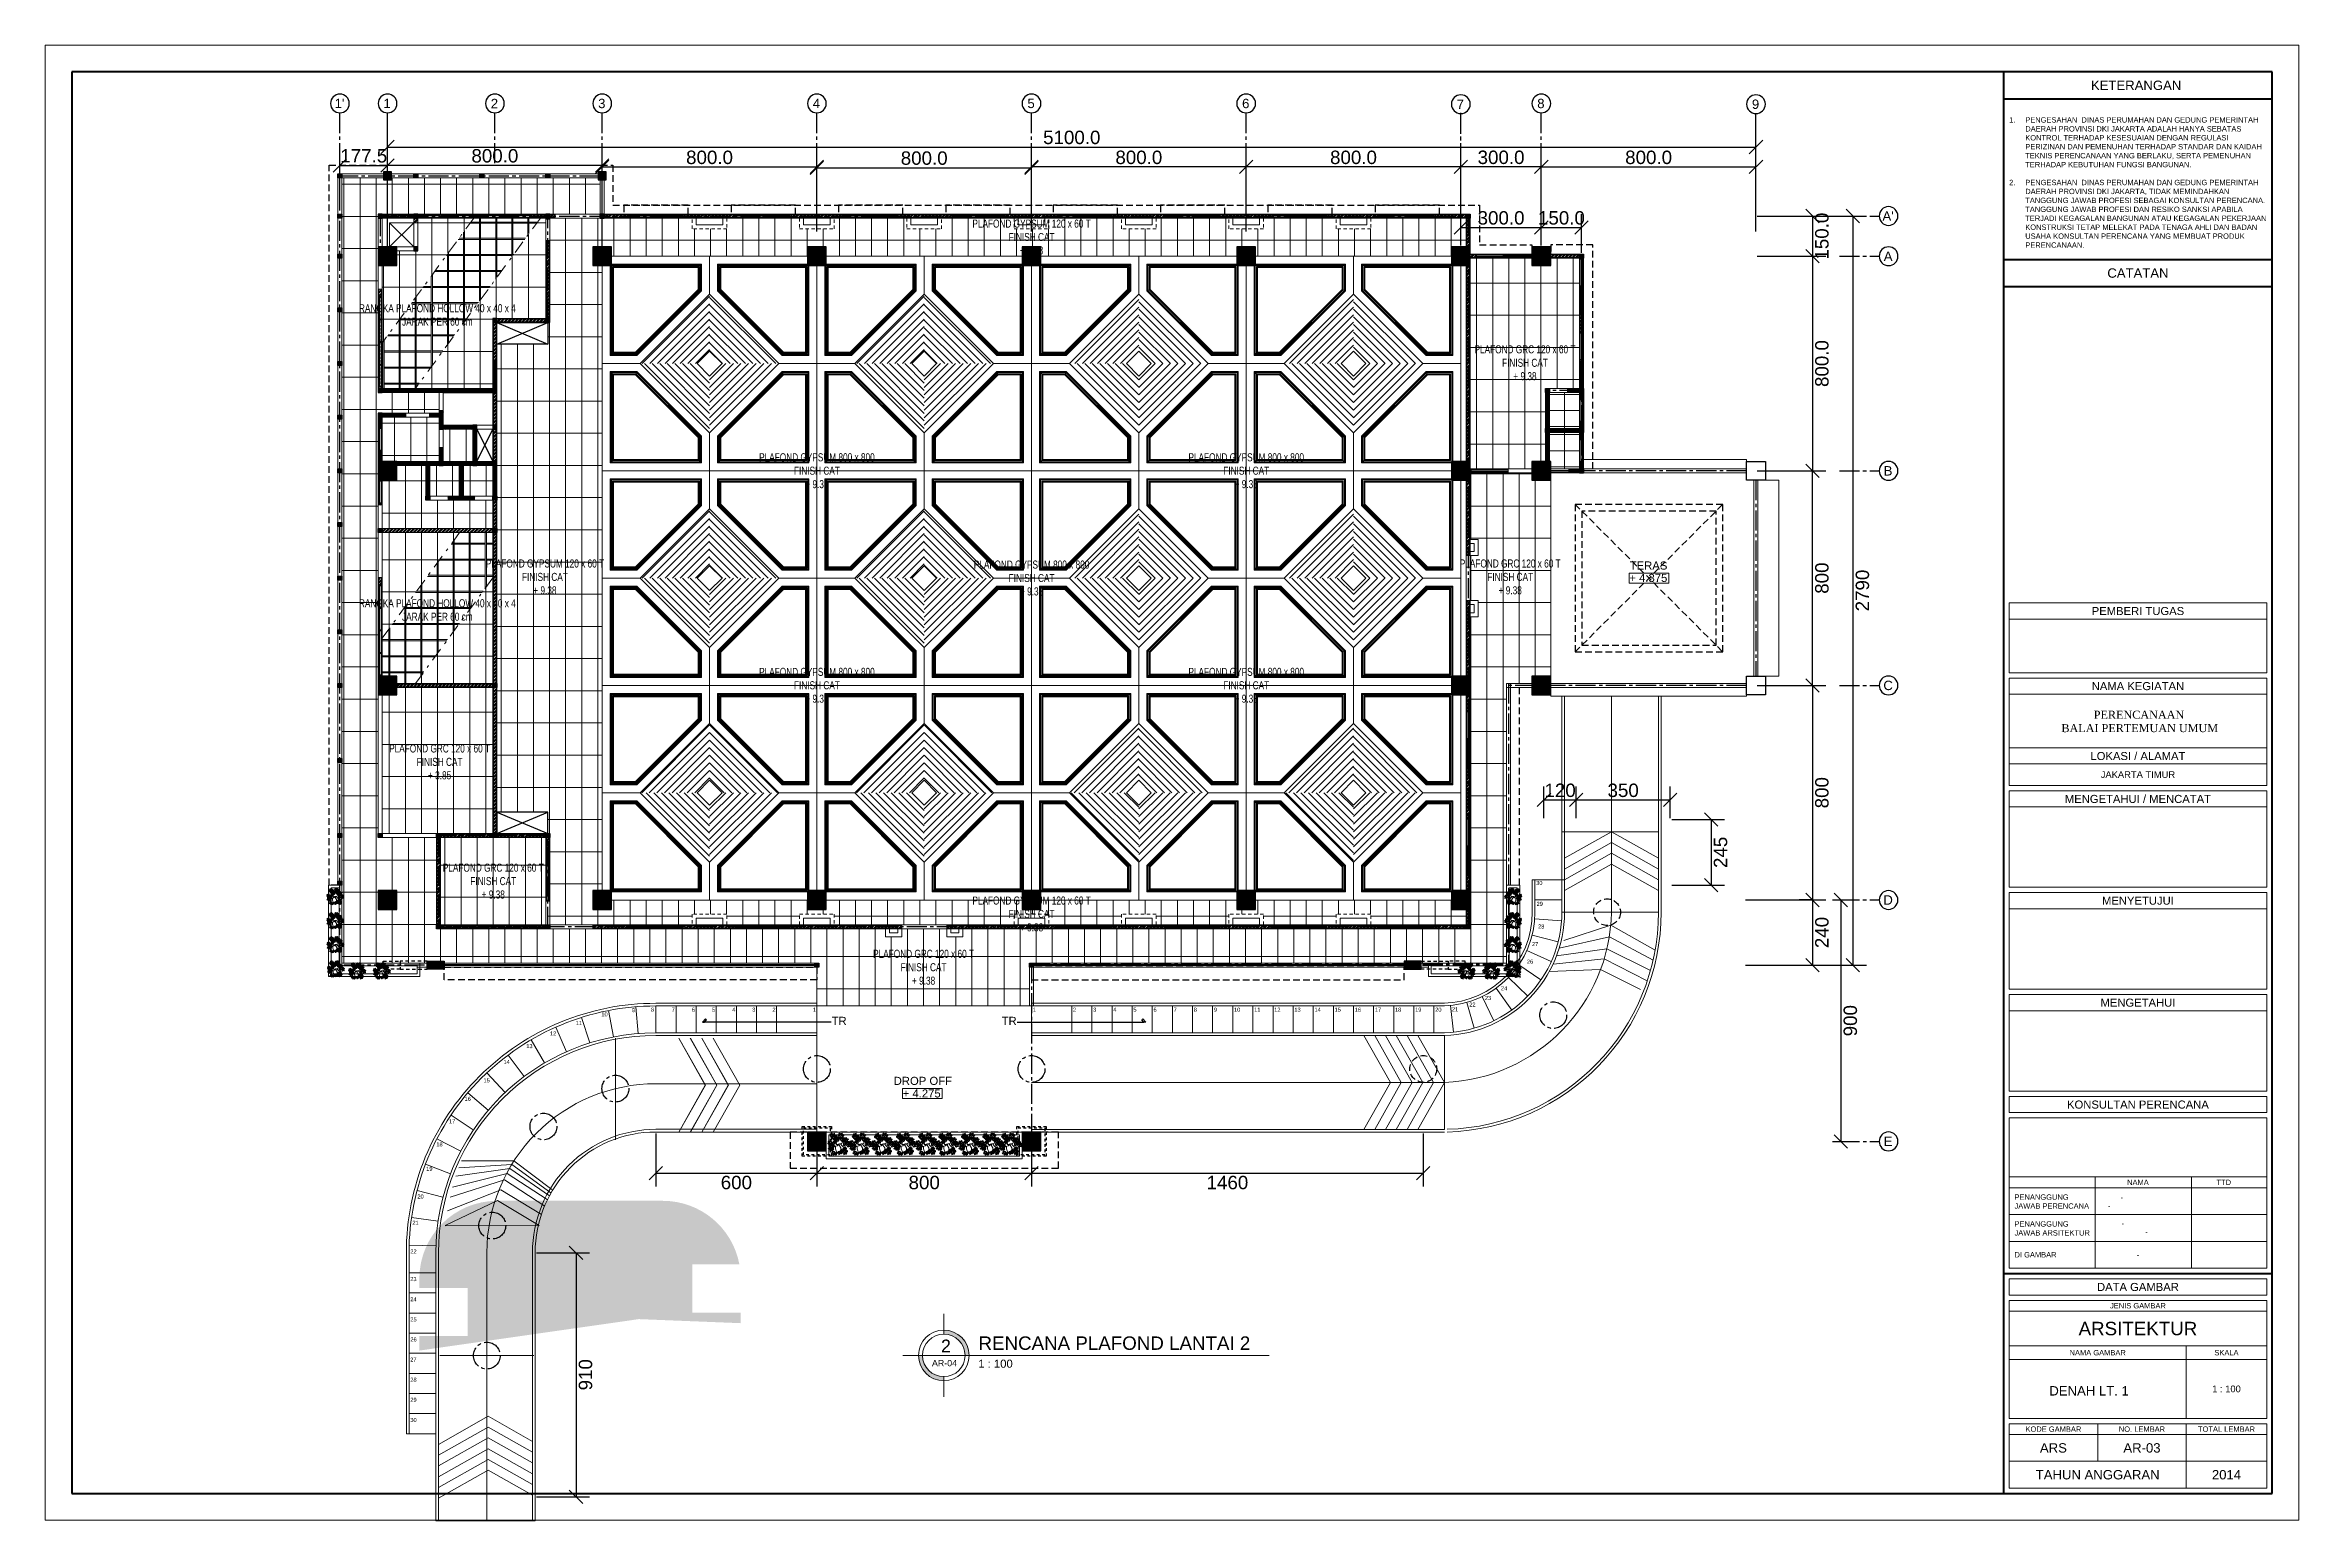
# Model space of a CAD drawing. Header units: inches. Extents: x 249 to 1192, y -18 to 440.
# Drawn here: x 333.2 to 417.2, y 170.5 to 225.5 of the extents above; entities that cross this region are included whole.
import ezdxf
from ezdxf.enums import TextEntityAlignment as Align

# ---------------------------------------------------------------- set-up
doc = ezdxf.new("R2010")
doc.units = ezdxf.units.IN
doc.header["$MEASUREMENT"] = 0
for name, pattern in [('CENTER2', [1.125, 0.75, -0.125, 0.125, -0.125]), ('DASHDOT', [1, 0.5, -0.25, 0, -0.25]), ('DASHED2', [0.375, 0.25, -0.125]), ('HIDDEN', [0.375, 0.25, -0.125]), ('HIDDEN2', [0.1875, 0.125, -0.0625])]:
    doc.linetypes.add(name, pattern=pattern)
for name, color, linetype, lineweight in [('ARSIR BETON', 8, 'Continuous', 0), ('ARSIR WARNA', 66, 'Continuous', 0), ('BESI', 201, 'Continuous', 0), ('DIMENSI', 85, 'Continuous', 20), ('DINDING', 6, 'Continuous', 0), ('DINDING2', 137, 'Continuous', 20), ('GRS KOP', 1, 'Continuous', 40), ('KACA', 141, 'Continuous', 30), ('KOP', 7, 'Continuous', 20), ('KUSEN', 16, 'Continuous', 15), ('lan', 7, 'Continuous', 15), ('lan1', 7, 'Continuous', 9), ('LANTAI', 135, 'Continuous', 9), ('NOT', 7, 'Continuous', 9), ('PARTISI', 113, 'Continuous', 15), ('pla', 42, 'Continuous', 15), ('TEXT (KET. RUANG)', 7, 'Continuous', 5), ('TEXT (KETERANGAN)', 7, 'Continuous', 25), ('VEGETASI', 60, 'Continuous', 0)]:
    doc.layers.add(name, color=color, linetype=linetype, lineweight=lineweight)
for name, color, linetype in [('ARSIR DINDING', 64, 'Continuous'), ('AS', 15, 'CENTER2'), ('ATAP', 123, 'Continuous'), ('FURNITURE', 11, 'Continuous'), ('KOLOM', 5, 'Continuous')]:
    doc.layers.add(name, color=color, linetype=linetype)
doc.styles.add('ARIAL', font='arial.ttf')
doc.styles.add('R', font='romantic.ttf')
doc.styles.add('S', font='SIMPLEX', dxfattribs={"width": 1.1})
doc.styles.get("Standard").update_dxf_attribs({"font": 'arial.ttf'})
doc.styles.add('style1', font='swisscl.ttf')
doc.dimstyles.new('UK. GDG PERTEMUAN', dxfattribs={"dimtxt": 0.5, "dimasz": 0.5, "dimexe": 0.5, "dimexo": 0.05, "dimgap": 0.1, "dimtad": 2, "dimdec": 0, "dimlfac": 100, "dimzin": 0, "dimdsep": 46, "dimtxsty": 'Standard', "dimblk": 'OBLIQUE', "dimcen": 0.09, "dimclrd": 8, "dimclre": 256, "dimclrt": 256, "dimadec": 0, "dimazin": 0, "dimtfac": 1, "dimtdec": 0, "dimtofl": 0, "dimtmove": 0, "dimatfit": 3, "dimldrblk": 'OBLIQUE', "dimfxl": 0, "dimtolj": 1, "dimtzin": 0, "dimarcsym": 0})
pattern_1 = [(45, (365.03244, 219.06472), (-0.06629126, 0.06629126), []), (45, (365.07664, 219.06472), (-0.06629126, 0.06629126), [])]
pattern_2 = [(45, (-341.12589, 15.37604), (-0.066291261, 0.066291261), []), (45, (-341.0817, 15.37604), (-0.066291261, 0.066291261), [])]
pattern_3 = [(45, (-341.125895, 15.376043), (-0.0265165043, 0.0265165043), []), (135, (-341.125895, 15.376043), (-0.0265165043, -0.0265165043), [])]

msp = doc.modelspace()

# ---------------------------------------------------------------- texts
at = {"layer": 'NOT', "char_height": 0.3, "attachment_point": 2, "style": 'style1'}
for s, insert in [('PLAFOND GYPSUM 120 x 60 T\\PFINISH CAT\\P+ 8.88', (369.9844, 218.9825)), ('RANGKA PLAFOND HOLLOW 40 x 40 x 4\\PJARAK PER 60 cm', (347.8381, 215.8272)), ('PLAFOND GRC 120 x 60 T\\PFINISH CAT\\P+ 9.38', (388.3733, 214.2947)), ('PLAFOND GYPSUM 800 x 800\\PFINISH CAT\\P+ 9.38', (361.9844, 210.2702)), ('PLAFOND GYPSUM 800 x 800\\PFINISH CAT\\P+ 9.38', (377.9844, 210.2702)), ('PLAFOND GYPSUM 120 x 60 T\\PFINISH CAT\\P+ 9.38', (351.847, 206.3106)), ('PLAFOND GYPSUM 800 x 800\\PFINISH CAT\\P+ 9.38', (369.9844, 206.2702)), ('PLAFOND GRC 120 x 60 T\\PFINISH CAT\\P+ 9.38', (387.8234, 206.3106)), ('RANGKA PLAFOND HOLLOW 40 x 40 x 4\\PJARAK PER 60 cm', (347.8381, 204.8272)), ('PLAFOND GYPSUM 800 x 800\\PFINISH CAT\\P+ 9.38', (361.9844, 202.2702)), ('PLAFOND GYPSUM 800 x 800\\PFINISH CAT\\P+ 9.38', (377.9844, 202.2702)), ('PLAFOND GRC 120 x 60 T\\PFINISH CAT\\P+ 3.85', (347.9216, 199.4147)), ('PLAFOND GRC 120 x 60 T\\PFINISH CAT\\P+ 9.38', (349.9214, 194.9704)), ('PLAFOND GYPSUM 120 x 60 T\\PFINISH CAT\\P+ 9.38', (369.9844, 193.745)), ('PLAFOND GRC 120 x 60 T\\PFINISH CAT\\P+ 9.38', (365.9594, 191.7584))]:
    msp.add_mtext(s, dxfattribs=dict(at, insert=insert))
at = {"layer": 'TEXT (KET. RUANG)'}
for s, p in [('TERAS', (392.2771, 205.9337)), ('DROP OFF', (364.8444, 186.7208))]:
    msp.add_text(s, height=0.3015, rotation=360, dxfattribs=at).set_placement(p)
for s, height, p in [('30', 0.15075, (388.7906, 194.1727)), ('29', 0.15075, (388.8056, 193.3965)), ('28', 0.15075, (388.862, 192.5527)), ('27', 0.15075, (388.6331, 191.8941)), ('25', 0.15075, (388.0047, 190.7022)), ('26', 0.15075, (388.4451, 191.2428)), ('23', 0.15075, (386.8785, 189.8889)), ('24', 0.15075, (387.4772, 190.2463)), ('11', 0.15075, (352.9965, 188.9546)), ('10', 0.15075, (353.9509, 189.2766)), ('9', 0.1507, (355.0892, 189.4328)), ('8', 0.1507, (355.8025, 189.4508)), ('7', 0.1507, (356.5698, 189.4508)), ('6', 0.1507, (357.3219, 189.4508)), ('5', 0.1507, (358.0699, 189.4508)), ('4', 0.1507, (358.8277, 189.4508)), ('3', 0.1507, (359.5709, 189.4508)), ('2', 0.1507, (360.3251, 189.4508)), ('1', 0.1507, (361.8359, 189.4508)), ('TR', 0.3015, (362.5315, 188.9579)), ('TR', 0.3015, (368.8679, 188.9579)), ('1', 0.1507, (370.0281, 189.4508)), ('2', 0.1507, (371.5281, 189.4508)), ('3', 0.1507, (372.2781, 189.4508)), ('4', 0.1507, (373.0281, 189.4508)), ('5', 0.1507, (373.7781, 189.4508)), ('6', 0.1507, (374.5281, 189.4508)), ('7', 0.1507, (375.2781, 189.4508)), ('8', 0.1507, (376.0281, 189.4508)), ('9', 0.1507, (376.7781, 189.4508)), ('10', 0.15075, (377.5281, 189.4508)), ('11', 0.15075, (378.2781, 189.4508)), ('12', 0.15075, (379.0281, 189.4508)), ('13', 0.15075, (379.7781, 189.4508)), ('14', 0.15075, (380.5281, 189.4508)), ('15', 0.15075, (381.2781, 189.4508)), ('16', 0.15075, (382.0281, 189.4508)), ('17', 0.15075, (382.7781, 189.4508)), ('18', 0.15075, (383.5281, 189.4508)), ('19', 0.15075, (384.2781, 189.4508)), ('20', 0.15075, (385.0281, 189.4508)), ('21', 0.15075, (385.6479, 189.4655)), ('22', 0.15075, (386.296, 189.6413)), ('13', 0.15075, (351.1517, 188.0913)), ('12', 0.15075, (352.0342, 188.5642)), ('14', 0.15075, (350.3003, 187.5021)), ('15', 0.15075, (349.5578, 186.8142)), ('16', 0.15075, (348.8518, 186.1261)), ('17', 0.15075, (348.2707, 185.2877)), ('18', 0.15075, (347.7995, 184.4307)), ('19', 0.15075, (347.4229, 183.5171)), ('20', 0.15075, (347.0934, 182.4853)), ('21', 0.15075, (346.909, 181.5082)), ('22', 0.15075, (346.8314, 180.4396)), ('23', 0.15075, (346.827, 179.4058)), ('24', 0.15075, (346.8314, 178.6558)), ('25', 0.15075, (346.8314, 177.9058)), ('26', 0.15075, (346.8314, 177.1558)), ('27', 0.15075, (346.827, 176.4058)), ('28', 0.15075, (346.8314, 175.6558)), ('29', 0.15075, (346.8314, 174.9058)), ('30', 0.15075, (346.8314, 174.1558))]:
    msp.add_text(s, height=height, dxfattribs=at).set_placement(p)

# ---------------------------------------------------------------- blocks, each defined once
blk = doc.blocks.new('K1')
at = {"layer": 'ARSIR BETON'}
h = blk.add_hatch(dxfattribs=at)
h.set_pattern_fill('ANSI37', color=256, scale=0.15, style=0)
h.set_pattern_definition([(45, (258.37489, 277.120751), (-0.01325825, 0.01325825), []), (135, (258.37489, 277.120751), (-0.01325825, -0.01325825), [])])
h.paths.add_polyline_path([(259.125, 277.171), (259.125, 277.871), (258.425, 277.871), (258.425, 277.171)])
at = {"layer": 'KOLOM'}
blk.add_lwpolyline([(258.425, 277.171), (259.125, 277.171), (259.125, 277.871), (258.425, 277.871)], close=True, dxfattribs=at)
for points in [[(258.725, 277.571), (258.825, 277.471)], [(258.725, 277.471), (258.825, 277.571)]]:
    blk.add_lwpolyline(points, dxfattribs=at)
blk = doc.blocks.new('K2')
at = {"layer": 'ARSIR BETON'}
h = blk.add_hatch(dxfattribs=at)
h.set_pattern_fill('ANSI37', color=256, scale=0.1, style=0)
h.set_pattern_definition([(45, (-38.743626, 268.082874), (-0.0088388, 0.0088388), []), (135, (-38.743626, 268.082874), (-0.0088388, -0.0088388), [])])
h.paths.add_polyline_path([(-38.594, 268.233), (-38.744, 268.233), (-38.744, 268.083), (-38.594, 268.083)])
at = {"layer": 'KOLOM'}
blk.add_lwpolyline([(-38.744, 268.083), (-38.594, 268.083), (-38.594, 268.233), (-38.744, 268.233)], close=True, dxfattribs=at)
blk = doc.blocks.new('+4375')
at = {"layer": 'TEXT (KET. RUANG)', "color": 1}
blk.add_lwpolyline([(875.846, 246.832), (877.335, 246.832), (877.335, 246.459), (875.846, 246.459)], close=True, dxfattribs=at)
at = {"layer": 'TEXT (KET. RUANG)'}
blk.add_text('+ 4.375', height=0.3015, dxfattribs=at).set_placement((875.858, 246.502))
blk = doc.blocks.new('BRANCHT', base_point=(1.55, 0.55))
for p, q in [((1.51, 0.64), (1.52, 0.66)), ((1.53, 0.61), (1.51, 0.64)), ((1.52, 0.66), (1.55, 0.66)), ((1.55, 0.63), (1.53, 0.61)), ((1.54, 0.5), (1.55, 0.57)), ((1.54, 0.47), (1.54, 0.5)), ((1.55, 0.43), (1.54, 0.47)), ((1.55, 0.66), (1.58, 0.62)), ((1.55, 0.66), (1.55, 0.66)), ((1.57, 0.6), (1.55, 0.63)), ((1.55, 0.57), (1.57, 0.6)), ((1.58, 0.41), (1.55, 0.43)), ((1.57, 0.68), (1.61, 0.68)), ((1.6, 0.64), (1.57, 0.68)), ((1.57, 0.47), (1.59, 0.43)), ((1.61, 0.47), (1.57, 0.47)), ((1.58, 0.62), (1.6, 0.64)), ((1.59, 0.43), (1.58, 0.41)), ((1.6, 0.58), (1.59, 0.54)), ((1.59, 0.54), (1.61, 0.49)), ((1.62, 0.64), (1.6, 0.58)), ((1.6, 0.58), (1.67, 0.56)), ((1.61, 0.68), (1.65, 0.66)), ((1.63, 0.45), (1.61, 0.47)), ((1.64, 0.54), (1.62, 0.53)), ((1.62, 0.53), (1.64, 0.48)), ((1.68, 0.43), (1.63, 0.45)), ((1.65, 0.66), (1.64, 0.61)), ((1.64, 0.61), (1.64, 0.59)), ((1.64, 0.59), (1.67, 0.6)), ((1.69, 0.52), (1.64, 0.54)), ((1.64, 0.48), (1.66, 0.49)), ((1.66, 0.49), (1.69, 0.47)), ((1.67, 0.6), (1.71, 0.56)), ((1.67, 0.6), (1.67, 0.6)), ((1.69, 0.47), (1.68, 0.43)), ((1.71, 0.56), (1.69, 0.52))]:
    blk.add_line(p, q)
blk = doc.blocks.new('T36')
for p, q in [((-0.111, -0.002), (-0.091, 0.108)), ((-0.017, 0.011), (-0.027, -0.001)), ((0.004, 0.007), (-0.017, 0.011)), ((0.016, -0.003), (0.004, 0.007)), ((0.016, -0.003), (0.026, 0.019)), ((0.026, 0.019), (0.124, 0.032)), ((0.07, 0.025), (0.136, -0.06)), ((0.151, 0.1), (0.083, 0.163)), ((0.124, 0.032), (0.151, 0.1)), ((-0.074, -0.06), (-0.174, -0.088)), ((-0.138, -0.078), (-0.138, -0.185)), ((-0.138, -0.185), (-0.081, -0.353)), ((-0.028, -0.013), (-0.111, -0.002)), ((-0.028, -0.013), (-0.074, -0.06)), ((-0.027, -0.001), (-0.028, -0.013)), ((-0.028, -0.013), (-0.026, -0.024)), ((-0.026, -0.024), (-0.018, -0.031)), ((-0.018, -0.031), (-0.001, -0.034)), ((-0.001, -0.034), (0.004, -0.034)), ((0.004, -0.034), (0.013, -0.024)), ((0.004, -0.034), (0.075, -0.149)), ((0.013, -0.024), (0.02, -0.01)), ((0.02, -0.01), (0.016, -0.003)), ((0.075, -0.149), (0.073, -0.293)), ((0.136, -0.06), (0.229, -0.154))]:
    blk.add_line(p, q)
at = {"xscale": 0.8515584, "yscale": 0.8515584, "zscale": 0.8515584}
for p, rotation in [((-0.318, 0.042), 180), ((-0.215, 0.309), 120), ((-0.195, 0), 180), ((-0.121, 0.222), 120), ((-0.095, 0.107), 120), ((0.06, 0.183), 59.99999999999999), ((0.068, 0.33), 59.99999999999999), ((0.243, 0.158), 59.99999999999999), ((-0.298, -0.123), 240), ((-0.168, -0.321), 240), ((0.029, -0.277), 299.9999999999999), ((0.187, -0.168), 299.9999999999999), ((0.233, -0.285), 299.9999999999999)]:
    blk.add_blockref('BRANCHT', p, dxfattribs=dict(at, rotation=rotation))
for p in [(0.192, 0.052), (0.348, -0.001)]:
    blk.add_blockref('BRANCHT', p, dxfattribs=at)
blk = doc.blocks.new('+4275')
at = {"layer": 'TEXT (KET. RUANG)', "color": 1}
blk.add_lwpolyline([(875.579, 243.419), (877.068, 243.419), (877.068, 243.046), (875.579, 243.046)], close=True, dxfattribs=at)
at = {"layer": 'TEXT (KET. RUANG)'}
blk.add_text('+ 4.275', height=0.3015, dxfattribs=at).set_placement((875.591, 243.089))
blk = doc.blocks.new('TENDA')
at = {"linetype": 'HIDDEN'}
for points in [[(738.833, 192.212), (744.333, 192.212), (744.333, 197.712), (738.833, 197.712)], [(739.083, 192.462), (744.083, 192.462), (744.083, 197.462), (739.083, 197.462)]]:
    blk.add_lwpolyline(points, close=True, dxfattribs=at)
for points in [[(738.833, 197.712), (744.333, 192.212)], [(738.833, 192.212), (744.333, 197.712)]]:
    blk.add_lwpolyline(points, dxfattribs=at)
blk = doc.blocks.new('_Oblique')
at = {"color": 0, "linetype": 'ByBlock', "lineweight": -2}
blk.add_line((-0.5, -0.5), (0.5, 0.5), dxfattribs=at)
blk = doc.blocks.new('*D523')
at = {"layer": 'DEFPOINTS', "color": 0}
for p in [(396.982, 217.615), (396.982, 209.615), (399.085, 209.615)]:
    blk.add_point(p, dxfattribs=at)
at = {"layer": 'DIMENSI', "lineweight": -2}
for p, q in [((397.032, 217.615), (399.585, 217.615)), ((397.032, 209.615), (399.585, 209.615))]:
    blk.add_line(p, q, dxfattribs=at)
at = {"layer": 'DIMENSI', "color": 8, "lineweight": -2}
blk.add_line((399.085, 217.615), (399.085, 209.615), dxfattribs=at)
at = {"layer": 'DIMENSI', "color": 8, "lineweight": -2, "xscale": 0.5, "yscale": 0.5, "zscale": 0.5}
for p, rotation in [((399.085, 217.615), 90), ((399.085, 209.615), 270)]:
    blk.add_blockref('_Oblique', p, dxfattribs=dict(at, rotation=rotation))
at = {"layer": 'DIMENSI', "insert": (399.441, 213.615), "char_height": 0.5, "attachment_point": 5, "rotation": 90}
blk.add_mtext('\\A1;800.0', dxfattribs=at)
blk = doc.blocks.new('*D524')
at = {"layer": 'DEFPOINTS', "color": 0}
for p in [(396.982, 219.115), (398.375, 217.615), (399.085, 217.615)]:
    blk.add_point(p, dxfattribs=at)
at = {"layer": 'DIMENSI', "lineweight": -2}
for p, q in [((397.032, 219.115), (399.585, 219.115)), ((398.425, 217.615), (399.585, 217.615))]:
    blk.add_line(p, q, dxfattribs=at)
at = {"layer": 'DIMENSI', "color": 8, "lineweight": -2}
blk.add_line((399.085, 219.115), (399.085, 217.615), dxfattribs=at)
at = {"layer": 'DIMENSI', "color": 8, "lineweight": -2, "xscale": 0.5, "yscale": 0.5, "zscale": 0.5}
for p, rotation in [((399.085, 219.115), 90), ((399.085, 217.615), 270)]:
    blk.add_blockref('_Oblique', p, dxfattribs=dict(at, rotation=rotation))
at = {"layer": 'DIMENSI', "insert": (399.441, 218.365), "char_height": 0.5, "attachment_point": 5, "rotation": 90}
blk.add_mtext('\\A1;150.0', dxfattribs=at)
blk = doc.blocks.new('*D525')
at = {"layer": 'DEFPOINTS', "color": 0}
for p in [(396.982, 209.615), (399.086, 209.615), (396.982, 201.615)]:
    blk.add_point(p, dxfattribs=at)
at = {"layer": 'DIMENSI', "lineweight": -2}
for p, q in [((397.032, 209.615), (399.586, 209.615)), ((397.032, 201.615), (399.586, 201.615))]:
    blk.add_line(p, q, dxfattribs=at)
at = {"layer": 'DIMENSI', "color": 8, "lineweight": -2}
blk.add_line((399.086, 201.615), (399.086, 209.615), dxfattribs=at)
at = {"layer": 'DIMENSI', "color": 8, "lineweight": -2, "xscale": 0.5, "yscale": 0.5, "zscale": 0.5}
for p, rotation in [((399.086, 209.615), 90), ((399.086, 201.615), 270)]:
    blk.add_blockref('_Oblique', p, dxfattribs=dict(at, rotation=rotation))
at = {"layer": 'DIMENSI', "insert": (399.441, 205.615), "char_height": 0.5, "attachment_point": 5, "rotation": 90}
blk.add_mtext('\\A1;800', dxfattribs=at)
blk = doc.blocks.new('*D526')
at = {"layer": 'DEFPOINTS', "color": 0}
for p in [(396.982, 201.615), (396.548, 193.615), (399.086, 193.615)]:
    blk.add_point(p, dxfattribs=at)
at = {"layer": 'DIMENSI', "lineweight": -2}
for p, q in [((397.032, 201.615), (399.586, 201.615)), ((396.598, 193.615), (399.586, 193.615))]:
    blk.add_line(p, q, dxfattribs=at)
at = {"layer": 'DIMENSI', "color": 8, "lineweight": -2}
blk.add_line((399.086, 201.615), (399.086, 193.615), dxfattribs=at)
at = {"layer": 'DIMENSI', "color": 8, "lineweight": -2, "xscale": 0.5, "yscale": 0.5, "zscale": 0.5}
for p, rotation in [((399.086, 201.615), 90), ((399.086, 193.615), 270)]:
    blk.add_blockref('_Oblique', p, dxfattribs=dict(at, rotation=rotation))
at = {"layer": 'DIMENSI', "insert": (399.441, 197.615), "char_height": 0.5, "attachment_point": 5, "rotation": 90}
blk.add_mtext('\\A1;800', dxfattribs=at)
blk = doc.blocks.new('*D527')
at = {"layer": 'DEFPOINTS', "color": 0}
for p in [(399.086, 193.615), (396.548, 191.19), (399.086, 191.19)]:
    blk.add_point(p, dxfattribs=at)
at = {"layer": 'DIMENSI', "lineweight": -2}
for p, q in [((399.036, 193.615), (398.586, 193.615)), ((396.598, 191.19), (399.586, 191.19))]:
    blk.add_line(p, q, dxfattribs=at)
at = {"layer": 'DIMENSI', "color": 8, "lineweight": -2}
blk.add_line((399.086, 193.615), (399.086, 191.19), dxfattribs=at)
at = {"layer": 'DIMENSI', "color": 8, "lineweight": -2, "xscale": 0.5, "yscale": 0.5, "zscale": 0.5}
for p, rotation in [((399.086, 193.615), 90), ((399.086, 191.19), 270)]:
    blk.add_blockref('_Oblique', p, dxfattribs=dict(at, rotation=rotation))
at = {"layer": 'DIMENSI', "insert": (399.441, 192.403), "char_height": 0.5, "attachment_point": 5, "rotation": 90}
blk.add_mtext('\\A1;240', dxfattribs=at)
blk = doc.blocks.new('*D528')
at = {"layer": 'DEFPOINTS', "color": 0}
for p in [(361.982, 220.944), (353.982, 218.49), (361.982, 218.49)]:
    blk.add_point(p, dxfattribs=at)
at = {"layer": 'DIMENSI', "lineweight": -2}
for p, q in [((353.982, 218.54), (353.982, 221.444)), ((361.982, 218.54), (361.982, 221.444))]:
    blk.add_line(p, q, dxfattribs=at)
at = {"layer": 'DIMENSI', "color": 8, "lineweight": -2}
blk.add_line((353.982, 220.944), (361.982, 220.944), dxfattribs=at)
at = {"layer": 'DIMENSI', "color": 8, "lineweight": -2, "xscale": 0.5, "yscale": 0.5, "zscale": 0.5, "rotation": 180}
blk.add_blockref('_Oblique', (353.982, 220.944), dxfattribs=at)
at = {"layer": 'DIMENSI', "color": 8, "lineweight": -2, "xscale": 0.5, "yscale": 0.5, "zscale": 0.5}
blk.add_blockref('_Oblique', (361.982, 220.944), dxfattribs=at)
at = {"layer": 'DIMENSI', "insert": (357.982, 221.299), "char_height": 0.5, "attachment_point": 5}
blk.add_mtext('\\A1;800.0', dxfattribs=at)
blk = doc.blocks.new('*D529')
at = {"layer": 'DEFPOINTS', "color": 0}
for p in [(369.982, 220.916), (361.982, 218.49), (369.982, 218.49)]:
    blk.add_point(p, dxfattribs=at)
at = {"layer": 'DIMENSI', "lineweight": -2}
for p, q in [((361.982, 218.54), (361.982, 221.416)), ((369.982, 218.54), (369.982, 221.416))]:
    blk.add_line(p, q, dxfattribs=at)
at = {"layer": 'DIMENSI', "color": 8, "lineweight": -2}
blk.add_line((361.982, 220.916), (369.982, 220.916), dxfattribs=at)
at = {"layer": 'DIMENSI', "color": 8, "lineweight": -2, "xscale": 0.5, "yscale": 0.5, "zscale": 0.5, "rotation": 180}
blk.add_blockref('_Oblique', (361.982, 220.916), dxfattribs=at)
at = {"layer": 'DIMENSI', "color": 8, "lineweight": -2, "xscale": 0.5, "yscale": 0.5, "zscale": 0.5}
blk.add_blockref('_Oblique', (369.982, 220.916), dxfattribs=at)
at = {"layer": 'DIMENSI', "insert": (365.982, 221.271), "char_height": 0.5, "attachment_point": 5}
blk.add_mtext('\\A1;800.0', dxfattribs=at)
blk = doc.blocks.new('*D530')
at = {"layer": 'DEFPOINTS', "color": 0}
for p in [(377.982, 220.944), (377.982, 218.49), (385.982, 218.49)]:
    blk.add_point(p, dxfattribs=at)
at = {"layer": 'DIMENSI', "lineweight": -2}
for p, q in [((377.982, 218.54), (377.982, 221.444)), ((385.982, 218.54), (385.982, 221.444))]:
    blk.add_line(p, q, dxfattribs=at)
at = {"layer": 'DIMENSI', "color": 8, "lineweight": -2}
blk.add_line((385.982, 220.944), (377.982, 220.944), dxfattribs=at)
at = {"layer": 'DIMENSI', "color": 8, "lineweight": -2, "xscale": 0.5, "yscale": 0.5, "zscale": 0.5, "rotation": 180}
blk.add_blockref('_Oblique', (377.982, 220.944), dxfattribs=at)
at = {"layer": 'DIMENSI', "color": 8, "lineweight": -2, "xscale": 0.5, "yscale": 0.5, "zscale": 0.5}
blk.add_blockref('_Oblique', (385.982, 220.944), dxfattribs=at)
at = {"layer": 'DIMENSI', "insert": (381.982, 221.299), "char_height": 0.5, "attachment_point": 5}
blk.add_mtext('\\A1;800.0', dxfattribs=at)
blk = doc.blocks.new('*D531')
at = {"layer": 'DEFPOINTS', "color": 0}
for p in [(369.982, 220.944), (369.982, 218.49), (377.982, 218.49)]:
    blk.add_point(p, dxfattribs=at)
at = {"layer": 'DIMENSI', "lineweight": -2}
for p, q in [((369.982, 218.54), (369.982, 221.444)), ((377.982, 218.54), (377.982, 221.444))]:
    blk.add_line(p, q, dxfattribs=at)
at = {"layer": 'DIMENSI', "color": 8, "lineweight": -2}
blk.add_line((377.982, 220.944), (369.982, 220.944), dxfattribs=at)
at = {"layer": 'DIMENSI', "color": 8, "lineweight": -2, "xscale": 0.5, "yscale": 0.5, "zscale": 0.5, "rotation": 180}
blk.add_blockref('_Oblique', (369.982, 220.944), dxfattribs=at)
at = {"layer": 'DIMENSI', "color": 8, "lineweight": -2, "xscale": 0.5, "yscale": 0.5, "zscale": 0.5}
blk.add_blockref('_Oblique', (377.982, 220.944), dxfattribs=at)
at = {"layer": 'DIMENSI', "insert": (373.982, 221.299), "char_height": 0.5, "attachment_point": 5}
blk.add_mtext('\\A1;800.0', dxfattribs=at)
blk = doc.blocks.new('*D532')
at = {"layer": 'DEFPOINTS', "color": 0}
for p in [(396.982, 220.944), (388.982, 218.49), (396.982, 218.49)]:
    blk.add_point(p, dxfattribs=at)
at = {"layer": 'DIMENSI', "lineweight": -2}
for p, q in [((388.982, 218.54), (388.982, 221.444)), ((396.982, 218.54), (396.982, 221.444))]:
    blk.add_line(p, q, dxfattribs=at)
at = {"layer": 'DIMENSI', "color": 8, "lineweight": -2}
blk.add_line((388.982, 220.944), (396.982, 220.944), dxfattribs=at)
at = {"layer": 'DIMENSI', "color": 8, "lineweight": -2, "xscale": 0.5, "yscale": 0.5, "zscale": 0.5, "rotation": 180}
blk.add_blockref('_Oblique', (388.982, 220.944), dxfattribs=at)
at = {"layer": 'DIMENSI', "color": 8, "lineweight": -2, "xscale": 0.5, "yscale": 0.5, "zscale": 0.5}
blk.add_blockref('_Oblique', (396.982, 220.944), dxfattribs=at)
at = {"layer": 'DIMENSI', "insert": (392.982, 221.299), "char_height": 0.5, "attachment_point": 5}
blk.add_mtext('\\A1;800.0', dxfattribs=at)
blk = doc.blocks.new('*D533')
at = {"layer": 'DEFPOINTS', "color": 0}
for p in [(345.982, 221.002), (345.982, 217.265), (353.982, 217.265)]:
    blk.add_point(p, dxfattribs=at)
at = {"layer": 'DIMENSI', "lineweight": -2}
for p, q in [((345.982, 217.315), (345.982, 221.502)), ((353.982, 217.315), (353.982, 221.502))]:
    blk.add_line(p, q, dxfattribs=at)
at = {"layer": 'DIMENSI', "color": 8, "lineweight": -2}
blk.add_line((353.982, 221.002), (345.982, 221.002), dxfattribs=at)
at = {"layer": 'DIMENSI', "color": 8, "lineweight": -2, "xscale": 0.5, "yscale": 0.5, "zscale": 0.5, "rotation": 180}
blk.add_blockref('_Oblique', (345.982, 221.002), dxfattribs=at)
at = {"layer": 'DIMENSI', "color": 8, "lineweight": -2, "xscale": 0.5, "yscale": 0.5, "zscale": 0.5}
blk.add_blockref('_Oblique', (353.982, 221.002), dxfattribs=at)
at = {"layer": 'DIMENSI', "insert": (349.982, 221.357), "char_height": 0.5, "attachment_point": 5}
blk.add_mtext('\\A1;800.0', dxfattribs=at)
blk = doc.blocks.new('*D534')
at = {"layer": 'DEFPOINTS', "color": 0}
for p in [(385.982, 220.944), (385.982, 218.49), (388.982, 218.49)]:
    blk.add_point(p, dxfattribs=at)
at = {"layer": 'DIMENSI', "lineweight": -2}
for p, q in [((385.982, 218.54), (385.982, 221.444)), ((388.982, 218.54), (388.982, 221.444))]:
    blk.add_line(p, q, dxfattribs=at)
at = {"layer": 'DIMENSI', "color": 8, "lineweight": -2}
blk.add_line((388.982, 220.944), (385.982, 220.944), dxfattribs=at)
at = {"layer": 'DIMENSI', "color": 8, "lineweight": -2, "xscale": 0.5, "yscale": 0.5, "zscale": 0.5, "rotation": 180}
blk.add_blockref('_Oblique', (385.982, 220.944), dxfattribs=at)
at = {"layer": 'DIMENSI', "color": 8, "lineweight": -2, "xscale": 0.5, "yscale": 0.5, "zscale": 0.5}
blk.add_blockref('_Oblique', (388.982, 220.944), dxfattribs=at)
at = {"layer": 'DIMENSI', "insert": (387.482, 221.3), "char_height": 0.5, "attachment_point": 5}
blk.add_mtext('\\A1;300.0', dxfattribs=at)
blk = doc.blocks.new('NAV')
blk.add_circle((0, -0.4), 0.35)
at = {"style": 'S', "width": 0.75, "flags": 4}
blk.add_attdef('AV', text='', height=0.3, dxfattribs=at).set_placement((0, -0.4), align=Align.MIDDLE)
blk = doc.blocks.new('*D535')
at = {"layer": 'DEFPOINTS', "color": 0}
for p in [(345.982, 221.002), (344.207, 219.99), (345.982, 219.99)]:
    blk.add_point(p, dxfattribs=at)
at = {"layer": 'DIMENSI', "lineweight": -2}
for p, q in [((344.207, 220.04), (344.207, 221.502)), ((345.982, 220.04), (345.982, 221.502))]:
    blk.add_line(p, q, dxfattribs=at)
at = {"layer": 'DIMENSI', "color": 8, "lineweight": -2}
blk.add_line((344.207, 221.002), (345.982, 221.002), dxfattribs=at)
at = {"layer": 'DIMENSI', "color": 8, "lineweight": -2, "xscale": 0.5, "yscale": 0.5, "zscale": 0.5, "rotation": 180}
blk.add_blockref('_Oblique', (344.207, 221.002), dxfattribs=at)
at = {"layer": 'DIMENSI', "color": 8, "lineweight": -2, "xscale": 0.5, "yscale": 0.5, "zscale": 0.5}
blk.add_blockref('_Oblique', (345.982, 221.002), dxfattribs=at)
at = {"layer": 'DIMENSI', "insert": (345.095, 221.357), "char_height": 0.5, "attachment_point": 5}
blk.add_mtext('\\A1;177.5', dxfattribs=at)
blk = doc.blocks.new('*D536')
at = {"layer": 'DEFPOINTS', "color": 0}
for p in [(396.982, 221.688), (345.982, 220.04), (396.982, 219.992)]:
    blk.add_point(p, dxfattribs=at)
at = {"layer": 'DIMENSI', "lineweight": -2}
for p, q in [((345.982, 220.09), (345.982, 222.188)), ((396.982, 220.042), (396.982, 222.188))]:
    blk.add_line(p, q, dxfattribs=at)
at = {"layer": 'DIMENSI', "color": 8, "lineweight": -2}
blk.add_line((345.982, 221.688), (396.982, 221.688), dxfattribs=at)
at = {"layer": 'DIMENSI', "color": 8, "lineweight": -2, "xscale": 0.5, "yscale": 0.5, "zscale": 0.5, "rotation": 180}
blk.add_blockref('_Oblique', (345.982, 221.688), dxfattribs=at)
at = {"layer": 'DIMENSI', "color": 8, "lineweight": -2, "xscale": 0.5, "yscale": 0.5, "zscale": 0.5}
blk.add_blockref('_Oblique', (396.982, 221.688), dxfattribs=at)
at = {"layer": 'DIMENSI', "insert": (371.482, 222.043), "char_height": 0.5, "attachment_point": 5}
blk.add_mtext('\\A1;5100.0', dxfattribs=at)
blk = doc.blocks.new('*D537')
at = {"layer": 'DEFPOINTS', "color": 0}
for p in [(390.282, 196.615), (393.782, 197.346), (393.782, 196.615)]:
    blk.add_point(p, dxfattribs=at)
at = {"layer": 'DIMENSI', "lineweight": -2}
for p, q in [((390.282, 196.665), (390.282, 197.846)), ((393.782, 196.665), (393.782, 197.846))]:
    blk.add_line(p, q, dxfattribs=at)
at = {"layer": 'DIMENSI', "color": 8, "lineweight": -2}
blk.add_line((390.282, 197.346), (393.782, 197.346), dxfattribs=at)
at = {"layer": 'DIMENSI', "color": 8, "lineweight": -2, "xscale": 0.5, "yscale": 0.5, "zscale": 0.5, "rotation": 180}
blk.add_blockref('_Oblique', (390.282, 197.346), dxfattribs=at)
at = {"layer": 'DIMENSI', "color": 8, "lineweight": -2, "xscale": 0.5, "yscale": 0.5, "zscale": 0.5}
blk.add_blockref('_Oblique', (393.782, 197.346), dxfattribs=at)
at = {"layer": 'DIMENSI', "insert": (392.032, 197.701), "char_height": 0.5, "attachment_point": 5}
blk.add_mtext('\\A1;350', dxfattribs=at)
blk = doc.blocks.new('*D538')
at = {"layer": 'DEFPOINTS', "color": 0}
for p in [(393.8, 196.615), (393.8, 194.165), (395.308, 194.165)]:
    blk.add_point(p, dxfattribs=at)
at = {"layer": 'DIMENSI', "lineweight": -2}
for p, q in [((393.85, 196.615), (395.808, 196.615)), ((393.85, 194.165), (395.808, 194.165))]:
    blk.add_line(p, q, dxfattribs=at)
at = {"layer": 'DIMENSI', "color": 8, "lineweight": -2}
blk.add_line((395.308, 196.615), (395.308, 194.165), dxfattribs=at)
at = {"layer": 'DIMENSI', "color": 8, "lineweight": -2, "xscale": 0.5, "yscale": 0.5, "zscale": 0.5}
for p, rotation in [((395.308, 196.615), 90), ((395.308, 194.165), 270)]:
    blk.add_blockref('_Oblique', p, dxfattribs=dict(at, rotation=rotation))
at = {"layer": 'DIMENSI', "insert": (395.663, 195.39), "char_height": 0.5, "attachment_point": 5, "rotation": 90}
blk.add_mtext('\\A1;245', dxfattribs=at)
blk = doc.blocks.new('*D539')
at = {"layer": 'DEFPOINTS', "color": 0}
for p in [(369.983, 184.965), (384.582, 184.965), (384.582, 183.434)]:
    blk.add_point(p, dxfattribs=at)
at = {"layer": 'DIMENSI', "lineweight": -2}
for p, q in [((369.983, 184.915), (369.983, 182.934)), ((384.582, 184.915), (384.582, 182.934))]:
    blk.add_line(p, q, dxfattribs=at)
at = {"layer": 'DIMENSI', "color": 8, "lineweight": -2}
blk.add_line((369.983, 183.434), (384.582, 183.434), dxfattribs=at)
at = {"layer": 'DIMENSI', "color": 8, "lineweight": -2, "xscale": 0.5, "yscale": 0.5, "zscale": 0.5, "rotation": 180}
blk.add_blockref('_Oblique', (369.983, 183.434), dxfattribs=at)
at = {"layer": 'DIMENSI', "color": 8, "lineweight": -2, "xscale": 0.5, "yscale": 0.5, "zscale": 0.5}
blk.add_blockref('_Oblique', (384.582, 183.434), dxfattribs=at)
at = {"layer": 'DIMENSI', "insert": (377.283, 183.079), "char_height": 0.5, "attachment_point": 5}
blk.add_mtext('\\A1;1460', dxfattribs=at)
blk = doc.blocks.new('*D540')
at = {"layer": 'DEFPOINTS', "color": 0}
for p in [(389.082, 196.615), (390.282, 197.346), (390.282, 196.615)]:
    blk.add_point(p, dxfattribs=at)
at = {"layer": 'DIMENSI', "lineweight": -2}
for p, q in [((389.082, 196.665), (389.082, 197.846)), ((390.282, 196.665), (390.282, 197.846))]:
    blk.add_line(p, q, dxfattribs=at)
at = {"layer": 'DIMENSI', "color": 8, "lineweight": -2}
blk.add_line((389.082, 197.346), (390.282, 197.346), dxfattribs=at)
at = {"layer": 'DIMENSI', "color": 8, "lineweight": -2, "xscale": 0.5, "yscale": 0.5, "zscale": 0.5, "rotation": 180}
blk.add_blockref('_Oblique', (389.082, 197.346), dxfattribs=at)
at = {"layer": 'DIMENSI', "color": 8, "lineweight": -2, "xscale": 0.5, "yscale": 0.5, "zscale": 0.5}
blk.add_blockref('_Oblique', (390.282, 197.346), dxfattribs=at)
at = {"layer": 'DIMENSI', "insert": (389.682, 197.701), "char_height": 0.5, "attachment_point": 5}
blk.add_mtext('\\A1;120', dxfattribs=at)
blk = doc.blocks.new('*D541')
at = {"layer": 'DEFPOINTS', "color": 0}
for p in [(355.982, 184.965), (361.983, 184.965), (361.983, 183.434)]:
    blk.add_point(p, dxfattribs=at)
at = {"layer": 'DIMENSI', "lineweight": -2}
for p, q in [((355.982, 184.915), (355.982, 182.934)), ((361.983, 184.915), (361.983, 182.934))]:
    blk.add_line(p, q, dxfattribs=at)
at = {"layer": 'DIMENSI', "color": 8, "lineweight": -2}
blk.add_line((355.982, 183.434), (361.983, 183.434), dxfattribs=at)
at = {"layer": 'DIMENSI', "color": 8, "lineweight": -2, "xscale": 0.5, "yscale": 0.5, "zscale": 0.5, "rotation": 180}
blk.add_blockref('_Oblique', (355.982, 183.434), dxfattribs=at)
at = {"layer": 'DIMENSI', "color": 8, "lineweight": -2, "xscale": 0.5, "yscale": 0.5, "zscale": 0.5}
blk.add_blockref('_Oblique', (361.983, 183.434), dxfattribs=at)
at = {"layer": 'DIMENSI', "insert": (358.982, 183.079), "char_height": 0.5, "attachment_point": 5}
blk.add_mtext('\\A1;600', dxfattribs=at)
blk = doc.blocks.new('*D543')
at = {"layer": 'DEFPOINTS', "color": 0}
for p in [(351.482, 180.465), (351.482, 171.365), (353.006, 171.365)]:
    blk.add_point(p, dxfattribs=at)
at = {"layer": 'DIMENSI', "lineweight": -2}
for p, q in [((351.532, 180.465), (353.506, 180.465)), ((351.532, 171.365), (353.506, 171.365))]:
    blk.add_line(p, q, dxfattribs=at)
at = {"layer": 'DIMENSI', "color": 8, "lineweight": -2}
blk.add_line((353.006, 180.465), (353.006, 171.365), dxfattribs=at)
at = {"layer": 'DIMENSI', "color": 8, "lineweight": -2, "xscale": 0.5, "yscale": 0.5, "zscale": 0.5}
for p, rotation in [((353.006, 180.465), 90), ((353.006, 171.365), 270)]:
    blk.add_blockref('_Oblique', p, dxfattribs=dict(at, rotation=rotation))
at = {"layer": 'DIMENSI', "insert": (353.361, 175.915), "char_height": 0.5, "attachment_point": 5, "rotation": 90}
blk.add_mtext('\\A1;910', dxfattribs=at)
blk = doc.blocks.new('*D544')
at = {"layer": 'DEFPOINTS', "color": 0}
for p in [(361.983, 184.265), (369.983, 184.265), (369.983, 183.434)]:
    blk.add_point(p, dxfattribs=at)
at = {"layer": 'DIMENSI', "lineweight": -2}
for p, q in [((361.983, 184.215), (361.983, 182.934)), ((369.983, 184.215), (369.983, 182.934))]:
    blk.add_line(p, q, dxfattribs=at)
at = {"layer": 'DIMENSI', "color": 8, "lineweight": -2}
blk.add_line((361.983, 183.434), (369.983, 183.434), dxfattribs=at)
at = {"layer": 'DIMENSI', "color": 8, "lineweight": -2, "xscale": 0.5, "yscale": 0.5, "zscale": 0.5, "rotation": 180}
blk.add_blockref('_Oblique', (361.983, 183.434), dxfattribs=at)
at = {"layer": 'DIMENSI', "color": 8, "lineweight": -2, "xscale": 0.5, "yscale": 0.5, "zscale": 0.5}
blk.add_blockref('_Oblique', (369.983, 183.434), dxfattribs=at)
at = {"layer": 'DIMENSI', "insert": (365.983, 183.079), "char_height": 0.5, "attachment_point": 5}
blk.add_mtext('\\A1;800', dxfattribs=at)
blk = doc.blocks.new('*D545')
at = {"layer": 'DEFPOINTS', "color": 0}
for p in [(398.309, 219.115), (398.309, 191.19), (400.596, 191.19)]:
    blk.add_point(p, dxfattribs=at)
at = {"layer": 'DIMENSI', "lineweight": -2}
for p, q in [((398.359, 219.115), (401.096, 219.115)), ((398.359, 191.19), (401.096, 191.19))]:
    blk.add_line(p, q, dxfattribs=at)
at = {"layer": 'DIMENSI', "color": 8, "lineweight": -2}
blk.add_line((400.596, 219.115), (400.596, 191.19), dxfattribs=at)
at = {"layer": 'DIMENSI', "color": 8, "lineweight": -2, "xscale": 0.5, "yscale": 0.5, "zscale": 0.5}
for p, rotation in [((400.596, 219.115), 90), ((400.596, 191.19), 270)]:
    blk.add_blockref('_Oblique', p, dxfattribs=dict(at, rotation=rotation))
at = {"layer": 'DIMENSI', "insert": (400.951, 205.153), "char_height": 0.5, "attachment_point": 5, "rotation": 90}
blk.add_mtext('\\A1;2790', dxfattribs=at)
blk = doc.blocks.new('*D546')
at = {"layer": 'DEFPOINTS', "color": 0}
for p in [(399.781, 193.615), (399.781, 184.616), (400.146, 184.616)]:
    blk.add_point(p, dxfattribs=at)
at = {"layer": 'DIMENSI', "lineweight": -2}
for p, q in [((399.831, 193.615), (400.646, 193.615)), ((399.831, 184.616), (400.646, 184.616))]:
    blk.add_line(p, q, dxfattribs=at)
at = {"layer": 'DIMENSI', "color": 8, "lineweight": -2}
blk.add_line((400.146, 193.615), (400.146, 184.616), dxfattribs=at)
at = {"layer": 'DIMENSI', "color": 8, "lineweight": -2, "xscale": 0.5, "yscale": 0.5, "zscale": 0.5}
for p, rotation in [((400.146, 193.615), 90), ((400.146, 184.616), 270)]:
    blk.add_blockref('_Oblique', p, dxfattribs=dict(at, rotation=rotation))
at = {"layer": 'DIMENSI', "insert": (400.501, 189.115), "char_height": 0.5, "attachment_point": 5, "rotation": 90}
blk.add_mtext('\\A1;900', dxfattribs=at)
blk = doc.blocks.new('JUDUL GAMBAR')
at = {"layer": 'DIMENSI'}
h = blk.add_hatch(color=256, dxfattribs=at)
h.paths.add_polyline_path([(-32.945, 252.895), (-32.945, 253.045, -0.414214), (-33.739, 253.838), (-33.889, 253.838, 0.414214)])
h.paths.add_polyline_path([(-32.945, 254.781), (-32.945, 254.631, -0.414214), (-32.152, 253.838), (-32.002, 253.838, 0.414214)])
for points in [[(-32.945, 255.382), (-32.945, 254.631)], [(-34.474, 253.838), (-26.071, 253.838)], [(-32.945, 253.045), (-32.945, 252.294)]]:
    blk.add_lwpolyline(points, dxfattribs=at)
for radius in [0.943, 0.793]:
    blk.add_circle((-32.945, 253.838), radius, dxfattribs=at)
at = {"layer": 'DIMENSI', "style": 'ARIAL'}
for tag, height, p in [('JUDUL', 0.5, (-31.652, 253.895)), ('SKALA', 0.3, (-31.658, 253.289))]:
    blk.add_attdef(tag, text='', height=height, dxfattribs=at).set_placement(p, align=Align.BOTTOM_LEFT)
for tag, height, p in [('NO', 0.478, (-32.866, 254.188)), ('AR', 0.236, (-32.919, 253.551))]:
    blk.add_attdef(tag, text='', height=height, dxfattribs=at).set_placement(p, align=Align.MIDDLE_CENTER)
blk = doc.blocks.new('*D547')
at = {"layer": 'DEFPOINTS', "color": 0}
for p in [(388.982, 218.688), (385.982, 217.965), (388.982, 217.965)]:
    blk.add_point(p, dxfattribs=at)
at = {"layer": 'DIMENSI', "lineweight": -2}
for p, q in [((385.982, 218.015), (385.982, 219.188)), ((388.982, 218.015), (388.982, 219.188))]:
    blk.add_line(p, q, dxfattribs=at)
at = {"layer": 'DIMENSI', "color": 8, "lineweight": -2}
blk.add_line((385.982, 218.688), (388.982, 218.688), dxfattribs=at)
at = {"layer": 'DIMENSI', "color": 8, "lineweight": -2, "xscale": 0.5, "yscale": 0.5, "zscale": 0.5, "rotation": 180}
blk.add_blockref('_Oblique', (385.982, 218.688), dxfattribs=at)
at = {"layer": 'DIMENSI', "color": 8, "lineweight": -2, "xscale": 0.5, "yscale": 0.5, "zscale": 0.5}
blk.add_blockref('_Oblique', (388.982, 218.688), dxfattribs=at)
at = {"layer": 'DIMENSI', "insert": (387.482, 219.043), "char_height": 0.5, "attachment_point": 5}
blk.add_mtext('\\A1;300.0', dxfattribs=at)
blk = doc.blocks.new('*D548')
at = {"layer": 'DEFPOINTS', "color": 0}
for p in [(390.482, 218.688), (388.982, 217.965), (390.482, 217.69)]:
    blk.add_point(p, dxfattribs=at)
at = {"layer": 'DIMENSI', "lineweight": -2}
for p, q in [((388.982, 218.015), (388.982, 219.188)), ((390.482, 217.74), (390.482, 219.188))]:
    blk.add_line(p, q, dxfattribs=at)
at = {"layer": 'DIMENSI', "color": 8, "lineweight": -2}
blk.add_line((388.982, 218.688), (390.482, 218.688), dxfattribs=at)
at = {"layer": 'DIMENSI', "color": 8, "lineweight": -2, "xscale": 0.5, "yscale": 0.5, "zscale": 0.5, "rotation": 180}
blk.add_blockref('_Oblique', (388.982, 218.688), dxfattribs=at)
at = {"layer": 'DIMENSI', "color": 8, "lineweight": -2, "xscale": 0.5, "yscale": 0.5, "zscale": 0.5}
blk.add_blockref('_Oblique', (390.482, 218.688), dxfattribs=at)
at = {"layer": 'DIMENSI', "insert": (389.732, 219.043), "char_height": 0.5, "attachment_point": 5}
blk.add_mtext('\\A1;150.0', dxfattribs=at)
blk = doc.blocks.new('PL')
h = blk.add_hatch()
h.set_pattern_fill('_USER', color=256, scale=0.2, angle=45, style=0, pattern_type=0)
h.set_pattern_definition([(45, (561.85077, 407.82852), (-0.141421, 0.141421), [])])
h.paths.add_polyline_path([(564.437, 410.414), (561.851, 407.829), (563.972, 407.829), (564.437, 408.293)])
h = blk.add_hatch()
h.set_pattern_fill('_USER', color=256, scale=0.2, angle=45, style=0, pattern_type=0)
h.set_pattern_definition([(135, (567.02235, 407.82852), (0.141421, 0.141421), [])])
h.paths.add_polyline_path([(564.437, 410.414), (567.022, 407.829), (564.901, 407.829), (564.437, 408.293)])
h = blk.add_hatch()
h.set_pattern_fill('_USER', color=256, scale=0.2, angle=45, style=0, pattern_type=0)
h.set_pattern_definition([(45, (569.85077, 407.82852), (-0.141421, 0.141421), [])])
h.paths.add_polyline_path([(572.437, 410.414), (569.851, 407.829), (571.972, 407.829), (572.437, 408.293)])
h = blk.add_hatch()
h.set_pattern_fill('_USER', color=256, scale=0.2, angle=45, style=0, pattern_type=0)
h.set_pattern_definition([(135, (575.02235, 407.82852), (0.141421, 0.141421), [])])
h.paths.add_polyline_path([(572.437, 410.414), (575.022, 407.829), (572.901, 407.829), (572.437, 408.293)])
h = blk.add_hatch()
h.set_pattern_fill('_USER', color=256, scale=0.2, angle=45, style=0, pattern_type=0)
h.set_pattern_definition([(315, (561.85077, 407.82852), (-0.141421, -0.141421), [])])
h.paths.add_polyline_path([(564.437, 405.243), (561.851, 407.829), (563.972, 407.829), (564.437, 407.364)])
h = blk.add_hatch()
h.set_pattern_fill('_USER', color=256, scale=0.2, angle=45, style=0, pattern_type=0)
h.set_pattern_definition([(315, (569.85077, 407.82852), (-0.141421, -0.141421), [])])
h.paths.add_polyline_path([(572.437, 405.243), (569.851, 407.829), (571.972, 407.829), (572.437, 407.364)])
h = blk.add_hatch()
h.set_pattern_fill('_USER', color=256, scale=0.2, angle=45, style=0, pattern_type=0)
h.set_pattern_definition([(45, (561.85077, 399.82852), (-0.141421, 0.141421), [])])
h.paths.add_polyline_path([(564.437, 402.414), (561.851, 399.829), (563.972, 399.829), (564.437, 400.293)])
h = blk.add_hatch()
h.set_pattern_fill('_USER', color=256, scale=0.2, angle=45, style=0, pattern_type=0)
h.set_pattern_definition([(135, (567.02235, 399.82852), (0.141421, 0.141421), [])])
h.paths.add_polyline_path([(564.437, 402.414), (567.022, 399.829), (564.901, 399.829), (564.437, 400.293)])
h = blk.add_hatch()
h.set_pattern_fill('_USER', color=256, scale=0.2, angle=45, style=0, pattern_type=0)
h.set_pattern_definition([(45, (569.85077, 399.82852), (-0.141421, 0.141421), [])])
h.paths.add_polyline_path([(572.437, 402.414), (569.851, 399.829), (571.972, 399.829), (572.437, 400.293)])
h = blk.add_hatch()
h.set_pattern_fill('_USER', color=256, scale=0.2, angle=45, style=0, pattern_type=0)
h.set_pattern_definition([(135, (575.02235, 399.82852), (0.141421, 0.141421), [])])
h.paths.add_polyline_path([(572.437, 402.414), (575.022, 399.829), (572.901, 399.829), (572.437, 400.293)])
h = blk.add_hatch()
h.set_pattern_fill('_USER', color=256, scale=0.2, angle=45, style=0, pattern_type=0)
h.set_pattern_definition([(315, (561.85077, 399.82852), (-0.141421, -0.141421), [])])
h.paths.add_polyline_path([(564.437, 397.243), (561.851, 399.829), (563.972, 399.829), (564.437, 399.364)])
h = blk.add_hatch()
h.set_pattern_fill('_USER', color=256, scale=0.2, angle=45, style=0, pattern_type=0)
h.set_pattern_definition([(315, (569.85077, 399.82852), (-0.141421, -0.141421), [])])
h.paths.add_polyline_path([(572.437, 397.243), (569.851, 399.829), (571.972, 399.829), (572.437, 399.364)])
for p, q in [((563.972, 407.829), (564.437, 408.293)), ((564.437, 408.293), (564.901, 407.829)), ((571.972, 407.829), (572.437, 408.293)), ((572.437, 408.293), (572.901, 407.829)), ((561.851, 407.829), (560.437, 407.829)), ((564.437, 407.364), (563.972, 407.829)), ((564.901, 407.829), (564.437, 407.364)), ((566.74, 407.829), (564.437, 405.526)), ((566.457, 407.829), (564.437, 405.808)), ((566.174, 407.829), (564.437, 406.091)), ((565.891, 407.829), (564.437, 406.374)), ((565.608, 407.829), (564.437, 406.657)), ((565.325, 407.829), (564.437, 406.94)), ((565.042, 407.829), (564.437, 407.223)), ((569.851, 407.829), (568.437, 407.829)), ((572.437, 407.364), (571.972, 407.829)), ((572.901, 407.829), (572.437, 407.364)), ((574.74, 407.829), (572.437, 405.526)), ((574.457, 407.829), (572.437, 405.808)), ((574.174, 407.829), (572.437, 406.091)), ((573.891, 407.829), (572.437, 406.374)), ((573.608, 407.829), (572.437, 406.657)), ((573.325, 407.829), (572.437, 406.94)), ((573.042, 407.829), (572.437, 407.223)), ((564.437, 405.243), (564.437, 403.829)), ((572.437, 405.243), (572.437, 403.829)), ((563.972, 399.829), (564.437, 400.293)), ((564.437, 400.293), (564.901, 399.829)), ((571.972, 399.829), (572.437, 400.293)), ((572.437, 400.293), (572.901, 399.829)), ((561.851, 399.829), (560.437, 399.829)), ((564.437, 399.364), (563.972, 399.829)), ((564.901, 399.829), (564.437, 399.364)), ((566.74, 399.829), (564.437, 397.526)), ((566.457, 399.829), (564.437, 397.808)), ((566.174, 399.829), (564.437, 398.091)), ((565.891, 399.829), (564.437, 398.374)), ((565.608, 399.829), (564.437, 398.657)), ((565.325, 399.829), (564.437, 398.94)), ((565.042, 399.829), (564.437, 399.223)), ((569.851, 399.829), (568.437, 399.829)), ((572.437, 399.364), (571.972, 399.829)), ((572.901, 399.829), (572.437, 399.364)), ((574.74, 399.829), (572.437, 397.526)), ((574.457, 399.829), (572.437, 397.808)), ((574.174, 399.829), (572.437, 398.091)), ((573.891, 399.829), (572.437, 398.374)), ((573.608, 399.829), (572.437, 398.657)), ((573.325, 399.829), (572.437, 398.94)), ((573.042, 399.829), (572.437, 399.223)), ((564.437, 397.243), (564.437, 395.829)), ((572.437, 397.243), (572.437, 395.829))]:
    blk.add_line(p, q)
for points in [[(560.437, 403.829), (568.437, 403.829), (568.437, 411.829), (560.437, 411.829)], [(568.437, 411.829), (564.437, 411.829), (564.437, 410.414), (567.022, 407.829), (568.437, 407.829)], [(568.437, 403.829), (576.437, 403.829), (576.437, 411.829), (568.437, 411.829)], [(576.437, 411.829), (572.437, 411.829), (572.437, 410.414), (575.022, 407.829), (576.437, 407.829)], [(564.137, 410.539), (564.137, 411.529), (560.737, 411.529), (560.737, 408.129), (561.727, 408.129)], [(564.137, 410.539), (564.137, 411.529), (560.737, 411.529), (560.737, 408.129), (561.727, 408.129)], [(564.117, 410.547), (564.117, 411.509), (560.757, 411.509), (560.757, 408.149), (561.718, 408.149)], [(564.097, 410.555), (564.097, 411.489), (560.777, 411.489), (560.777, 408.169), (561.71, 408.169)], [(564.057, 410.572), (564.057, 411.449), (560.817, 411.449), (560.817, 408.209), (561.693, 408.209)], [(564.037, 410.58), (564.037, 411.429), (560.837, 411.429), (560.837, 408.229), (561.685, 408.229)], [(564.017, 410.588), (564.017, 411.409), (560.857, 411.409), (560.857, 408.249), (561.677, 408.249)], [(564.737, 410.539), (564.737, 411.529), (568.137, 411.529), (568.137, 408.129), (567.147, 408.129)], [(564.737, 410.539), (564.737, 411.529), (568.137, 411.529), (568.137, 408.129), (567.147, 408.129)], [(564.737, 410.539), (564.737, 411.529), (568.137, 411.529), (568.137, 408.129), (567.147, 408.129)], [(564.757, 410.547), (564.757, 411.509), (568.117, 411.509), (568.117, 408.149), (567.155, 408.149)], [(564.777, 410.555), (564.777, 411.489), (568.097, 411.489), (568.097, 408.169), (567.163, 408.169)], [(564.817, 410.572), (564.817, 411.449), (568.057, 411.449), (568.057, 408.209), (567.18, 408.209)], [(564.837, 410.58), (564.837, 411.429), (568.037, 411.429), (568.037, 408.229), (567.188, 408.229)], [(564.857, 410.588), (564.857, 411.409), (568.017, 411.409), (568.017, 408.249), (567.196, 408.249)], [(572.137, 410.539), (572.137, 411.529), (568.737, 411.529), (568.737, 408.129), (569.727, 408.129)], [(572.137, 410.539), (572.137, 411.529), (568.737, 411.529), (568.737, 408.129), (569.727, 408.129)], [(572.117, 410.547), (572.117, 411.509), (568.757, 411.509), (568.757, 408.149), (569.718, 408.149)], [(572.097, 410.555), (572.097, 411.489), (568.777, 411.489), (568.777, 408.169), (569.71, 408.169)], [(572.057, 410.572), (572.057, 411.449), (568.817, 411.449), (568.817, 408.209), (569.693, 408.209)], [(572.037, 410.58), (572.037, 411.429), (568.837, 411.429), (568.837, 408.229), (569.685, 408.229)], [(572.017, 410.588), (572.017, 411.409), (568.857, 411.409), (568.857, 408.249), (569.677, 408.249)], [(572.737, 410.539), (572.737, 411.529), (576.137, 411.529), (576.137, 408.129), (575.147, 408.129)], [(572.737, 410.539), (572.737, 411.529), (576.137, 411.529), (576.137, 408.129), (575.147, 408.129)], [(572.737, 410.539), (572.737, 411.529), (576.137, 411.529), (576.137, 408.129), (575.147, 408.129)], [(572.757, 410.547), (572.757, 411.509), (576.117, 411.509), (576.117, 408.149), (575.155, 408.149)], [(572.777, 410.555), (572.777, 411.489), (576.097, 411.489), (576.097, 408.169), (575.163, 408.169)], [(572.817, 410.572), (572.817, 411.449), (576.057, 411.449), (576.057, 408.209), (575.18, 408.209)], [(572.837, 410.58), (572.837, 411.429), (576.037, 411.429), (576.037, 408.229), (575.188, 408.229)], [(572.857, 410.588), (572.857, 411.409), (576.017, 411.409), (576.017, 408.249), (575.196, 408.249)], [(561.851, 407.829), (564.437, 410.414), (567.022, 407.829), (564.437, 405.243)], [(569.851, 407.829), (572.437, 410.414), (575.022, 407.829), (572.437, 405.243)], [(564.137, 405.118), (564.137, 404.129), (560.737, 404.129), (560.737, 407.529), (561.727, 407.529)], [(564.137, 405.118), (564.137, 404.129), (560.737, 404.129), (560.737, 407.529), (561.727, 407.529)], [(564.137, 405.118), (564.137, 404.129), (560.737, 404.129), (560.737, 407.529), (561.727, 407.529)], [(564.117, 405.11), (564.117, 404.149), (560.757, 404.149), (560.757, 407.509), (561.718, 407.509)], [(564.097, 405.102), (564.097, 404.169), (560.777, 404.169), (560.777, 407.489), (561.71, 407.489)], [(564.057, 405.085), (564.057, 404.209), (560.817, 404.209), (560.817, 407.449), (561.693, 407.449)], [(564.037, 405.077), (564.037, 404.229), (560.837, 404.229), (560.837, 407.429), (561.685, 407.429)], [(564.017, 405.069), (564.017, 404.249), (560.857, 404.249), (560.857, 407.409), (561.677, 407.409)], [(564.737, 405.118), (564.737, 404.129), (568.137, 404.129), (568.137, 407.529), (567.147, 407.529)], [(564.737, 405.118), (564.737, 404.129), (568.137, 404.129), (568.137, 407.529), (567.147, 407.529)], [(564.737, 405.118), (564.737, 404.129), (568.137, 404.129), (568.137, 407.529), (567.147, 407.529)], [(564.737, 405.118), (564.737, 404.129), (568.137, 404.129), (568.137, 407.529), (567.147, 407.529)], [(564.757, 405.11), (564.757, 404.149), (568.117, 404.149), (568.117, 407.509), (567.155, 407.509)], [(564.777, 405.102), (564.777, 404.169), (568.097, 404.169), (568.097, 407.489), (567.163, 407.489)], [(564.817, 405.085), (564.817, 404.209), (568.057, 404.209), (568.057, 407.449), (567.18, 407.449)], [(564.837, 405.077), (564.837, 404.229), (568.037, 404.229), (568.037, 407.429), (567.188, 407.429)], [(564.857, 405.069), (564.857, 404.249), (568.017, 404.249), (568.017, 407.409), (567.196, 407.409)], [(572.137, 405.118), (572.137, 404.129), (568.737, 404.129), (568.737, 407.529), (569.727, 407.529)], [(572.137, 405.118), (572.137, 404.129), (568.737, 404.129), (568.737, 407.529), (569.727, 407.529)], [(572.137, 405.118), (572.137, 404.129), (568.737, 404.129), (568.737, 407.529), (569.727, 407.529)], [(572.117, 405.11), (572.117, 404.149), (568.757, 404.149), (568.757, 407.509), (569.718, 407.509)], [(572.097, 405.102), (572.097, 404.169), (568.777, 404.169), (568.777, 407.489), (569.71, 407.489)], [(572.057, 405.085), (572.057, 404.209), (568.817, 404.209), (568.817, 407.449), (569.693, 407.449)], [(572.037, 405.077), (572.037, 404.229), (568.837, 404.229), (568.837, 407.429), (569.685, 407.429)], [(572.017, 405.069), (572.017, 404.249), (568.857, 404.249), (568.857, 407.409), (569.677, 407.409)], [(572.737, 405.118), (572.737, 404.129), (576.137, 404.129), (576.137, 407.529), (575.147, 407.529)], [(572.737, 405.118), (572.737, 404.129), (576.137, 404.129), (576.137, 407.529), (575.147, 407.529)], [(572.737, 405.118), (572.737, 404.129), (576.137, 404.129), (576.137, 407.529), (575.147, 407.529)], [(572.737, 405.118), (572.737, 404.129), (576.137, 404.129), (576.137, 407.529), (575.147, 407.529)], [(572.757, 405.11), (572.757, 404.149), (576.117, 404.149), (576.117, 407.509), (575.155, 407.509)], [(572.777, 405.102), (572.777, 404.169), (576.097, 404.169), (576.097, 407.489), (575.163, 407.489)], [(572.817, 405.085), (572.817, 404.209), (576.057, 404.209), (576.057, 407.449), (575.18, 407.449)], [(572.837, 405.077), (572.837, 404.229), (576.037, 404.229), (576.037, 407.429), (575.188, 407.429)], [(572.857, 405.069), (572.857, 404.249), (576.017, 404.249), (576.017, 407.409), (575.196, 407.409)], [(560.437, 395.829), (568.437, 395.829), (568.437, 403.829), (560.437, 403.829)], [(564.137, 402.539), (564.137, 403.529), (560.737, 403.529), (560.737, 400.129), (561.727, 400.129)], [(564.137, 402.539), (564.137, 403.529), (560.737, 403.529), (560.737, 400.129), (561.727, 400.129)], [(564.117, 402.547), (564.117, 403.509), (560.757, 403.509), (560.757, 400.149), (561.718, 400.149)], [(564.097, 402.555), (564.097, 403.489), (560.777, 403.489), (560.777, 400.169), (561.71, 400.169)], [(564.057, 402.572), (564.057, 403.449), (560.817, 403.449), (560.817, 400.209), (561.693, 400.209)], [(564.037, 402.58), (564.037, 403.429), (560.837, 403.429), (560.837, 400.229), (561.685, 400.229)], [(564.017, 402.588), (564.017, 403.409), (560.857, 403.409), (560.857, 400.249), (561.677, 400.249)], [(568.437, 403.829), (564.437, 403.829), (564.437, 402.414), (567.022, 399.829), (568.437, 399.829)], [(564.737, 402.539), (564.737, 403.529), (568.137, 403.529), (568.137, 400.129), (567.147, 400.129)], [(564.737, 402.539), (564.737, 403.529), (568.137, 403.529), (568.137, 400.129), (567.147, 400.129)], [(564.737, 402.539), (564.737, 403.529), (568.137, 403.529), (568.137, 400.129), (567.147, 400.129)], [(564.757, 402.547), (564.757, 403.509), (568.117, 403.509), (568.117, 400.149), (567.155, 400.149)], [(564.777, 402.555), (564.777, 403.489), (568.097, 403.489), (568.097, 400.169), (567.163, 400.169)], [(564.817, 402.572), (564.817, 403.449), (568.057, 403.449), (568.057, 400.209), (567.18, 400.209)], [(564.837, 402.58), (564.837, 403.429), (568.037, 403.429), (568.037, 400.229), (567.188, 400.229)], [(564.857, 402.588), (564.857, 403.409), (568.017, 403.409), (568.017, 400.249), (567.196, 400.249)], [(568.437, 395.829), (576.437, 395.829), (576.437, 403.829), (568.437, 403.829)], [(572.137, 402.539), (572.137, 403.529), (568.737, 403.529), (568.737, 400.129), (569.727, 400.129)], [(572.137, 402.539), (572.137, 403.529), (568.737, 403.529), (568.737, 400.129), (569.727, 400.129)], [(572.117, 402.547), (572.117, 403.509), (568.757, 403.509), (568.757, 400.149), (569.718, 400.149)], [(572.097, 402.555), (572.097, 403.489), (568.777, 403.489), (568.777, 400.169), (569.71, 400.169)], [(572.057, 402.572), (572.057, 403.449), (568.817, 403.449), (568.817, 400.209), (569.693, 400.209)], [(572.037, 402.58), (572.037, 403.429), (568.837, 403.429), (568.837, 400.229), (569.685, 400.229)], [(572.017, 402.588), (572.017, 403.409), (568.857, 403.409), (568.857, 400.249), (569.677, 400.249)], [(576.437, 403.829), (572.437, 403.829), (572.437, 402.414), (575.022, 399.829), (576.437, 399.829)], [(572.737, 402.539), (572.737, 403.529), (576.137, 403.529), (576.137, 400.129), (575.147, 400.129)], [(572.737, 402.539), (572.737, 403.529), (576.137, 403.529), (576.137, 400.129), (575.147, 400.129)], [(572.737, 402.539), (572.737, 403.529), (576.137, 403.529), (576.137, 400.129), (575.147, 400.129)], [(572.757, 402.547), (572.757, 403.509), (576.117, 403.509), (576.117, 400.149), (575.155, 400.149)], [(572.777, 402.555), (572.777, 403.489), (576.097, 403.489), (576.097, 400.169), (575.163, 400.169)], [(572.817, 402.572), (572.817, 403.449), (576.057, 403.449), (576.057, 400.209), (575.18, 400.209)], [(572.837, 402.58), (572.837, 403.429), (576.037, 403.429), (576.037, 400.229), (575.188, 400.229)], [(572.857, 402.588), (572.857, 403.409), (576.017, 403.409), (576.017, 400.249), (575.196, 400.249)], [(561.851, 399.829), (564.437, 402.414), (567.022, 399.829), (564.437, 397.243)], [(569.851, 399.829), (572.437, 402.414), (575.022, 399.829), (572.437, 397.243)], [(564.137, 397.118), (564.137, 396.129), (560.737, 396.129), (560.737, 399.529), (561.727, 399.529)], [(564.137, 397.118), (564.137, 396.129), (560.737, 396.129), (560.737, 399.529), (561.727, 399.529)], [(564.137, 397.118), (564.137, 396.129), (560.737, 396.129), (560.737, 399.529), (561.727, 399.529)], [(564.117, 397.11), (564.117, 396.149), (560.757, 396.149), (560.757, 399.509), (561.718, 399.509)], [(564.097, 397.102), (564.097, 396.169), (560.777, 396.169), (560.777, 399.489), (561.71, 399.489)], [(564.057, 397.085), (564.057, 396.209), (560.817, 396.209), (560.817, 399.449), (561.693, 399.449)], [(564.037, 397.077), (564.037, 396.229), (560.837, 396.229), (560.837, 399.429), (561.685, 399.429)], [(564.017, 397.069), (564.017, 396.249), (560.857, 396.249), (560.857, 399.409), (561.677, 399.409)], [(564.737, 397.118), (564.737, 396.129), (568.137, 396.129), (568.137, 399.529), (567.147, 399.529)], [(564.737, 397.118), (564.737, 396.129), (568.137, 396.129), (568.137, 399.529), (567.147, 399.529)], [(564.737, 397.118), (564.737, 396.129), (568.137, 396.129), (568.137, 399.529), (567.147, 399.529)], [(564.737, 397.118), (564.737, 396.129), (568.137, 396.129), (568.137, 399.529), (567.147, 399.529)], [(564.757, 397.11), (564.757, 396.149), (568.117, 396.149), (568.117, 399.509), (567.155, 399.509)], [(564.777, 397.102), (564.777, 396.169), (568.097, 396.169), (568.097, 399.489), (567.163, 399.489)], [(564.817, 397.085), (564.817, 396.209), (568.057, 396.209), (568.057, 399.449), (567.18, 399.449)], [(564.837, 397.077), (564.837, 396.229), (568.037, 396.229), (568.037, 399.429), (567.188, 399.429)], [(564.857, 397.069), (564.857, 396.249), (568.017, 396.249), (568.017, 399.409), (567.196, 399.409)], [(572.137, 397.118), (572.137, 396.129), (568.737, 396.129), (568.737, 399.529), (569.727, 399.529)], [(572.137, 397.118), (572.137, 396.129), (568.737, 396.129), (568.737, 399.529), (569.727, 399.529)], [(572.137, 397.118), (572.137, 396.129), (568.737, 396.129), (568.737, 399.529), (569.727, 399.529)], [(572.117, 397.11), (572.117, 396.149), (568.757, 396.149), (568.757, 399.509), (569.718, 399.509)], [(572.097, 397.102), (572.097, 396.169), (568.777, 396.169), (568.777, 399.489), (569.71, 399.489)], [(572.057, 397.085), (572.057, 396.209), (568.817, 396.209), (568.817, 399.449), (569.693, 399.449)], [(572.037, 397.077), (572.037, 396.229), (568.837, 396.229), (568.837, 399.429), (569.685, 399.429)], [(572.017, 397.069), (572.017, 396.249), (568.857, 396.249), (568.857, 399.409), (569.677, 399.409)], [(572.737, 397.118), (572.737, 396.129), (576.137, 396.129), (576.137, 399.529), (575.147, 399.529)], [(572.737, 397.118), (572.737, 396.129), (576.137, 396.129), (576.137, 399.529), (575.147, 399.529)], [(572.737, 397.118), (572.737, 396.129), (576.137, 396.129), (576.137, 399.529), (575.147, 399.529)], [(572.737, 397.118), (572.737, 396.129), (576.137, 396.129), (576.137, 399.529), (575.147, 399.529)], [(572.757, 397.11), (572.757, 396.149), (576.117, 396.149), (576.117, 399.509), (575.155, 399.509)], [(572.777, 397.102), (572.777, 396.169), (576.097, 396.169), (576.097, 399.489), (575.163, 399.489)], [(572.817, 397.085), (572.817, 396.209), (576.057, 396.209), (576.057, 399.449), (575.18, 399.449)], [(572.837, 397.077), (572.837, 396.229), (576.037, 396.229), (576.037, 399.429), (575.188, 399.429)], [(572.857, 397.069), (572.857, 396.249), (576.017, 396.249), (576.017, 399.409), (575.196, 399.409)]]:
    blk.add_lwpolyline(points, close=True)
for points in [[(564.017, 410.588), (564.117, 410.547)], [(564.857, 410.588), (564.757, 410.547)], [(572.017, 410.588), (572.117, 410.547)], [(572.857, 410.588), (572.757, 410.547)], [(560.857, 408.249), (560.737, 408.129)], [(561.677, 408.249), (561.727, 408.129)], [(567.196, 408.249), (567.147, 408.129)], [(568.857, 408.249), (568.737, 408.129)], [(569.677, 408.249), (569.727, 408.129)], [(575.196, 408.249), (575.147, 408.129)], [(560.857, 407.409), (560.737, 407.529)], [(561.677, 407.409), (561.727, 407.529)], [(567.196, 407.409), (567.147, 407.529)], [(568.857, 407.409), (568.737, 407.529)], [(569.677, 407.409), (569.727, 407.529)], [(575.196, 407.409), (575.147, 407.529)], [(564.017, 405.069), (564.117, 405.11)], [(564.857, 405.069), (564.757, 405.11)], [(572.017, 405.069), (572.117, 405.11)], [(572.857, 405.069), (572.757, 405.11)], [(560.857, 404.249), (560.737, 404.129)], [(564.017, 404.249), (564.137, 404.129)], [(564.857, 404.249), (564.737, 404.129)], [(568.857, 404.249), (568.737, 404.129)], [(572.017, 404.249), (572.137, 404.129)], [(572.857, 404.249), (572.737, 404.129)], [(564.017, 402.588), (564.117, 402.547)], [(564.857, 402.588), (564.757, 402.547)], [(572.017, 402.588), (572.117, 402.547)], [(572.857, 402.588), (572.757, 402.547)], [(560.857, 400.249), (560.737, 400.129)], [(561.677, 400.249), (561.727, 400.129)], [(567.196, 400.249), (567.147, 400.129)], [(568.857, 400.249), (568.737, 400.129)], [(569.677, 400.249), (569.727, 400.129)], [(575.196, 400.249), (575.147, 400.129)], [(560.857, 399.409), (560.737, 399.529)], [(561.677, 399.409), (561.727, 399.529)], [(567.196, 399.409), (567.147, 399.529)], [(568.857, 399.409), (568.737, 399.529)], [(569.677, 399.409), (569.727, 399.529)], [(575.196, 399.409), (575.147, 399.529)], [(564.017, 397.069), (564.117, 397.11)], [(564.857, 397.069), (564.757, 397.11)], [(572.017, 397.069), (572.117, 397.11)], [(572.857, 397.069), (572.757, 397.11)], [(560.857, 396.249), (560.737, 396.129)], [(564.017, 396.249), (564.137, 396.129)], [(564.857, 396.249), (564.737, 396.129)], [(568.857, 396.249), (568.737, 396.129)], [(572.017, 396.249), (572.137, 396.129)], [(572.857, 396.249), (572.737, 396.129)]]:
    blk.add_lwpolyline(points)
blk = doc.blocks.new('PL2')
h = blk.add_hatch()
h.set_pattern_fill('_USER', color=256, scale=0.2, angle=45, style=0, pattern_type=0)
h.set_pattern_definition([(45, (525.24192, 470.6402), (-0.141421, 0.141421), [])])
h.paths.add_polyline_path([(527.828, 473.226), (525.242, 470.64), (527.363, 470.64), (527.828, 471.105)])
h = blk.add_hatch()
h.set_pattern_fill('_USER', color=256, scale=0.2, angle=45, style=0, pattern_type=0)
h.set_pattern_definition([(135, (530.4135, 470.6402), (0.141421, 0.141421), [])])
h.paths.add_polyline_path([(527.828, 473.226), (530.413, 470.64), (528.292, 470.64), (527.828, 471.105)])
h = blk.add_hatch()
h.set_pattern_fill('_USER', color=256, scale=0.2, angle=45, style=0, pattern_type=0)
h.set_pattern_definition([(45, (533.24192, 470.6402), (-0.141421, 0.141421), [])])
h.paths.add_polyline_path([(535.828, 473.226), (533.242, 470.64), (535.363, 470.64), (535.828, 471.105)])
h = blk.add_hatch()
h.set_pattern_fill('_USER', color=256, scale=0.2, angle=45, style=0, pattern_type=0)
h.set_pattern_definition([(135, (538.4135, 470.6402), (0.141421, 0.141421), [])])
h.paths.add_polyline_path([(535.828, 473.226), (538.413, 470.64), (536.292, 470.64), (535.828, 471.105)])
h = blk.add_hatch()
h.set_pattern_fill('_USER', color=256, scale=0.2, angle=45, style=0, pattern_type=0)
h.set_pattern_definition([(315, (525.24192, 470.6402), (-0.141421, -0.141421), [])])
h.paths.add_polyline_path([(527.828, 468.054), (525.242, 470.64), (527.363, 470.64), (527.828, 470.176)])
h = blk.add_hatch()
h.set_pattern_fill('_USER', color=256, scale=0.2, angle=45, style=0, pattern_type=0)
h.set_pattern_definition([(315, (533.24192, 470.6402), (-0.141421, -0.141421), [])])
h.paths.add_polyline_path([(535.828, 468.054), (533.242, 470.64), (535.363, 470.64), (535.828, 470.176)])
for p, q in [((525.242, 470.64), (523.828, 470.64)), ((527.363, 470.64), (527.828, 471.105)), ((527.828, 470.176), (527.363, 470.64)), ((527.828, 471.105), (528.292, 470.64)), ((528.292, 470.64), (527.828, 470.176)), ((530.131, 470.64), (527.828, 468.337)), ((529.848, 470.64), (527.828, 468.62)), ((529.565, 470.64), (527.828, 468.903)), ((529.282, 470.64), (527.828, 469.186)), ((528.999, 470.64), (527.828, 469.469)), ((528.716, 470.64), (527.828, 469.751)), ((528.434, 470.64), (527.828, 470.034)), ((533.242, 470.64), (531.828, 470.64)), ((535.363, 470.64), (535.828, 471.105)), ((535.828, 470.176), (535.363, 470.64)), ((535.828, 471.105), (536.292, 470.64)), ((536.292, 470.64), (535.828, 470.176)), ((538.131, 470.64), (535.828, 468.337)), ((537.848, 470.64), (535.828, 468.62)), ((537.565, 470.64), (535.828, 468.903)), ((537.282, 470.64), (535.828, 469.186)), ((536.999, 470.64), (535.828, 469.469)), ((536.716, 470.64), (535.828, 469.751)), ((536.434, 470.64), (535.828, 470.034)), ((527.828, 468.054), (527.828, 466.64)), ((535.828, 468.054), (535.828, 466.64))]:
    blk.add_line(p, q)
for points in [[(523.828, 466.64), (531.828, 466.64), (531.828, 474.64), (523.828, 474.64)], [(531.828, 474.64), (527.828, 474.64), (527.828, 473.226), (530.413, 470.64), (531.828, 470.64)], [(531.828, 466.64), (539.828, 466.64), (539.828, 474.64), (531.828, 474.64)], [(539.828, 474.64), (535.828, 474.64), (535.828, 473.226), (538.413, 470.64), (539.828, 470.64)], [(527.528, 473.35), (527.528, 474.34), (524.128, 474.34), (524.128, 470.94), (525.118, 470.94)], [(527.528, 473.35), (527.528, 474.34), (524.128, 474.34), (524.128, 470.94), (525.118, 470.94)], [(527.508, 473.359), (527.508, 474.32), (524.148, 474.32), (524.148, 470.96), (525.109, 470.96)], [(527.488, 473.367), (527.488, 474.3), (524.168, 474.3), (524.168, 470.98), (525.101, 470.98)], [(527.448, 473.383), (527.448, 474.26), (524.208, 474.26), (524.208, 471.02), (525.085, 471.02)], [(527.428, 473.392), (527.428, 474.24), (524.228, 474.24), (524.228, 471.04), (525.076, 471.04)], [(527.408, 473.4), (527.408, 474.22), (524.248, 474.22), (524.248, 471.06), (525.068, 471.06)], [(528.128, 473.35), (528.128, 474.34), (531.528, 474.34), (531.528, 470.94), (530.538, 470.94)], [(528.128, 473.35), (528.128, 474.34), (531.528, 474.34), (531.528, 470.94), (530.538, 470.94)], [(528.128, 473.35), (528.128, 474.34), (531.528, 474.34), (531.528, 470.94), (530.538, 470.94)], [(528.148, 473.359), (528.148, 474.32), (531.508, 474.32), (531.508, 470.96), (530.546, 470.96)], [(528.168, 473.367), (528.168, 474.3), (531.488, 474.3), (531.488, 470.98), (530.554, 470.98)], [(528.208, 473.383), (528.208, 474.26), (531.448, 474.26), (531.448, 471.02), (530.571, 471.02)], [(528.228, 473.392), (528.228, 474.24), (531.428, 474.24), (531.428, 471.04), (530.579, 471.04)], [(528.248, 473.4), (528.248, 474.22), (531.408, 474.22), (531.408, 471.06), (530.587, 471.06)], [(535.528, 473.35), (535.528, 474.34), (532.128, 474.34), (532.128, 470.94), (533.118, 470.94)], [(535.528, 473.35), (535.528, 474.34), (532.128, 474.34), (532.128, 470.94), (533.118, 470.94)], [(535.508, 473.359), (535.508, 474.32), (532.148, 474.32), (532.148, 470.96), (533.109, 470.96)], [(535.488, 473.367), (535.488, 474.3), (532.168, 474.3), (532.168, 470.98), (533.101, 470.98)], [(535.448, 473.383), (535.448, 474.26), (532.208, 474.26), (532.208, 471.02), (533.085, 471.02)], [(535.428, 473.392), (535.428, 474.24), (532.228, 474.24), (532.228, 471.04), (533.076, 471.04)], [(535.408, 473.4), (535.408, 474.22), (532.248, 474.22), (532.248, 471.06), (533.068, 471.06)], [(536.128, 473.35), (536.128, 474.34), (539.528, 474.34), (539.528, 470.94), (538.538, 470.94)], [(536.128, 473.35), (536.128, 474.34), (539.528, 474.34), (539.528, 470.94), (538.538, 470.94)], [(536.128, 473.35), (536.128, 474.34), (539.528, 474.34), (539.528, 470.94), (538.538, 470.94)], [(536.148, 473.359), (536.148, 474.32), (539.508, 474.32), (539.508, 470.96), (538.546, 470.96)], [(536.168, 473.367), (536.168, 474.3), (539.488, 474.3), (539.488, 470.98), (538.554, 470.98)], [(536.208, 473.383), (536.208, 474.26), (539.448, 474.26), (539.448, 471.02), (538.571, 471.02)], [(536.228, 473.392), (536.228, 474.24), (539.428, 474.24), (539.428, 471.04), (538.579, 471.04)], [(536.248, 473.4), (536.248, 474.22), (539.408, 474.22), (539.408, 471.06), (538.587, 471.06)], [(525.242, 470.64), (527.828, 473.226), (530.413, 470.64), (527.828, 468.054)], [(533.242, 470.64), (535.828, 473.226), (538.413, 470.64), (535.828, 468.054)], [(527.528, 467.93), (527.528, 466.94), (524.128, 466.94), (524.128, 470.34), (525.118, 470.34)], [(527.528, 467.93), (527.528, 466.94), (524.128, 466.94), (524.128, 470.34), (525.118, 470.34)], [(527.528, 467.93), (527.528, 466.94), (524.128, 466.94), (524.128, 470.34), (525.118, 470.34)], [(527.508, 467.922), (527.508, 466.96), (524.148, 466.96), (524.148, 470.32), (525.109, 470.32)], [(527.488, 467.914), (527.488, 466.98), (524.168, 466.98), (524.168, 470.3), (525.101, 470.3)], [(527.448, 467.897), (527.448, 467.02), (524.208, 467.02), (524.208, 470.26), (525.085, 470.26)], [(527.428, 467.889), (527.428, 467.04), (524.228, 467.04), (524.228, 470.24), (525.076, 470.24)], [(527.408, 467.88), (527.408, 467.06), (524.248, 467.06), (524.248, 470.22), (525.068, 470.22)], [(528.128, 467.93), (528.128, 466.94), (531.528, 466.94), (531.528, 470.34), (530.538, 470.34)], [(528.128, 467.93), (528.128, 466.94), (531.528, 466.94), (531.528, 470.34), (530.538, 470.34)], [(528.128, 467.93), (528.128, 466.94), (531.528, 466.94), (531.528, 470.34), (530.538, 470.34)], [(528.128, 467.93), (528.128, 466.94), (531.528, 466.94), (531.528, 470.34), (530.538, 470.34)], [(528.148, 467.922), (528.148, 466.96), (531.508, 466.96), (531.508, 470.32), (530.546, 470.32)], [(528.168, 467.914), (528.168, 466.98), (531.488, 466.98), (531.488, 470.3), (530.554, 470.3)], [(528.208, 467.897), (528.208, 467.02), (531.448, 467.02), (531.448, 470.26), (530.571, 470.26)], [(528.228, 467.889), (528.228, 467.04), (531.428, 467.04), (531.428, 470.24), (530.579, 470.24)], [(528.248, 467.88), (528.248, 467.06), (531.408, 467.06), (531.408, 470.22), (530.587, 470.22)], [(535.528, 467.93), (535.528, 466.94), (532.128, 466.94), (532.128, 470.34), (533.118, 470.34)], [(535.528, 467.93), (535.528, 466.94), (532.128, 466.94), (532.128, 470.34), (533.118, 470.34)], [(535.528, 467.93), (535.528, 466.94), (532.128, 466.94), (532.128, 470.34), (533.118, 470.34)], [(535.508, 467.922), (535.508, 466.96), (532.148, 466.96), (532.148, 470.32), (533.109, 470.32)], [(535.488, 467.914), (535.488, 466.98), (532.168, 466.98), (532.168, 470.3), (533.101, 470.3)], [(535.448, 467.897), (535.448, 467.02), (532.208, 467.02), (532.208, 470.26), (533.085, 470.26)], [(535.428, 467.889), (535.428, 467.04), (532.228, 467.04), (532.228, 470.24), (533.076, 470.24)], [(535.408, 467.88), (535.408, 467.06), (532.248, 467.06), (532.248, 470.22), (533.068, 470.22)], [(536.128, 467.93), (536.128, 466.94), (539.528, 466.94), (539.528, 470.34), (538.538, 470.34)], [(536.128, 467.93), (536.128, 466.94), (539.528, 466.94), (539.528, 470.34), (538.538, 470.34)], [(536.128, 467.93), (536.128, 466.94), (539.528, 466.94), (539.528, 470.34), (538.538, 470.34)], [(536.128, 467.93), (536.128, 466.94), (539.528, 466.94), (539.528, 470.34), (538.538, 470.34)], [(536.148, 467.922), (536.148, 466.96), (539.508, 466.96), (539.508, 470.32), (538.546, 470.32)], [(536.168, 467.914), (536.168, 466.98), (539.488, 466.98), (539.488, 470.3), (538.554, 470.3)], [(536.208, 467.897), (536.208, 467.02), (539.448, 467.02), (539.448, 470.26), (538.571, 470.26)], [(536.228, 467.889), (536.228, 467.04), (539.428, 467.04), (539.428, 470.24), (538.579, 470.24)], [(536.248, 467.88), (536.248, 467.06), (539.408, 467.06), (539.408, 470.22), (538.587, 470.22)]]:
    blk.add_lwpolyline(points, close=True)
for points in [[(527.408, 473.4), (527.508, 473.359)], [(528.248, 473.4), (528.148, 473.359)], [(535.408, 473.4), (535.508, 473.359)], [(536.248, 473.4), (536.148, 473.359)], [(524.248, 471.06), (524.128, 470.94)], [(525.068, 471.06), (525.118, 470.94)], [(530.587, 471.06), (530.538, 470.94)], [(532.248, 471.06), (532.128, 470.94)], [(533.068, 471.06), (533.118, 470.94)], [(538.587, 471.06), (538.538, 470.94)], [(524.248, 470.22), (524.128, 470.34)], [(525.068, 470.22), (525.118, 470.34)], [(530.587, 470.22), (530.538, 470.34)], [(532.248, 470.22), (532.128, 470.34)], [(533.068, 470.22), (533.118, 470.34)], [(538.587, 470.22), (538.538, 470.34)], [(527.408, 467.88), (527.508, 467.922)], [(528.248, 467.88), (528.148, 467.922)], [(535.408, 467.88), (535.508, 467.922)], [(536.248, 467.88), (536.148, 467.922)], [(524.248, 467.06), (524.128, 466.94)], [(527.408, 467.06), (527.528, 466.94)], [(528.248, 467.06), (528.128, 466.94)], [(532.248, 467.06), (532.128, 466.94)], [(535.408, 467.06), (535.528, 466.94)], [(536.248, 467.06), (536.128, 466.94)]]:
    blk.add_lwpolyline(points)
blk = doc.blocks.new('KOP-ARS')
at = {"layer": 'GRS KOP'}
for p, q in [((83, 54), (1, 54)), ((1, 54), (1, 1)), ((73, 1), (73, 54)), ((83, 1), (83, 54)), ((73, 53), (83, 53)), ((73, 47), (83, 47)), ((73, 46), (83, 46)), ((73, 9.2), (83, 9.2)), ((1, 1), (83, 1))]:
    blk.add_line(p, q, dxfattribs=at)
at = {"layer": 'KOP'}
for p, q in [((73.2, 31.6), (73.2, 34.2)), ((82.8, 34.2), (73.2, 34.2)), ((82.8, 31.6), (82.8, 34.2)), ((82.8, 33.6), (73.2, 33.6)), ((82.8, 31.6), (73.2, 31.6)), ((73.2, 27.4), (73.2, 31.4)), ((82.8, 31.4), (73.2, 31.4)), ((82.8, 27.4), (82.8, 31.4)), ((82.8, 30.8), (73.2, 30.8)), ((82.8, 28.8), (73.2, 28.8)), ((82.8, 28.2), (73.2, 28.2)), ((82.8, 27.4), (73.2, 27.4)), ((73.2, 23.6), (73.2, 27.2)), ((82.8, 27.2), (73.2, 27.2)), ((82.8, 23.6), (82.8, 27.2)), ((82.8, 26.6), (73.2, 26.6)), ((82.8, 23.6), (73.2, 23.6)), ((73.2, 19.8), (73.2, 23.4)), ((82.8, 23.4), (73.2, 23.4)), ((82.8, 22.8), (73.2, 22.8)), ((82.8, 19.8), (82.8, 23.4)), ((82.8, 19.8), (73.2, 19.8)), ((73.2, 16), (73.2, 19.6)), ((82.8, 19.6), (73.2, 19.6)), ((82.8, 16), (82.8, 19.6)), ((82.8, 19), (73.2, 19)), ((82.8, 16), (73.2, 16)), ((73.2, 9.4), (73.2, 15)), ((82.8, 15), (73.2, 15)), ((82.8, 9.4), (82.8, 15)), ((82.8, 12.8), (73.2, 12.8)), ((76.4, 9.4), (76.4, 12.8)), ((79.993, 9.4), (79.993, 12.8)), ((82.8, 12.4), (73.2, 12.4)), ((73.2, 12.4), (73.2, 11.4)), ((82.8, 11.4), (73.2, 11.4)), ((82.8, 10.4), (73.2, 10.4)), ((82.8, 9.4), (73.2, 9.4)), ((73.2, 7.8), (82.8, 7.8)), ((73.2, 6.5), (82.8, 6.5)), ((73.2, 6), (82.8, 6)), ((79.8, 3.8), (79.8, 6.5)), ((76.5, 2.2), (76.5, 3.6)), ((79.8, 1.2), (79.8, 3.6)), ((73.2, 3.2), (82.8, 3.2)), ((73.2, 2.2), (82.8, 2.2))]:
    blk.add_line(p, q, dxfattribs=at)
for points in [[(0, 0), (84, 0), (84, 55), (0, 55)], [(73.2, 15.2), (82.8, 15.2), (82.8, 15.8), (73.2, 15.8)], [(73.2, 8.4), (82.8, 8.4), (82.8, 9), (73.2, 9)], [(73.2, 3.8), (82.8, 3.8), (82.8, 8.2), (73.2, 8.2)], [(73.2, 1.2), (82.8, 1.2), (82.8, 3.6), (73.2, 3.6)]]:
    blk.add_lwpolyline(points, close=True, dxfattribs=at)
blk.add_text('-', height=0.18).set_placement((76.884, 11.64))
for s, height, p in [('KETERANGAN ', 0.35, (78, 53.5)), ('CATATAN', 0.35, (78, 46.5)), ('PEMBERI TUGAS', 0.3, (78, 33.9)), ('NAMA KEGIATAN', 0.3, (78, 31.1)), ('LOKASI / ALAMAT', 0.3, (78, 28.5)), ('JAKARTA TIMUR', 0.25, (78, 27.8)), ('MENGETAHUI / MENCATAT', 0.3, (78, 26.9)), ('MENYETUJUI', 0.3, (78, 23.1)), ('MENGETAHUI', 0.3, (78, 19.3)), ('KONSULTAN PERENCANA', 0.3, (78, 15.5)), ('NAMA', 0.2, (78, 12.6)), ('TTD', 0.2, (81.2, 12.6)), ('DATA GAMBAR', 0.3, (78, 8.7)), ('JENIS GAMBAR', 0.2, (78, 8)), ('ARSITEKTUR', 0.5, (78, 7.15)), ('NAMA GAMBAR', 0.2, (76.5, 6.25)), ('SKALA', 0.2, (81.3, 6.25)), ('KODE GAMBAR', 0.2, (74.85, 3.4)), ('NO. LEMBAR', 0.2, (78.15, 3.4)), ('TOTAL LEMBAR', 0.2, (81.3, 3.4)), ('ARS', 0.35, (74.85, 2.7)), ('TAHUN ANGGARAN', 0.35, (76.5, 1.7))]:
    blk.add_text(s, height=height, dxfattribs=at).set_placement(p, align=Align.MIDDLE)
blk.add_text('-', height=0.187, dxfattribs=at).set_placement((78.323, 10.65), align=Align.CENTER)
for s, insert, char_height, width, attachment_point in [('\\pi-0.6,l0.6,t0.6;1.^IPENGESAHAN  DINAS PERUMAHAN DAN GEDUNG PEMERINTAH DAERAH PROVINSI DKI JAKARTA ADALAH HANYA SEBATAS KONTROL TERHADAP KESESUAIAN DENGAN REGULASI PERIZINAN DAN PEMENUHAN TERHADAP STANDAR DAN KAIDAH TEKNIS PERENCANAAN YANG BERLAKU, SERTA PEMENUHAN TERHADAP KEBUTUHAN FUNGSI BANGUNAN.\\P\\P2.^IPENGESAHAN  DINAS PERUMAHAN DAN GEDUNG PEMERINTAH DAERAH PROVINSI DKI JAKARTA, TIDAK MEMINDAHKAN TANGGUNG JAWAB PROFESI SEBAGAI KONSULTAN PERENCANA. TANGGUNG JAWAB PROFESI DAN RESIKO SANKSI APABILA TERJADI KEGAGALAN BANGUNAN ATAU KEGAGALAN PEKERJAAN KONSTRUKSI TETAP MELEKAT PADA TENAGA AHLI DAN BADAN USAHA KONSULTAN PERENCANA YANG MEMBUAT PRODUK PERENCANAAN.', (73.2, 49.875), 0.2, 9.6, 4), ('-', (77.357, 12.13), 0.18, 2.5923, 1), ('-', (77.396, 11.157), 0.18, 3.89249, 1)]:
    blk.add_mtext(s, dxfattribs=dict(at, insert=insert, char_height=char_height, width=width, attachment_point=attachment_point))
at = {"layer": 'KOP', "insert": (73.529, 30.184), "char_height": 0.3, "attachment_point": 1, "style": 'R'}
blk.add_mtext_dynamic_manual_height_columns('\\pi2.8239;PERENCANAAN\\P\\pi1.6183;BALAI PERTEMUAN UMUM', width=8.94019, gutter_width=1.75, heights=[0], dxfattribs=at)
at = {"layer": 'KOP', "char_height": 0.2, "attachment_point": 1}
for s, insert in [('PENANGGUNG\\PJAWAB PERENCANA', (73.4, 12.15)), ('PENANGGUNG\\PJAWAB ARSITEKTUR', (73.4, 11.15)), ('DI GAMBAR', (73.4, 10))]:
    blk.add_mtext_dynamic_manual_height_columns(s, width=2.90143, gutter_width=1.75, heights=[0], dxfattribs=dict(at, insert=insert))
at = {"layer": 'KOP'}
for tag, height, p in [('SUKMA', 0.2, (78, 9.9)), ('1:100', 0.25, (81.3, 5.5)), ('1:100', 0.25, (81.3, 4.9)), ('1:100', 0.25, (81.3, 4.3)), ('AR-01', 0.35, (78.15, 2.7)), ('10', 0.35, (81.3, 2.7)), ('2012', 0.35, (81.3, 1.7))]:
    blk.add_attdef(tag, text='', height=height, dxfattribs=at).set_placement(p, align=Align.MIDDLE)
for p in [(73.7, 5.325), (73.7, 4.725), (73.7, 4.125)]:
    blk.add_attdef('-', p, '', height=0.35, dxfattribs=at)

# ---------------------------------------------------------------- dimensions: what is measured, and where the dimension line sits
at = {"layer": 'DIMENSI'}
for base, p1, p2, picture, middle in [((396.9824, 221.6879), (345.9824, 220.0397), (396.9824, 219.9919), '*D536', (371.4824, 222.0432)), ((388.9822, 218.6876), (385.9822, 217.9652), (388.9822, 217.9652), '*D547', (387.4822, 219.043))]:
    dim = msp.add_linear_dim(base=base, p1=p1, p2=p2, dimstyle='UK. GDG PERTEMUAN', override={"dimdec": 1}, dxfattribs=at)
    dim.commit()
    dim.dimension.update_dxf_attribs({"geometry": picture, "text_midpoint": middle})
for base, p1, p2, picture, middle in [((345.9824, 221.0017), (344.2072, 219.9897), (345.9824, 219.9897), '*D535', (345.0948, 221.0017)), ((390.4817, 218.68782), (388.98219, 217.96523), (390.4817, 217.69023), '*D548', (389.73194, 218.68782))]:
    dim = msp.add_linear_dim(base=base, p1=p1, p2=p2, dimstyle='UK. GDG PERTEMUAN', override={"dimdec": 1}, dxfattribs=at)
    dim.commit()
    dim.dimension.update_dxf_attribs({"geometry": picture, "text_midpoint": middle, "dimtype": 160})
for p1, p2, distance, picture, middle in [((353.9824, 217.2647), (345.9824, 217.2647), -3.7369, '*D533', (349.9824, 221.3569)), ((353.9824, 218.4897), (361.9824, 218.4897), 2.4544, '*D528', (357.9824, 221.2994)), ((361.9824, 218.4897), (369.9824, 218.4897), 2.4263, '*D529', (365.9824, 221.2713)), ((377.9824, 218.4897), (369.9824, 218.4897), -2.4544, '*D531', (373.9824, 221.2994)), ((385.9824, 218.4897), (377.9824, 218.4897), -2.4544, '*D530', (381.9824, 221.2994)), ((388.9824, 218.4897), (385.9824, 218.4897), -2.4544, '*D534', (387.4824, 221.2996)), ((388.9824, 218.4897), (396.9824, 218.4897), 2.4544, '*D532', (392.9824, 221.2994))]:
    dim = msp.add_aligned_dim(p1=p1, p2=p2, distance=distance, dimstyle='UK. GDG PERTEMUAN', override={"dimdec": 1}, dxfattribs=at)
    dim.commit()
    dim.dimension.update_dxf_attribs({"geometry": picture, "text_midpoint": middle})
dim = msp.add_linear_dim(base=(399.0854, 217.6152), p1=(396.9824, 219.1152), p2=(398.3747, 217.6152), angle=90, dimstyle='UK. GDG PERTEMUAN', override={"dimdec": 1}, dxfattribs=at)
dim.commit()
dim.dimension.update_dxf_attribs({"geometry": '*D524', "text_midpoint": (399.0854, 218.3652), "dimtype": 160})
for base, p1, p2, text, picture, middle in [((400.5959, 191.1902), (398.3089, 219.1152), (398.3089, 191.1902), '2790', '*D545', (400.9511, 205.1527)), ((399.0856, 191.1902), (399.0856, 193.6152), (396.5479, 191.1902), '240', '*D527', (399.4409, 192.4027))]:
    dim = msp.add_linear_dim(base=base, p1=p1, p2=p2, angle=90, text=text, dimstyle='UK. GDG PERTEMUAN', dxfattribs=at)
    dim.commit()
    dim.dimension.update_dxf_attribs({"geometry": picture, "text_midpoint": middle})
dim = msp.add_linear_dim(base=(399.0854, 209.6152), p1=(396.9817, 217.6152), p2=(396.9822, 209.6152), angle=90, dimstyle='UK. GDG PERTEMUAN', override={"dimdec": 1}, dxfattribs=at)
dim.commit()
dim.dimension.update_dxf_attribs({"geometry": '*D523', "text_midpoint": (399.4407, 213.6152)})
for base, p1, p2, picture, middle in [((399.0856, 209.6152), (396.9822, 201.6152), (396.9822, 209.6152), '*D525', (399.4409, 205.6152)), ((399.0856, 193.6152), (396.9822, 201.6152), (396.5479, 193.6152), '*D526', (399.4409, 197.6152)), ((395.3079, 194.1652), (393.8002, 196.6152), (393.8002, 194.1652), '*D538', (395.6632, 195.3902)), ((400.1459, 184.6157), (399.7808, 193.6147), (399.7808, 184.6157), '*D546', (400.5011, 189.1152)), ((353.0058, 171.3652), (351.4819, 180.4652), (351.4819, 171.3652), '*D543', (353.3611, 175.9152))]:
    dim = msp.add_linear_dim(base=base, p1=p1, p2=p2, angle=90, dimstyle='UK. GDG PERTEMUAN', dxfattribs=at)
    dim.commit()
    dim.dimension.update_dxf_attribs({"geometry": picture, "text_midpoint": middle})
dim = msp.add_linear_dim(base=(390.2822, 197.3458), p1=(389.0822, 196.6152), p2=(390.2822, 196.6152), dimstyle='UK. GDG PERTEMUAN', dxfattribs=at)
dim.commit()
dim.dimension.update_dxf_attribs({"geometry": '*D540', "text_midpoint": (389.6822, 197.3458), "dimtype": 160})
for base, p1, p2, picture, middle in [((393.7822, 197.3458), (390.2822, 196.6152), (393.7822, 196.6152), '*D537', (392.0322, 197.7013)), ((361.983, 183.4342), (355.9819, 184.9652), (361.983, 184.9652), '*D541', (358.9824, 183.0789)), ((384.5822, 183.4342), (369.983, 184.9652), (384.5822, 184.9652), '*D539', (377.2826, 183.0789)), ((369.983, 183.4342), (361.983, 184.2652), (369.983, 184.2652), '*D544', (365.983, 183.0789))]:
    dim = msp.add_linear_dim(base=base, p1=p1, p2=p2, dimstyle='UK. GDG PERTEMUAN', dxfattribs=at)
    dim.commit()
    dim.dimension.update_dxf_attribs({"geometry": picture, "text_midpoint": middle})

# ---------------------------------------------------------------- hatches: boundary and pattern name
at = {"layer": 'ARSIR BETON'}
h = msp.add_hatch(dxfattribs=at)
h.set_pattern_fill('ANSI37', color=256, scale=0.15, style=0)
h.set_pattern_definition([(45, (353.582443, 217.214715), (-0.01325825, 0.01325825), []), (135, (353.582443, 217.214715), (-0.01325825, -0.01325825), [])])
h.paths.add_polyline_path([(354.3324, 217.2647), (354.3324, 217.9647), (353.6324, 217.9647), (353.6324, 217.2647)])
h = msp.add_hatch(dxfattribs=at)
h.set_pattern_fill('ANSI37', color=256, scale=0.15, style=0)
h.set_pattern_definition([(45, (361.582443, 217.214715), (-0.01325825, 0.01325825), []), (135, (361.582443, 217.214715), (-0.01325825, -0.01325825), [])])
h.paths.add_polyline_path([(362.3324, 217.2647), (362.3324, 217.9647), (361.6324, 217.9647), (361.6324, 217.2647)])
h = msp.add_hatch(dxfattribs=at)
h.set_pattern_fill('ANSI37', color=256, scale=0.15, style=0)
h.set_pattern_definition([(45, (369.582443, 217.214715), (-0.01325825, 0.01325825), []), (135, (369.582443, 217.214715), (-0.01325825, -0.01325825), [])])
h.paths.add_polyline_path([(370.3324, 217.2647), (370.3324, 217.9647), (369.6324, 217.9647), (369.6324, 217.2647)])
h = msp.add_hatch(dxfattribs=at)
h.set_pattern_fill('ANSI37', color=256, scale=0.15, style=0)
h.set_pattern_definition([(45, (377.582187, 217.214972), (-0.01325825, 0.01325825), []), (135, (377.582187, 217.214972), (-0.01325825, -0.01325825), [])])
h.paths.add_polyline_path([(378.3322, 217.265), (378.3322, 217.965), (377.6322, 217.965), (377.6322, 217.265)])
h = msp.add_hatch(dxfattribs=at)
h.set_pattern_fill('ANSI37', color=256, scale=0.15, style=0)
h.set_pattern_definition([(45, (388.5827, 209.215228), (-0.01325825, 0.01325825), []), (135, (388.5827, 209.215228), (-0.01325825, -0.01325825), [])])
h.paths.add_polyline_path([(389.3327, 209.2652), (389.3327, 209.9652), (388.6327, 209.9652), (388.6327, 209.2652)])
h = msp.add_hatch(dxfattribs=at)
h.set_pattern_fill('ANSI37', color=256, scale=0.15, style=0)
h.set_pattern_definition([(45, (345.582187, 193.214715), (-0.01325825, 0.01325825), []), (135, (345.582187, 193.214715), (-0.01325825, -0.01325825), [])])
h.paths.add_polyline_path([(346.3322, 193.2647), (346.3322, 193.9647), (345.6322, 193.9647), (345.6322, 193.2647)])
h = msp.add_hatch(dxfattribs=at)
h.set_pattern_fill('ANSI37', color=256, scale=0.15, style=0)
h.set_pattern_definition([(45, (369.582443, 193.214715), (-0.01325825, 0.01325825), []), (135, (369.582443, 193.214715), (-0.01325825, -0.01325825), [])])
h.paths.add_polyline_path([(370.3324, 193.2647), (370.3324, 193.9647), (369.6324, 193.9647), (369.6324, 193.2647)])
h = msp.add_hatch(dxfattribs=at)
h.set_pattern_fill('ANSI37', color=256, scale=0.15, style=0)
h.set_pattern_definition([(45, (377.582187, 193.214972), (-0.01325825, 0.01325825), []), (135, (377.582187, 193.214972), (-0.01325825, -0.01325825), [])])
h.paths.add_polyline_path([(378.3322, 193.265), (378.3322, 193.965), (377.6322, 193.965), (377.6322, 193.265)])
h = msp.add_hatch(dxfattribs=at)
h.set_pattern_fill('ANSI37', color=256, scale=0.15, style=0)
h.set_pattern_definition([(45, (347.454726, 191.039715), (-0.01325825, 0.01325825), []), (135, (347.454726, 191.039715), (-0.01325825, -0.01325825), [])])
h.paths.add_polyline_path([(347.4547, 191.3397), (348.0894, 191.3397), (348.0894, 191.0397), (347.4547, 191.0397)])
h = msp.add_hatch(dxfattribs=at)
h.set_pattern_fill('ANSI37', color=256, scale=0.15, style=0)
h.set_pattern_definition([(135, (384.50912, 191.039715), (0.01325825, 0.01325825), []), (45, (384.50912, 191.039715), (0.01325825, -0.01325825), [])])
h.paths.add_polyline_path([(384.5091, 191.3397), (383.8745, 191.3397), (383.8745, 191.0397), (384.5091, 191.0397)])
at = {"layer": 'ARSIR DINDING'}
h = msp.add_hatch(dxfattribs=at)
h.set_pattern_fill('ANSI32', color=256, scale=0.25, style=0)
h.set_pattern_definition([(45, (345.78219, 219.06472), (-0.066291, 0.066291), []), (45, (345.82638, 219.06472), (-0.066291, 0.066291), [])])
h.paths.add_polyline_path([(346.9572, 219.0647), (345.7822, 219.0647), (345.7822, 219.1647), (346.9572, 219.1647)])
h = msp.add_hatch(dxfattribs=at)
h.set_pattern_fill('ANSI32', color=256, scale=0.25, style=0)
h.set_pattern_definition(pattern_2)
h.paths.add_polyline_path([(347.1072, 218.8647), (347.1072, 219.0397), (346.9572, 219.0397), (346.9572, 218.8647)])
h = msp.add_hatch(dxfattribs=at)
h.set_pattern_fill('ANSI32', color=256, scale=0.25, style=0)
h.set_pattern_definition([(45, (351.3479, 219.06472), (-0.066291, 0.066291), []), (45, (351.39209, 219.06472), (-0.066291, 0.066291), [])])
h.paths.add_polyline_path([(351.3479, 219.0647), (352.2274, 219.0647), (352.2274, 219.1647), (351.3479, 219.1647)])
h = msp.add_hatch(dxfattribs=at)
h.set_pattern_fill('ANSI32', color=256, scale=0.25, style=0)
h.set_pattern_definition([(45, (354.05744, 219.06472), (-0.066291, 0.066291), []), (45, (354.10164, 219.06472), (-0.066291, 0.066291), [])])
h.paths.add_polyline_path([(354.9322, 219.1147), (354.0574, 219.1147), (354.0574, 219.0647), (354.9322, 219.0647)])
h.paths.add_polyline_path([(354.9322, 219.1647), (354.0574, 219.1647), (354.0574, 219.1147), (354.9322, 219.1147)])
h = msp.add_hatch(dxfattribs=at)
h.set_pattern_fill('ANSI32', color=256, scale=0.25, style=0)
h.set_pattern_definition(pattern_1)
h.paths.add_polyline_path([(357.0319, 219.1647), (358.9324, 219.1647), (358.9324, 219.1147), (357.0319, 219.1147)])
h.paths.add_polyline_path([(357.0319, 219.1147), (358.9324, 219.1147), (358.9324, 219.0647), (357.0319, 219.0647)])
h = msp.add_hatch(dxfattribs=at)
h.set_pattern_fill('ANSI32', color=256, scale=0.25, style=0)
h.set_pattern_definition([(45, (361.03219, 219.06472), (-0.0662913, 0.0662913), []), (45, (361.07638, 219.06472), (-0.0662913, 0.0662913), [])])
h.paths.add_polyline_path([(362.9327, 219.1647), (361.0322, 219.1647), (361.0322, 219.1147), (362.9327, 219.1147)])
h.paths.add_polyline_path([(362.9327, 219.1147), (361.0322, 219.1147), (361.0322, 219.0647), (362.9327, 219.0647)])
h = msp.add_hatch(dxfattribs=at)
h.set_pattern_fill('ANSI32', color=256, scale=0.25, style=0)
h.set_pattern_definition(pattern_1)
h.paths.add_polyline_path([(366.933, 219.1647), (365.0324, 219.1647), (365.0324, 219.1147), (366.933, 219.1147)])
h.paths.add_polyline_path([(366.933, 219.1147), (365.0324, 219.1147), (365.0324, 219.0647), (366.933, 219.0647)])
h = msp.add_hatch(dxfattribs=at)
h.set_pattern_fill('ANSI32', color=256, scale=0.25, style=0)
h.set_pattern_definition(pattern_1)
h.paths.add_polyline_path([(369.0327, 219.1647), (370.9332, 219.1647), (370.9332, 219.1147), (369.0327, 219.1147)])
h.paths.add_polyline_path([(369.0327, 219.1147), (370.9332, 219.1147), (370.9332, 219.0647), (369.0327, 219.0647)])
h = msp.add_hatch(dxfattribs=at)
h.set_pattern_fill('ANSI32', color=256, scale=0.25, style=0)
h.set_pattern_definition(pattern_1)
h.paths.add_polyline_path([(373.033, 219.1647), (374.9335, 219.1647), (374.9335, 219.1147), (373.033, 219.1147)])
h.paths.add_polyline_path([(373.033, 219.1147), (374.9335, 219.1147), (374.9335, 219.0647), (373.033, 219.0647)])
h = msp.add_hatch(dxfattribs=at)
h.set_pattern_fill('ANSI32', color=256, scale=0.25, style=0)
h.set_pattern_definition([(45, (377.03321, 219.06472), (-0.0662913, 0.0662913), []), (45, (377.07741, 219.06472), (-0.0662913, 0.0662913), [])])
h.paths.add_polyline_path([(378.9337, 219.1647), (377.0332, 219.1647), (377.0332, 219.1147), (378.9337, 219.1147)])
h.paths.add_polyline_path([(378.9337, 219.1147), (377.0332, 219.1147), (377.0332, 219.0647), (378.9337, 219.0647)])
h = msp.add_hatch(dxfattribs=at)
h.set_pattern_fill('ANSI32', color=256, scale=0.25, style=0)
h.set_pattern_definition(pattern_1)
h.paths.add_polyline_path([(381.0335, 219.1647), (382.934, 219.1647), (382.934, 219.1147), (381.0335, 219.1147)])
h.paths.add_polyline_path([(381.0335, 219.1147), (382.934, 219.1147), (382.934, 219.0647), (381.0335, 219.0647)])
h = msp.add_hatch(dxfattribs=at)
h.set_pattern_fill('ANSI32', color=256, scale=0.25, style=0)
h.set_pattern_definition([(45, (385.033725, 219.06472), (-0.066291, 0.066291), []), (45, (385.07792, 219.06472), (-0.066291, 0.066291), [])])
h.paths.add_polyline_path([(386.1822, 219.1647), (385.0337, 219.1647), (385.0337, 219.1147), (386.1822, 219.1147)])
h.paths.add_polyline_path([(386.1822, 219.1147), (385.0337, 219.1147), (385.0337, 219.0647), (386.1822, 219.0647)])
h = msp.add_hatch(dxfattribs=at)
h.set_pattern_fill('ANSI32', color=256, scale=0.25, style=0)
h.set_pattern_definition([(45, (386.20719, 206.45497), (-0.06629126, 0.06629126), []), (45, (386.25138, 206.45497), (-0.06629126, 0.06629126), [])])
h.paths.add_polyline_path([(386.2072, 206.455), (386.3072, 206.455), (386.3072, 219.0397), (386.2072, 219.0397)])
h = msp.add_hatch(dxfattribs=at)
h.set_pattern_fill('ANSI32', color=256, scale=0.25, style=0)
h.set_pattern_definition([(45, (351.90693, 215.29023), (-0.0662913, 0.0662913), []), (45, (351.95113, 215.29023), (-0.0662913, 0.0662913), [])])
h.paths.add_polyline_path([(351.9069, 218.1597), (352.0069, 218.1597), (352.0069, 215.2902), (351.9069, 215.2902)])
h = msp.add_hatch(dxfattribs=at)
h.set_pattern_fill('ANSI32', color=256, scale=0.25, style=0)
h.set_pattern_definition([(45, (386.33219, 217.56523), (-0.06629, 0.06629), []), (45, (386.37638, 217.56523), (-0.06629, 0.06629), [])])
h.paths.add_polyline_path([(386.5324, 217.6652), (386.3322, 217.6652), (386.3322, 217.5652), (386.5324, 217.5652)])
h = msp.add_hatch(dxfattribs=at)
h.set_pattern_fill('ANSI32', color=256, scale=0.25, style=0)
h.set_pattern_definition([(45, (389.33219, 217.56523), (-0.066291, 0.066291), []), (45, (389.37638, 217.56523), (-0.066291, 0.066291), [])])
h.paths.add_polyline_path([(389.3322, 217.5652), (390.4077, 217.5652), (390.4077, 217.6652), (389.3322, 217.6652)])
h = msp.add_hatch(dxfattribs=at)
h.set_pattern_fill('ANSI32', color=256, scale=0.25, style=0)
h.set_pattern_definition([(45, (345.65719, 212.56471), (-0.0662913, 0.0662913), []), (45, (345.70138, 212.56471), (-0.0662913, 0.0662913), [])])
h.paths.add_polyline_path([(345.7571, 212.7149), (345.6572, 212.7149), (345.6572, 212.5647), (345.7822, 212.5647), (345.7822, 212.6647), (345.7572, 212.6647), (345.7572, 216.3847), (345.6572, 216.3847), (345.6572, 216.1157), (345.7571, 216.1157)])
h = msp.add_hatch(dxfattribs=at)
h.set_pattern_fill('ANSI32', color=256, scale=0.25, style=0)
h.set_pattern_definition([(45, (345.63229, 195.09043), (-0.06629126, 0.06629126), []), (45, (345.67648, 195.09043), (-0.06629126, 0.06629126), [])])
h.paths.add_polyline_path([(349.9324, 213.6897), (350.0324, 213.6897), (350.0324, 215.2649), (349.9324, 215.2649)])
h = msp.add_hatch(dxfattribs=at)
h.set_pattern_fill('ANSI32', color=256, scale=0.25, style=0)
h.set_pattern_definition([(45, (350.05719, 215.1649), (-0.0662913, 0.0662913), []), (45, (350.10138, 215.1649), (-0.0662913, 0.0662913), [])])
edge = h.paths.add_edge_path()
edge.add_line((350.0572, 215.1649), (351.9569, 215.1649))
edge.add_line((351.9569, 215.1649), (351.9569, 215.2649))
edge.add_line((351.9569, 215.2649), (350.0572, 215.2649))
h = msp.add_hatch(dxfattribs=at)
h.set_pattern_fill('ANSI32', color=256, scale=0.25, style=0)
h.set_pattern_definition([(45, (390.4327, 214.78997), (-0.066291, 0.066291), []), (45, (390.47689, 214.78997), (-0.066291, 0.066291), [])])
h.paths.add_polyline_path([(390.4327, 214.79), (390.5327, 214.79), (390.5327, 215.4405), (390.4327, 215.4405)])
h = msp.add_hatch(dxfattribs=at)
h.set_pattern_fill('ANSI37', color=256, scale=0.25, style=0)
h.set_pattern_definition([(45, (349.932418, 212.68971), (-0.0220971, 0.0220971), []), (135, (349.932418, 212.68971), (-0.0220971, -0.0220971), [])])
h.paths.add_polyline_path([(350.0324, 213.6897), (349.9324, 213.6897), (349.9324, 212.6897), (350.0324, 212.6897)])
h = msp.add_hatch(dxfattribs=at)
h.set_pattern_fill('ANSI37', color=256, scale=0.25, style=0)
h.set_pattern_definition([(45, (345.657187, 212.56471), (-0.02209709, 0.02209709), []), (135, (345.657187, 212.56471), (-0.02209709, -0.02209709), [])])
h.paths.add_polyline_path([(345.7822, 212.6647), (345.7822, 212.5647), (349.9074, 212.5647), (349.9074, 212.6647)])
h = msp.add_hatch(dxfattribs=at)
h.set_pattern_fill('ANSI32', color=256, scale=0.25, style=0)
h.set_pattern_definition([(45, (349.93243, 209.965), (-0.0662913, 0.0662913), []), (45, (349.97662, 209.965), (-0.0662913, 0.0662913), [])])
h.paths.add_polyline_path([(349.9324, 209.965), (350.0324, 209.965), (350.0324, 212.5397), (349.9324, 212.5397)])
h = msp.add_hatch(dxfattribs=at)
h.set_pattern_fill('ANSI37', color=256, scale=0.3, style=0)
h.set_pattern_definition([(45, (389.157187, 209.565228), (-0.0265165, 0.0265165), []), (135, (389.157187, 209.565228), (-0.0265165, -0.0265165), [])])
h.paths.add_polyline_path([(390.0127, 209.5652), (390.4077, 209.5652), (390.4077, 209.6652), (390.0127, 209.6652)])
h.paths.add_polyline_path([(389.1572, 212.5402), (389.2572, 212.5402), (389.2572, 209.9652), (389.1572, 209.9652)])
h.paths.add_polyline_path([(389.2822, 211.1652), (390.4077, 211.1652), (390.4077, 211.0652), (389.2822, 211.0652)])
h.paths.add_polyline_path([(389.9622, 212.6652), (390.4072, 212.6652), (390.4077, 212.5652), (389.9622, 212.5652)])
h.paths.add_polyline_path([(390.4327, 212.3053), (390.5327, 212.3053), (390.5327, 212.5402), (390.4327, 212.5402)])
h.paths.add_polyline_path([(390.5327, 209.9251), (390.4327, 209.9251), (390.4327, 209.6902), (390.5327, 209.6902)])
h.paths.add_polyline_path([(390.4327, 210.8053), (390.5327, 210.8053), (390.5327, 211.4251), (390.4327, 211.4251)])
h = msp.add_hatch(dxfattribs=at)
h.set_pattern_fill('ANSI37', color=256, scale=0.3, style=0)
h.set_pattern_definition(pattern_3)
h.paths.add_polyline_path([(349.1575, 211.265), (349.1575, 211.315), (348.057, 211.315), (348.057, 211.165), (349.1575, 211.165)])
h.paths.add_polyline_path([(348.057, 211.6147), (347.907, 211.6147), (347.907, 211.315), (348.057, 211.315)])
h.paths.add_polyline_path([(347.907, 211.7647), (347.5443, 211.7647), (347.5443, 211.6147), (347.907, 211.6147)])
h.paths.add_polyline_path([(348.057, 211.8597), (348.032, 211.8597), (348.032, 211.8597), (347.932, 211.8597), (347.907, 211.8597), (347.907, 211.7647), (348.057, 211.7647)])
h.paths.add_polyline_path([(346.6641, 211.7647), (345.7822, 211.7647), (345.7822, 211.6147), (346.6641, 211.6147)])
h.paths.add_polyline_path([(345.6572, 211.2299), (345.7572, 211.2299), (345.7572, 211.6147), (345.6572, 211.6147)])
h.paths.add_polyline_path([(345.7572, 210.3498), (345.6572, 210.3498), (345.6572, 209.965), (345.7572, 209.965)])
h = msp.add_hatch(dxfattribs=at)
h.set_pattern_fill('ANSI37', color=256, scale=0.3, style=0)
h.set_pattern_definition([(45, (349.182546, 209.965), (-0.0265165, 0.0265165), []), (135, (349.182546, 209.965), (-0.0265165, -0.0265165), [])])
h.paths.add_polyline_path([(349.2825, 211.165), (349.1825, 211.165), (349.1825, 209.965), (349.2825, 209.965)])
h = msp.add_hatch(dxfattribs=at)
h.set_pattern_fill('ANSI37', color=256, scale=0.3, style=0)
h.set_pattern_definition([(45, (347.93197, 209.965), (-0.0265165, 0.0265165), []), (135, (347.93197, 209.965), (-0.0265165, -0.0265165), [])])
h.paths.add_polyline_path([(348.032, 209.965), (347.932, 209.965), (347.932, 210.485), (348.032, 210.485)])
h = msp.add_hatch(dxfattribs=at)
h.set_pattern_fill('ANSI32', color=256, scale=0.25, style=0)
h.set_pattern_definition(pattern_2)
h.paths.add_polyline_path([(345.7572, 209.2647), (345.7572, 208.3845), (345.6572, 208.3845), (345.6572, 208.3447), (345.7572, 208.3447), (345.7572, 209.2647)])
h.paths.add_polyline_path([(345.6572, 208.8047), (345.6572, 209.2647), (345.6572, 209.2647)])
h = msp.add_hatch(dxfattribs=at)
h.set_pattern_fill('ANSI37', color=256, scale=0.3, style=0)
h.set_pattern_definition(pattern_3)
h.paths.add_polyline_path([(347.907, 209.9402), (347.5562, 209.9402), (347.5562, 209.8403), (347.907, 209.8403)])
h.paths.add_polyline_path([(348.6568, 209.9402), (348.057, 209.9402), (348.057, 209.8403), (348.6568, 209.8403)])
h.paths.add_polyline_path([(349.1575, 209.9402), (348.8068, 209.9402), (348.8068, 209.8403), (349.1575, 209.8403)])
h.paths.add_polyline_path([(349.907, 209.9402), (349.3075, 209.9402), (349.3075, 209.8403), (349.907, 209.8403)])
h.paths.add_polyline_path([(347.2751, 209.935), (347.2751, 209.9402), (347.0676, 209.9402), (347.0676, 209.935), (347.052, 209.935), (347.052, 209.845), (347.069, 209.845), (347.069, 209.8403), (347.4062, 209.8403), (347.4062, 209.9402), (347.3713, 209.9402), (347.3713, 209.935), (347.3533, 209.935), (347.3233, 209.935), (347.3233, 209.9402), (347.315, 209.9402), (347.315, 209.935)])
h.paths.add_polyline_path([(346.9883, 209.935), (346.9713, 209.935), (346.9713, 209.9402), (345.7822, 209.9402), (345.7822, 209.8403), (346.669, 209.8403), (346.669, 209.845), (346.687, 209.845), (346.717, 209.845), (346.717, 209.8403), (346.7254, 209.8403), (346.7254, 209.845), (346.7652, 209.845), (346.7652, 209.8403), (346.9727, 209.8403), (346.9727, 209.845), (346.9883, 209.845)])
h.paths.add_polyline_path([(347.044, 209.935), (347.0277, 209.935), (347.0277, 209.9402), (347.0175, 209.938, -0.4141844), (347.0193, 209.9362), (347.0193, 209.935), (346.9963, 209.935), (346.9963, 209.845), (347.0126, 209.845), (347.0126, 209.8403), (347.0228, 209.842, -0.4142428), (347.021, 209.8438), (347.021, 209.845), (347.044, 209.845)])
h = msp.add_hatch(dxfattribs=at)
h.set_pattern_fill('ANSI37', color=256, scale=0.3, style=0)
h.set_pattern_definition([(45, (353.356864, 198.61968), (-0.0265165, 0.0265165), []), (135, (353.356864, 198.61968), (-0.0265165, -0.0265165), [])])
h.paths.add_polyline_path([(347.5312, 209.8198), (347.431, 209.8198), (347.431, 208.6698), (347.5312, 208.6698)])
h = msp.add_hatch(dxfattribs=at)
h.set_pattern_fill('ANSI37', color=256, scale=0.3, style=0)
h.set_pattern_definition([(45, (354.60748, 198.61968), (-0.0265165, 0.0265165), []), (135, (354.60748, 198.61968), (-0.0265165, -0.0265165), [])])
h.paths.add_polyline_path([(348.7818, 209.8198), (348.6816, 209.8198), (348.6816, 208.6698), (348.7818, 208.6698)])
h = msp.add_hatch(dxfattribs=at)
h.set_pattern_fill('ANSI37', color=256, scale=0.3, style=0)
h.set_pattern_definition([(45, (349.93243, 208.669743), (-0.0265165, 0.0265165), []), (135, (349.93243, 208.669743), (-0.0265165, -0.0265165), [])])
h.paths.add_polyline_path([(350.0324, 209.815), (349.9324, 209.815), (349.9324, 208.6697), (350.0324, 208.6697)])
h = msp.add_hatch(dxfattribs=at)
h.set_pattern_fill('ANSI37', color=256, scale=0.3, style=0)
h.set_pattern_definition([(45, (348.236264, 208.544743), (-0.0265165, 0.0265165), []), (135, (348.236264, 208.544743), (-0.0265165, -0.0265165), [])])
h.paths.add_polyline_path([(348.2363, 208.5447), (349.2274, 208.5447), (349.2274, 208.6447), (348.2363, 208.6447)])
h = msp.add_hatch(dxfattribs=at)
h.set_pattern_fill('ANSI32', color=256, scale=0.25, style=0)
h.set_pattern_definition([(45, (349.93243, 196.08971), (-0.06629126, 0.06629126), []), (45, (349.97663, 196.08971), (-0.06629126, 0.06629126), [])])
h.paths.add_polyline_path([(349.9324, 208.5197), (350.0325, 208.5197), (350.0325, 196.0897), (349.9324, 196.0897)])
h = msp.add_hatch(dxfattribs=at)
h.set_pattern_fill('ANSI32', color=256, scale=0.25, style=0)
h.set_pattern_definition([(45, (345.63221, 198.58949), (-0.0662913, 0.0662913), []), (45, (345.6764, 198.58949), (-0.0662913, 0.0662913), [])])
h.paths.add_polyline_path([(349.9074, 207.3145), (349.9074, 207.4645), (345.7822, 207.4645), (345.7822, 207.3145)])
h = msp.add_hatch(dxfattribs=at)
h.set_pattern_fill('ANSI32', color=256, scale=0.25, style=0)
h.set_pattern_definition([(45, (-303.32024, -48.81339), (-0.066291261, 0.066291261), []), (45, (-303.27604, -48.81339), (-0.066291261, 0.066291261), [])])
h.paths.add_polyline_path([(345.7072, 205.3655), (345.7572, 205.3655), (345.7572, 205.6345), (345.7072, 205.6345)])
h.paths.add_polyline_path([(345.6572, 205.3655), (345.7072, 205.3655), (345.7072, 205.6345), (345.6572, 205.6345)])
h = msp.add_hatch(dxfattribs=at)
h.set_pattern_fill('ANSI32', color=256, scale=0.25, style=0)
h.set_pattern_definition([(45, (386.20719, 192.69023), (-0.06629126, 0.06629126), []), (45, (386.25138, 192.69023), (-0.06629126, 0.06629126), [])])
h.paths.add_polyline_path([(386.2072, 200.6668), (386.3072, 200.6668), (386.3072, 204.775), (386.2072, 204.775)])
h.paths.add_polyline_path([(386.2072, 196.6665), (386.3072, 196.6665), (386.3072, 198.567), (386.2072, 198.567)])
h.paths.add_polyline_path([(386.3072, 194.5668), (386.2072, 194.5668), (386.2072, 192.6902), (386.3072, 192.6902)])
h = msp.add_hatch(dxfattribs=at)
h.set_pattern_fill('ANSI32', color=256, scale=0.25, style=0)
h.set_pattern_definition([(45, (345.90696, 195.09043), (-0.0662913, 0.0662913), []), (45, (345.95115, 195.09043), (-0.0662913, 0.0662913), [])])
h.paths.add_polyline_path([(349.9072, 201.6647), (349.9072, 201.5647), (346.3322, 201.5647), (346.3322, 201.6647)])
h = msp.add_hatch(dxfattribs=at)
h.set_pattern_fill('ANSI32', color=256, scale=0.25, style=0)
h.set_pattern_definition([(45, (347.83196, 192.56523), (-0.0662913, 0.0662913), []), (45, (347.87615, 192.56523), (-0.0662913, 0.0662913), [])])
h.paths.add_polyline_path([(352.0069, 195.69), (351.9069, 195.69), (351.9069, 195.9397), (352.0069, 195.9397)])
h.paths.add_polyline_path([(347.957, 195.9647), (351.8819, 195.9647), (351.8819, 196.0647), (347.957, 196.0647)])
h.paths.add_polyline_path([(347.932, 192.6902), (347.832, 192.6902), (347.832, 195.9397), (347.932, 195.9397)])
h.paths.add_polyline_path([(347.957, 192.6652), (351.8824, 192.6652), (351.8824, 192.5652), (347.957, 192.5652)])
h = msp.add_hatch(dxfattribs=at)
h.set_pattern_fill('ANSI32', color=256, scale=0.25, style=0)
h.set_pattern_definition([(45, (353.63244, 192.56523), (-0.06629126, 0.06629126), []), (45, (353.67664, 192.56523), (-0.06629126, 0.06629126), [])])
h.paths.add_polyline_path([(354.9322, 192.5652), (353.6324, 192.5652), (353.6324, 192.6652), (354.9322, 192.6652)])
h.paths.add_polyline_path([(357.0319, 192.5652), (358.9324, 192.5652), (358.9324, 192.6652), (357.0319, 192.6652)])
h.paths.add_polyline_path([(361.0322, 192.5652), (365.1427, 192.5652), (365.1427, 192.6652), (361.0322, 192.6652)])
h = msp.add_hatch(dxfattribs=at)
h.set_pattern_fill('ANSI32', color=256, scale=0.25, style=0)
h.set_pattern_definition([(45, (366.8227, 192.56523), (-0.06629126, 0.06629126), []), (45, (366.86689, 192.56523), (-0.06629126, 0.06629126), [])])
h.paths.add_polyline_path([(366.8227, 192.6652), (370.9332, 192.6652), (370.9332, 192.5652), (366.8227, 192.5652)])
h.paths.add_polyline_path([(373.033, 192.5652), (374.9335, 192.5652), (374.9335, 192.6652), (373.033, 192.6652)])
h.paths.add_polyline_path([(377.0332, 192.5652), (378.9337, 192.5652), (378.9337, 192.6652), (377.0332, 192.6652)])
h.paths.add_polyline_path([(381.0335, 192.5652), (382.934, 192.5652), (382.934, 192.6652), (381.0335, 192.6652)])
h.paths.add_polyline_path([(385.0337, 192.5652), (386.1822, 192.5652), (386.1822, 192.6652), (385.0337, 192.6652)])
at = {"layer": 'ARSIR WARNA'}
h = msp.add_hatch(color=73, dxfattribs=at)
edge = h.paths.add_edge_path()
edge.add_line((347.1672, 176.8167), (355.3455, 177.9893))
edge.add_line((355.3455, 177.9893), (359.1434, 177.838))
edge.add_line((359.1434, 177.838), (359.1434, 178.2296))
edge.add_line((359.1434, 178.2296), (357.3434, 178.2296))
edge.add_line((357.3434, 178.2296), (357.3434, 180.0296))
edge.add_line((357.3434, 180.0296), (359.0945, 180.0296))
edge.add_arc((356.2434, 179.4995), 2.9, 10.53306, 90)
edge.add_line((356.2434, 182.3995), (350.0672, 182.3995))
edge.add_arc((350.0672, 179.4995), 2.9, 90, 180)
edge.add_line((347.1672, 179.4995), (347.1672, 179.1552))
edge.add_line((347.1672, 179.1552), (348.9672, 179.1552))
edge.add_line((348.9672, 179.1552), (348.9672, 177.3552))
edge.add_line((348.9672, 177.3552), (347.1672, 177.3552))
edge.add_line((347.1672, 177.3552), (347.1672, 176.8138))

# ---------------------------------------------------------------- linework, layer by layer
for points in [[(353.9074, 219.1897), (354.0574, 219.1897), (354.0574, 219.0397), (353.9074, 219.0397)], [(350.0575, 215.1399), (351.9569, 215.1399), (351.9569, 214.3399), (350.0575, 214.3399)], [(351.9569, 196.89), (350.0572, 196.89), (350.0572, 196.0897), (351.9569, 196.0897)]]:
    msp.add_lwpolyline(points, close=True)
for points in [[(350.0575, 214.3399), (351.9569, 215.1399)], [(350.0575, 215.1399), (351.9569, 214.3399)], [(390.5577, 212.5402), (390.5577, 211.1902)], [(349.3075, 211.165), (349.9074, 209.965)], [(349.3075, 209.965), (349.9071, 211.165)], [(349.9822, 201.5397), (346.257, 201.5397)], [(350.0575, 196.89), (351.9569, 196.09)], [(350.0575, 196.09), (351.9569, 196.89)], [(362.5121, 189.0578), (357.7978, 189.0578), (357.8737, 189.1463), (357.8334, 189.1808), (357.7247, 189.0542), (357.7978, 189.0578)], [(369.4533, 189.0578), (374.1676, 189.0578), (374.0917, 189.1463), (374.132, 189.1808), (374.2407, 189.0542), (374.1676, 189.0578)]]:
    msp.add_lwpolyline(points)
at = {"linetype": 'HIDDEN2'}
for points in [[(345.8191, 191.3397), (346.4537, 191.3397), (346.4537, 191.0397), (345.8191, 191.0397)], [(346.4537, 191.0397), (347.4547, 191.0397), (347.4547, 191.3397), (346.4537, 191.3397)], [(385.5101, 191.0397), (384.5091, 191.0397), (384.5091, 191.3397), (385.5101, 191.3397)], [(386.1448, 191.3397), (385.5101, 191.3397), (385.5101, 191.0397), (386.1448, 191.0397)]]:
    msp.add_lwpolyline(points, close=True, dxfattribs=at)
at = {"layer": 'AS'}
for p, q in [((390.4827, 217.6902), (390.4827, 209.5402)), ((396.9822, 209.2652), (396.9822, 201.9652)), ((387.7567, 201.6902), (387.7567, 191.1152)), ((351.8819, 196.0147), (347.882, 196.0147)), ((347.882, 196.0147), (347.882, 192.6152)), ((351.9569, 192.6152), (351.9569, 196.0147)), ((347.882, 192.6152), (351.9569, 192.6152))]:
    msp.add_line(p, q, dxfattribs=at)
for points in [[(344.2072, 221.0807), (344.2072, 222.9615)], [(345.9824, 221.0807), (345.9824, 222.9615)], [(349.9824, 221.0807), (349.9824, 222.9615)], [(353.9824, 221.0807), (353.9824, 222.9615)], [(361.9824, 221.0807), (361.9824, 222.9615)], [(369.9824, 221.0807), (369.9824, 222.9615)], [(377.9824, 221.0807), (377.9824, 222.9615)], [(385.9819, 221.0807), (385.9819, 222.9615)], [(385.9824, 221.0529), (385.9824, 222.9337)], [(388.9824, 221.0807), (388.9824, 222.9615)], [(396.9824, 221.0529), (396.9824, 222.9337)], [(344.1322, 220.6147), (354.0574, 220.6147)], [(361.983, 191.1902), (344.2072, 191.1902), (344.2072, 220.6897)], [(353.9824, 219.0397), (353.9824, 220.6897)], [(345.6322, 219.1147), (386.3322, 219.1147)], [(347.1072, 219.1147), (345.6322, 219.1147)], [(345.7072, 219.1147), (345.7072, 217.8147)], [(351.9569, 215.2902), (351.9569, 219.1147)], [(386.2572, 219.1147), (386.2572, 192.6152)], [(400.0959, 219.1152), (401.5732, 219.1152)], [(400.0959, 217.6152), (401.5732, 217.6152)], [(390.4072, 212.6152), (389.2072, 212.6152), (389.2072, 211.1152), (390.4077, 211.1152)], [(390.4072, 209.6152), (389.2072, 209.6152), (389.2072, 211.1152), (390.4077, 211.1152)], [(396.6322, 209.6152), (389.3327, 209.6152)], [(400.0959, 209.6152), (401.5732, 209.6152)], [(396.6322, 201.6152), (387.6817, 201.6152)], [(400.0959, 201.6152), (401.5732, 201.6152)], [(400.0959, 193.6152), (401.5732, 193.6152)], [(386.3322, 192.6152), (347.807, 192.6152)], [(369.9824, 191.2652), (369.9824, 184.9652)], [(387.5567, 191.2102), (369.9824, 191.2102)], [(387.5567, 191.1902), (369.9824, 191.1902)], [(387.5567, 191.1702), (369.9824, 191.1702)], [(400.0964, 184.6157), (401.5737, 184.6157)]]:
    msp.add_lwpolyline(points, dxfattribs=at)
at = {"layer": 'AS', "linetype": 'HIDDEN', "ltscale": 0.35}
for points in [[(361.433, 185.1652), (362.533, 185.1652), (362.533, 184.0652), (361.433, 184.0652)], [(361.483, 185.1152), (362.483, 185.1152), (362.483, 184.1152), (361.483, 184.1152)], [(369.4327, 185.1652), (370.5327, 185.1652), (370.5327, 184.0652), (369.4327, 184.0652)], [(369.4827, 185.1152), (370.4827, 185.1152), (370.4827, 184.1152), (369.4827, 184.1152)]]:
    msp.add_lwpolyline(points, close=True, dxfattribs=at)
at = {"layer": 'AS', "linetype": 'HIDDEN'}
for centre in [(391.4322, 193.1618), (384.5822, 187.3152)]:
    msp.add_circle(centre, 0.5, dxfattribs=at)
at = {"layer": 'AS'}
for centre in [(389.4259, 189.3215), (361.983, 187.3152), (369.9824, 187.3152), (354.473, 186.5819), (351.7922, 185.1702), (349.8851, 181.4746), (349.6819, 176.6287)]:
    msp.add_circle(centre, 0.5, dxfattribs=at)
at = {"layer": 'ATAP', "linetype": 'DASHED2'}
msp.add_line((388.1567, 201.5402), (388.1567, 194.1652), dxfattribs=at)
for points in [[(344.1322, 194.1652), (343.8072, 194.1652), (343.8072, 221.0137), (354.3824, 221.0137), (354.3824, 219.5147), (386.6822, 219.5147), (386.6822, 218.0402), (388.6322, 218.0402), (388.6322, 217.6902)], [(357.1819, 219.1647), (357.1819, 219.5147), (354.9322, 219.5147), (354.7822, 219.5147), (354.7822, 219.1647)], [(361.1822, 219.1647), (361.1822, 219.5147), (358.9324, 219.5147), (358.7824, 219.5147), (358.7824, 219.1647)], [(365.1824, 219.1647), (365.1824, 219.5147), (362.9327, 219.5147), (362.7827, 219.5147), (362.7827, 219.1647)], [(369.1827, 219.1647), (369.1827, 219.5147), (366.933, 219.5147), (366.783, 219.5147), (366.783, 219.1647)], [(373.183, 219.1647), (373.183, 219.5147), (370.9332, 219.5147), (370.7832, 219.5147), (370.7832, 219.1647)], [(377.1832, 219.1647), (377.1832, 219.5147), (374.9335, 219.5147), (374.7835, 219.5147), (374.7835, 219.1647)], [(381.1835, 219.1647), (381.1835, 219.5147), (378.9337, 219.5147), (378.7837, 219.5147), (378.7837, 219.1647)], [(385.1837, 219.1647), (385.1837, 219.5147), (382.934, 219.5147), (382.784, 219.5147), (382.784, 219.1647)], [(390.9077, 209.6902), (390.9077, 218.0402), (389.3322, 218.0402), (389.3322, 217.6902)]]:
    msp.add_lwpolyline(points, dxfattribs=at)
for points in [[(348.0894, 191.1152), (361.983, 191.1152), (361.983, 190.6402), (348.0894, 190.6402)], [(383.8745, 191.1152), (369.9824, 191.1152), (369.9824, 190.6402), (383.8745, 190.6402)], [(360.983, 183.6152), (370.983, 183.6152), (370.983, 184.9652), (360.983, 184.9652)]]:
    msp.add_lwpolyline(points, close=True, dxfattribs=at)
at = {"layer": 'BESI'}
for points in [[(361.908, 191.1702), (348.0909, 191.1702), (348.0909, 191.2102), (361.908, 191.2102)], [(349.8965, 191.1702), (348.0909, 191.1702), (348.0909, 191.2102), (349.8965, 191.2102)], [(351.8965, 191.2102), (349.8965, 191.2102), (349.8965, 191.1702), (351.8965, 191.1702)], [(353.8965, 191.1702), (351.8965, 191.1702), (351.8965, 191.2102), (353.8965, 191.2102)], [(355.8965, 191.2102), (353.8965, 191.2102), (353.8965, 191.1702), (355.8965, 191.1702)], [(357.8965, 191.1702), (355.8965, 191.1702), (355.8965, 191.2102), (357.8965, 191.2102)], [(359.8965, 191.2102), (357.8965, 191.2102), (357.8965, 191.1702), (359.8965, 191.1702)], [(361.8965, 191.1702), (359.8965, 191.1702), (359.8965, 191.2102), (361.8965, 191.2102)], [(370.0574, 191.1702), (383.8745, 191.1702), (383.8745, 191.2102), (370.0574, 191.2102)], [(370.0689, 191.1702), (372.0689, 191.1702), (372.0689, 191.2102), (370.0689, 191.2102)], [(372.0689, 191.2102), (374.0689, 191.2102), (374.0689, 191.1702), (372.0689, 191.1702)], [(374.0689, 191.1702), (376.0689, 191.1702), (376.0689, 191.2102), (374.0689, 191.2102)], [(376.0689, 191.2102), (378.0689, 191.2102), (378.0689, 191.1702), (376.0689, 191.1702)], [(378.0689, 191.1702), (380.0689, 191.1702), (380.0689, 191.2102), (378.0689, 191.2102)], [(380.0689, 191.2102), (382.0689, 191.2102), (382.0689, 191.1702), (380.0689, 191.1702)], [(382.0689, 191.1702), (383.8745, 191.1702), (383.8745, 191.2102), (382.0689, 191.2102)]]:
    msp.add_lwpolyline(points, close=True, dxfattribs=at)
at = {"layer": 'DIMENSI'}
msp.add_lwpolyline([(373.5869, 176.6372), (378.843, 176.6372)], dxfattribs=at)
at = {"layer": 'DINDING'}
for p, q in [((390.4077, 217.6902), (390.4077, 209.5402)), ((390.5577, 217.6902), (390.5577, 209.5402)), ((396.9072, 209.2652), (396.9072, 201.9652)), ((397.0572, 209.2652), (397.0572, 201.9652)), ((387.6817, 201.6902), (387.6817, 191.1152)), ((387.8317, 201.6902), (387.8317, 194.1652)), ((351.9569, 196.0897), (347.807, 196.0897)), ((347.807, 196.0897), (347.807, 192.5402)), ((351.9569, 195.9397), (347.957, 195.9397)), ((347.957, 195.9397), (347.957, 192.6902)), ((347.807, 192.5402), (351.9569, 192.5402)), ((347.957, 192.6902), (351.9569, 192.6902))]:
    msp.add_line(p, q, dxfattribs=at)
for points in [[(344.1322, 194.1652), (344.1322, 220.6897)], [(344.1322, 220.6897), (354.0574, 220.6897)], [(344.1322, 220.5397), (354.0574, 220.5397)], [(361.983, 191.2652), (344.2822, 191.2652), (344.2822, 220.6897)], [(353.9074, 220.6897), (353.9074, 219.0397)], [(354.0574, 219.0397), (354.0574, 220.6897)], [(345.6322, 217.8147), (345.6322, 219.1897), (351.7569, 219.1897)], [(345.6322, 219.1897), (352.2274, 219.1897)], [(345.6322, 217.8147), (347.1072, 217.8147), (347.1072, 219.1897)], [(345.6322, 219.0397), (352.2274, 219.0397)], [(345.7822, 217.8147), (345.7822, 219.0397), (351.6069, 219.0397)], [(346.9572, 218.8647), (346.0572, 217.9647)], [(346.0572, 218.8647), (346.9572, 217.9647)], [(346.3322, 217.9647), (346.9572, 217.9647), (346.9572, 219.1897)], [(346.9572, 218.8647), (347.1072, 218.8647)], [(353.9074, 219.1897), (386.3322, 219.1897)], [(353.9074, 219.0397), (386.3322, 219.0397)], [(390.5577, 217.5402), (386.3322, 217.5402), (386.3322, 217.6902), (390.5577, 217.6902)], [(345.6322, 216.4247), (345.6322, 212.5397), (350.0574, 212.5397)], [(345.7822, 216.4247), (345.7822, 212.6897), (350.0574, 212.6897)], [(350.0575, 196.0147), (350.0574, 215.2899), (349.9074, 215.2899), (349.9075, 196.0147)], [(350.0572, 215.1399), (351.9569, 215.1399), (351.9569, 215.2899), (350.0571, 215.2899)], [(345.6322, 209.965), (345.6322, 211.7647)], [(345.7822, 209.9647), (345.7822, 211.7647)], [(348.057, 211.6147), (347.907, 211.6147), (347.907, 209.965), (348.057, 209.965)], [(349.1575, 211.315), (349.9074, 211.315)], [(349.1575, 211.265), (349.1575, 209.815)], [(347.907, 210.485), (348.057, 210.485)], [(348.057, 210.485), (348.057, 209.965)], [(390.5577, 210.0402), (396.6322, 210.0402), (396.6322, 209.6902)], [(386.3322, 209.6902), (387.7527, 209.6902), (387.7527, 209.5402), (386.3322, 209.5402)], [(396.6322, 209.6902), (390.5577, 209.6902)], [(396.6322, 209.5402), (390.5577, 209.5402)], [(397.0572, 201.9652), (397.8322, 201.9652), (397.8322, 209.2652), (397.0572, 209.2652)], [(349.9074, 207.3145), (345.7822, 207.3145), (345.7822, 207.4645), (349.9074, 207.4645)], [(386.4827, 206.9055), (386.3322, 206.9055)], [(386.4817, 206.6045), (386.3322, 206.6045)], [(345.6322, 205.6445), (345.6322, 195.9397), (345.7822, 195.9397), (345.7822, 201.9647)], [(386.4817, 204.626), (386.3322, 204.626)], [(386.4827, 204.325), (386.3322, 204.325)], [(349.9822, 201.5397), (346.057, 201.5397), (346.057, 201.6897), (349.9822, 201.6897)], [(396.6322, 201.6902), (387.6817, 201.6902)], [(396.6322, 201.5402), (387.6817, 201.5402)], [(396.6322, 201.5652), (396.6322, 201.2152), (389.3322, 201.2152), (389.3322, 201.5652)], [(350.0572, 196.0897), (351.9569, 196.0897), (351.9569, 195.9397), (350.0571, 195.9397)], [(389.7464, 196.1618), (393.3464, 196.1618)], [(393.3464, 195.1727), (391.5964, 196.1618), (389.8464, 195.1727)], [(393.3464, 194.7704), (391.5964, 195.7596), (389.8464, 194.7704)], [(393.3464, 194.3682), (391.5964, 195.3573), (389.8464, 194.3682)], [(393.3464, 193.966), (391.5964, 194.9551), (389.8464, 193.966)], [(389.8464, 194.3717), (388.6464, 194.3717)], [(389.7464, 193.6217), (388.7464, 193.6217)], [(347.8069, 192.6157), (347.8069, 192.6152), (347.957, 192.6152), (347.957, 192.6157)], [(364.6927, 192.3897), (364.6927, 192.5402)], [(364.9937, 192.3907), (364.9937, 192.5402)], [(366.9722, 192.3907), (366.9722, 192.5402)], [(367.2732, 192.3897), (367.2732, 192.5402)], [(388.7372, 192.9076), (389.7345, 192.835)], [(389.7464, 193.1618), (393.3464, 193.1618)], [(393.222, 191.7475), (391.5701, 192.6812), (389.8201, 192.105)], [(388.4397, 191.729), (389.3521, 191.3197)], [(388.64, 192.3053), (389.6096, 192.0606)], [(393.0485, 190.9851), (391.4264, 191.7979), (389.5501, 191.5377)], [(393.1457, 191.3697), (391.5269, 192.2435), (389.6449, 191.8151)], [(361.983, 191.1152), (347.0822, 191.1152)], [(361.983, 191.2652), (361.983, 184.6152)], [(384.7817, 191.2652), (369.9824, 191.2652)], [(384.7817, 191.1152), (369.9824, 191.1152)], [(387.7571, 190.7233), (388.4744, 190.0265)], [(388.1424, 191.1963), (388.9698, 190.6347)], [(392.6748, 190.2727), (391.194, 191.0272), (389.2796, 190.9498)], [(392.9324, 190.6054), (391.3243, 191.4158), (389.4191, 191.2257)], [(386.7716, 190.0116), (387.2074, 189.1116)], [(387.2955, 190.3243), (387.8809, 189.5136)], [(353.2137, 189.2389), (353.5146, 188.2852)], [(354.2134, 189.4937), (354.4057, 188.5123)], [(355.2354, 189.6349), (355.3166, 188.6382)], [(355.9819, 189.7652), (361.983, 189.7652)], [(355.9819, 189.6652), (361.983, 189.6652)], [(355.983, 189.6652), (356.733, 189.6652), (356.733, 188.6636), (355.983, 188.6636), (355.983, 189.6652)], [(357.483, 189.6652), (356.733, 189.6652), (356.733, 188.6636), (357.483, 188.6636), (357.483, 189.6652)], [(357.483, 189.6652), (358.233, 189.6652), (358.233, 188.6636), (357.483, 188.6636), (357.483, 189.6652)], [(358.983, 189.6652), (358.233, 189.6652), (358.233, 188.6636), (358.983, 188.6636), (358.983, 189.6652)], [(358.983, 189.6652), (359.733, 189.6652), (359.733, 188.6636), (358.983, 188.6636), (358.983, 189.6652)], [(360.483, 189.6652), (359.733, 189.6652), (359.733, 188.6636), (360.483, 188.6636), (360.483, 189.6652)], [(369.9824, 189.6652), (361.983, 189.6652)], [(385.3719, 189.7652), (369.9824, 189.7652)], [(385.3719, 189.6652), (369.9824, 189.6652)], [(369.9824, 189.6211), (369.9824, 188.4652)], [(371.4824, 189.6652), (372.2324, 189.6652), (372.2324, 188.6636), (371.4824, 188.6636), (371.4824, 189.6652)], [(372.9824, 189.6652), (372.2324, 189.6652), (372.2324, 188.6636), (372.9824, 188.6636), (372.9824, 189.6652)], [(372.9824, 189.6652), (373.7324, 189.6652), (373.7324, 188.6636), (372.9824, 188.6636), (372.9824, 189.6652)], [(374.4824, 189.6652), (373.7324, 189.6652), (373.7324, 188.6636), (374.4824, 188.6636), (374.4824, 189.6652)], [(374.4824, 189.6652), (375.2324, 189.6652), (375.2324, 188.6636), (374.4824, 188.6636), (374.4824, 189.6652)], [(375.9824, 189.6652), (375.2324, 189.6652), (375.2324, 188.6636), (375.9824, 188.6636), (375.9824, 189.6652)], [(375.9824, 189.6652), (376.7324, 189.6652), (376.7324, 188.6636), (375.9824, 188.6636), (375.9824, 189.6652)], [(377.4824, 189.6652), (376.7324, 189.6652), (376.7324, 188.6636), (377.4824, 188.6636), (377.4824, 189.6652)], [(377.4824, 189.6652), (378.2324, 189.6652), (378.2324, 188.6636), (377.4824, 188.6636), (377.4824, 189.6652)], [(378.9824, 189.6652), (378.2324, 189.6652), (378.2324, 188.6636), (378.9824, 188.6636), (378.9824, 189.6652)], [(378.9824, 189.6652), (379.7324, 189.6652), (379.7324, 188.6636), (378.9824, 188.6636), (378.9824, 189.6652)], [(380.4824, 189.6652), (379.7324, 189.6652), (379.7324, 188.6636), (380.4824, 188.6636), (380.4824, 189.6652)], [(380.4824, 189.6652), (381.2324, 189.6652), (381.2324, 188.6636), (380.4824, 188.6636), (380.4824, 189.6652)], [(381.9824, 189.6652), (381.2324, 189.6652), (381.2324, 188.6636), (381.9824, 188.6636), (381.9824, 189.6652)], [(381.9824, 189.6652), (382.7324, 189.6652), (382.7324, 188.6636), (381.9824, 188.6636), (381.9824, 189.6652)], [(383.4824, 189.6652), (382.7324, 189.6652), (382.7324, 188.6636), (383.4824, 188.6636), (383.4824, 189.6652)], [(383.4824, 189.6652), (384.2324, 189.6652), (384.2324, 188.6636), (383.4824, 188.6636), (383.4824, 189.6652)], [(384.9824, 189.6652), (384.2324, 189.6652), (384.2324, 188.6636), (384.9824, 188.6636), (384.9824, 189.6652)], [(385.6022, 189.68), (385.7039, 188.6851)], [(386.2014, 189.7946), (386.4743, 188.8326)], [(351.3308, 188.4029), (351.8363, 187.5401)], [(352.2488, 188.8738), (352.6545, 187.9598)], [(354.473, 184.6697), (354.473, 188.4652)], [(356.8323, 184.9652), (357.8214, 186.7152), (356.8323, 188.4652)], [(356.8424, 184.9652), (357.8316, 186.7152), (356.8424, 188.4652)], [(357.2606, 184.9652), (358.2497, 186.7152), (357.2606, 188.4652)], [(357.2707, 184.9652), (358.2599, 186.7152), (357.2707, 188.4652)], [(357.6888, 184.9652), (358.678, 186.7152), (357.6888, 188.4652)], [(357.699, 184.9652), (358.6881, 186.7152), (357.699, 188.4652)], [(358.1171, 184.9652), (359.1063, 186.7152), (358.1171, 188.4652)], [(385.3719, 188.6636), (369.9824, 188.6636)], [(385.3719, 188.5636), (369.9824, 188.5636)], [(382.3715, 185.0636), (383.3607, 186.8136), (382.3715, 188.5636)], [(382.7738, 185.0636), (383.7629, 186.8136), (382.7738, 188.5636)], [(383.176, 185.0636), (384.1652, 186.8136), (383.176, 188.5636)], [(383.5783, 185.0636), (384.5674, 186.8136), (383.5783, 188.5636)], [(383.9805, 185.0636), (384.9696, 186.8136), (383.9805, 188.5636)], [(384.3827, 185.0636), (385.3719, 186.8136), (384.3827, 188.5636)], [(385.3747, 188.5636), (385.3719, 185.0636)], [(350.4713, 187.8323), (351.0703, 187.0315)], [(349.6811, 187.169), (350.366, 186.4403)], [(355.9819, 186.7652), (361.983, 186.7652)], [(385.3719, 186.8136), (369.9824, 186.8136)], [(348.9701, 186.4213), (349.7323, 185.7739)], [(348.3473, 185.5988), (349.1772, 185.0408)], [(355.9819, 185.0652), (361.983, 185.0652)], [(355.9819, 184.9652), (361.983, 184.9652)], [(369.6327, 184.9652), (369.6327, 183.9652), (362.333, 183.9652), (362.333, 184.9652)], [(385.3719, 185.0636), (369.9824, 185.0636)], [(385.3719, 184.9635), (369.9824, 184.9652)], [(347.8206, 184.7117), (348.7077, 184.2502)], [(347.3964, 183.7713), (348.3296, 183.4119)], [(351.8412, 182.2056), (350.3378, 183.1804), (348.3099, 182.5339)], [(351.9282, 182.4461), (350.4451, 183.4217), (348.4006, 182.9104)], [(352.0134, 182.5868), (350.5379, 183.6092), (348.5226, 183.3179)], [(352.0716, 182.6922), (350.6138, 183.7508), (348.6348, 183.6338)], [(352.1002, 182.8204), (350.6943, 183.8914), (348.7356, 183.8849)], [(347.0802, 182.7892), (348.0478, 182.5366)], [(351.6351, 181.4761), (350.0796, 182.4145), (348.1351, 181.4761)], [(351.7144, 181.8931), (350.1994, 182.8141), (348.2194, 182.0262)], [(346.876, 181.7779), (347.8658, 181.6353)], [(351.6351, 181.4761), (348.1351, 181.4732)], [(346.7863, 180.7501), (347.7858, 180.7192)], [(346.7819, 179.7163), (347.7819, 179.7163)], [(346.7819, 178.9663), (347.7819, 178.9663)], [(346.7819, 178.2163), (347.7819, 178.2163)], [(346.7819, 177.4663), (347.7819, 177.4663)], [(346.7819, 176.7163), (347.7819, 176.7163)], [(351.4319, 176.6302), (347.9319, 176.6273)], [(346.7819, 175.9663), (347.7819, 175.9663)], [(346.7819, 175.2163), (347.7819, 175.2163)], [(346.7819, 174.4663), (347.7819, 174.4663)], [(351.3819, 173.4329), (349.7319, 174.3656), (347.8819, 173.3199)], [(351.3819, 173.0307), (349.7319, 173.9633), (347.8819, 172.9177)], [(346.6819, 173.7163), (347.7819, 173.7163)], [(351.3819, 172.6285), (349.7319, 173.5611), (347.8819, 172.5154)], [(351.3819, 172.2262), (349.7319, 173.1589), (347.8819, 172.1132)], [(351.3819, 171.824), (349.7319, 172.7566), (347.8819, 171.7109)], [(351.3819, 171.4218), (349.7319, 172.3544), (347.8819, 171.3087)], [(351.4819, 170.4652), (347.7819, 170.4652)]]:
    msp.add_lwpolyline(points, dxfattribs=at)
for points in [[(346.0572, 217.9647), (346.9572, 217.9647), (346.9572, 218.8647), (346.0572, 218.8647)], [(386.1822, 206.455), (386.3322, 206.455), (386.3322, 219.0397), (386.1822, 219.0397)], [(351.8819, 218.1597), (352.0319, 218.1597), (352.0319, 215.2902), (351.8819, 215.2902)], [(390.4077, 215.4405), (390.5577, 215.4405), (390.5577, 214.79), (390.4077, 214.79)], [(389.2822, 212.6907), (389.1322, 212.6907), (389.1322, 211.0402), (389.2822, 211.0402)], [(389.1322, 209.9652), (389.2822, 209.9652), (389.2822, 212.5402), (389.1322, 212.5402)], [(389.9622, 212.6902), (390.4072, 212.6902), (390.4072, 212.5402), (389.9622, 212.5402)], [(346.6641, 211.7647), (345.6322, 211.7647), (345.6322, 211.6147), (346.6641, 211.6147)], [(347.5443, 211.7647), (347.907, 211.7647), (347.907, 211.6147), (347.5443, 211.6147)], [(348.057, 211.7647), (347.907, 211.7647), (347.907, 211.8597), (348.057, 211.8597)], [(347.907, 211.315), (348.057, 211.315), (348.057, 211.6147), (347.907, 211.6147)], [(348.057, 211.315), (349.1575, 211.315), (349.1575, 211.165), (348.057, 211.165)], [(349.9071, 211.165), (349.3075, 211.165), (349.3075, 209.965), (349.9074, 209.965)], [(389.2822, 211.0402), (390.4077, 211.0402), (390.4077, 211.1902), (389.2822, 211.1902)], [(389.2822, 211.1902), (390.4077, 211.1902), (390.4077, 211.0402), (389.2822, 211.0402)], [(345.6322, 209.965), (350.057, 209.965), (350.057, 209.815), (345.6322, 209.815)], [(345.6322, 209.2647), (345.7822, 209.2647), (345.7822, 208.3447), (345.6322, 208.3447)], [(347.5562, 208.6698), (347.4062, 208.6698), (347.4062, 209.8198), (347.5562, 209.8198)], [(348.8068, 208.6698), (348.6568, 208.6698), (348.6568, 209.8198), (348.8068, 209.8198)], [(390.0127, 209.5402), (390.4077, 209.5402), (390.4077, 209.6902), (390.0127, 209.6902)], [(348.6568, 208.5197), (348.2363, 208.5197), (348.2363, 208.6697), (348.6568, 208.6697)], [(348.8068, 208.5197), (349.2274, 208.5197), (349.2274, 208.6697), (348.8068, 208.6697)], [(386.6322, 206.455), (386.6322, 207.055), (386.3322, 207.055), (386.3322, 206.455)], [(386.4827, 206.6045), (386.4827, 206.9055), (386.4817, 206.9055), (386.4817, 206.6045)], [(345.6322, 205.6345), (345.7822, 205.6345), (345.7822, 201.9647), (345.6322, 201.9647)], [(386.1822, 204.775), (386.3322, 204.775), (386.3322, 192.6902), (386.1822, 192.6902)], [(386.6322, 204.775), (386.6322, 204.175), (386.3322, 204.175), (386.3322, 204.775)], [(386.4827, 204.626), (386.4827, 204.325), (386.4817, 204.325), (386.4817, 204.626)], [(351.882, 193.5702), (352.0319, 193.5702), (352.0319, 195.9397), (351.882, 195.9397)], [(347.1822, 190.7652), (343.7822, 190.7652), (343.7822, 194.1652), (344.2822, 194.1652), (344.2822, 191.2652), (347.1822, 191.2652)], [(347.0822, 190.8652), (343.8822, 190.8652), (343.8822, 194.0652), (344.1822, 194.0652), (344.1822, 191.1652), (347.0822, 191.1652)], [(384.7817, 190.7652), (388.1817, 190.7652), (388.1817, 194.1652), (387.6817, 194.1652), (387.6817, 191.2652), (384.7817, 191.2652)], [(384.8817, 190.8652), (388.0817, 190.8652), (388.0817, 194.0652), (387.7817, 194.0652), (387.7817, 191.1652), (384.8817, 191.1652)], [(353.6324, 192.5402), (365.1427, 192.5402), (365.1427, 192.6902), (353.6324, 192.6902)], [(365.1427, 192.2402), (364.5427, 192.2402), (364.5427, 192.5402), (365.1427, 192.5402)], [(364.9937, 192.3897), (364.6927, 192.3897), (364.6927, 192.3907), (364.9937, 192.3907)], [(366.8227, 192.6902), (386.1822, 192.6902), (386.1822, 192.5402), (366.8227, 192.5402)], [(366.8227, 192.2402), (367.4227, 192.2402), (367.4227, 192.5402), (366.8227, 192.5402)], [(366.9722, 192.3897), (367.2732, 192.3897), (367.2732, 192.3907), (366.9722, 192.3907)], [(369.9074, 189.6652), (370.0574, 189.6652), (370.0574, 191.1152), (369.9074, 191.1152)], [(361.983, 188.6636), (360.483, 188.6636), (360.483, 189.6652), (361.983, 189.6652)], [(369.9824, 188.6636), (371.4824, 188.6636), (371.4824, 189.6652), (369.9824, 189.6652)], [(369.6327, 184.9652), (362.333, 184.9652), (362.333, 183.9652), (369.6327, 183.9652)], [(369.5327, 184.8652), (362.433, 184.8652), (362.433, 184.0652), (369.5327, 184.0652)]]:
    msp.add_lwpolyline(points, close=True, dxfattribs=at)
for points in [[(385.3719, 188.6636, 0.4060688), (389.7464, 193.1618), (389.7464, 201.1902)], [(385.3719, 186.8136, 0.398259), (391.5964, 193.1618), (391.5964, 201.1902)], [(385.3747, 188.5636, 0.4060688), (389.8464, 193.1618), (389.8464, 201.1902)], [(385.4723, 185.065, 0.4060688), (393.3464, 193.1618), (393.3464, 201.1902)], [(385.4751, 184.9649, 0.4060688), (393.4465, 193.1618), (393.4465, 201.1902)], [(385.3412, 189.7631, 0.4060688), (388.6464, 193.1618), (388.6464, 194.3717)], [(385.344, 189.6632, 0.4060688), (388.7464, 193.1618), (388.7464, 194.3717)], [(355.9819, 189.7652, 0.4142136), (346.6819, 180.4652), (346.6819, 173.7163)], [(355.9819, 189.6652, 0.4142136), (346.7819, 180.4652), (346.7819, 173.7163)], [(347.7819, 170.4652), (347.7819, 180.4652, -0.4142136), (355.9819, 188.6652), (361.983, 188.6652)], [(347.8819, 170.4652), (347.8819, 180.4652, -0.4142136), (355.9819, 188.5652), (361.983, 188.5652)], [(355.9819, 186.7652, 0.4142136), (349.6819, 180.4652), (349.6819, 170.4652)], [(355.9819, 185.0652, 0.4142136), (351.3819, 180.4652), (351.3819, 170.4652)], [(355.9819, 184.9652), (355.9819, 184.9652, 0.4142136), (351.4819, 180.4652), (351.4819, 170.4652)]]:
    msp.add_lwpolyline(points, format="xyb", dxfattribs=at)
at = {"layer": 'DINDING2'}
msp.add_line((351.8319, 195.9647), (347.932, 195.9647), dxfattribs=at)
for points in [[(346.9572, 219.0647), (345.7822, 219.0647), (345.7822, 219.1647), (346.9572, 219.1647)], [(352.2274, 219.0647), (347.1072, 219.0647), (347.1072, 219.1647), (352.2274, 219.1647)], [(351.3479, 219.0647), (352.2274, 219.0647), (352.2274, 219.1647), (351.3479, 219.1647)], [(386.2072, 206.455), (386.3072, 206.455), (386.3072, 219.0397), (386.2072, 219.0397)], [(351.9069, 218.1597), (352.0069, 218.1597), (352.0069, 215.2902), (351.9069, 215.2902)], [(386.5324, 217.6652), (386.3322, 217.6652), (386.3322, 217.5652), (386.5324, 217.5652)], [(389.3322, 217.5652), (390.4077, 217.5652), (390.4077, 217.6652), (389.3322, 217.6652)], [(390.4327, 214.79), (390.5327, 214.79), (390.5327, 215.4405), (390.4327, 215.4405)], [(349.9324, 209.965), (350.0324, 209.965), (350.0324, 212.5397), (349.9324, 212.5397)], [(389.1572, 212.5402), (389.2572, 212.5402), (389.2572, 209.9652), (389.1572, 209.9652)], [(389.9622, 212.6652), (390.4072, 212.6652), (390.4077, 212.5652), (389.9622, 212.5652)], [(390.4327, 212.5402), (390.5327, 212.5402), (390.5327, 209.6902), (390.4327, 209.6902)], [(345.6572, 209.965), (345.7572, 209.965), (345.7572, 211.6147), (345.6572, 211.6147)], [(349.1825, 211.165), (349.2825, 211.165), (349.2825, 209.965), (349.1825, 209.965)], [(389.2822, 211.1652), (390.4077, 211.1652), (390.4077, 211.0652), (389.2822, 211.0652)], [(348.032, 209.965), (347.932, 209.965), (347.932, 210.485), (348.032, 210.485)], [(345.6572, 209.2647), (345.7572, 209.2647), (345.7572, 208.3447), (345.6572, 208.3447)], [(345.7822, 209.9402), (349.907, 209.9402), (349.907, 209.8403), (345.7822, 209.8403)], [(347.431, 209.8198), (347.5312, 209.8198), (347.5312, 208.6697), (347.431, 208.6697)], [(348.6816, 209.8198), (348.7818, 209.8198), (348.7818, 208.6697), (348.6816, 208.6697)], [(390.0127, 209.5652), (390.4077, 209.5652), (390.4077, 209.6652), (390.0127, 209.6652)], [(348.2363, 208.5447), (349.2274, 208.5447), (349.2274, 208.6447), (348.2363, 208.6447)], [(349.9324, 208.5197), (350.0325, 208.5197), (350.0325, 196.0897), (349.9324, 196.0897)], [(345.6572, 201.9647), (345.7572, 201.9647), (345.7572, 205.6345), (345.6572, 205.6345)], [(386.2072, 204.775), (386.3072, 204.775), (386.3072, 192.6902), (386.2072, 192.6902)], [(349.9072, 201.5647), (346.3322, 201.5647), (346.3322, 201.6647), (349.9072, 201.6647)], [(386.3072, 200.6668), (386.3072, 201.8152), (386.2072, 201.8152), (386.2072, 200.6668)], [(386.3072, 196.6665), (386.3072, 198.567), (386.2072, 198.567), (386.2072, 196.6665)], [(347.932, 192.6902), (347.832, 192.6902), (347.832, 195.9397), (347.932, 195.9397)], [(347.957, 195.9647), (351.8819, 195.9647), (351.8819, 196.0647), (347.957, 196.0647)], [(352.0069, 195.69), (351.9069, 195.69), (351.9069, 195.9397), (352.0069, 195.9397)], [(347.957, 192.6652), (351.8824, 192.6652), (351.8824, 192.5652), (347.957, 192.5652)], [(354.9322, 192.5652), (353.6324, 192.5652), (353.6324, 192.6652), (354.9322, 192.6652)], [(357.0319, 192.5652), (358.9324, 192.5652), (358.9324, 192.6652), (357.0319, 192.6652)], [(361.0322, 192.5652), (365.1427, 192.5652), (365.1427, 192.6652), (361.0322, 192.6652)], [(366.8227, 192.6652), (370.9332, 192.6652), (370.9332, 192.5652), (366.8227, 192.5652)], [(373.033, 192.5652), (374.9335, 192.5652), (374.9335, 192.6652), (373.033, 192.6652)], [(377.0332, 192.5652), (378.9337, 192.5652), (378.9337, 192.6652), (377.0332, 192.6652)], [(381.0335, 192.5652), (382.934, 192.5652), (382.934, 192.6652), (381.0335, 192.6652)], [(385.0337, 192.5652), (386.1822, 192.5652), (386.1822, 192.6652), (385.0337, 192.6652)]]:
    msp.add_lwpolyline(points, close=True, dxfattribs=at)
for points in [[(353.9074, 219.1647), (386.3322, 219.1647)], [(353.9074, 219.0647), (386.3322, 219.0647)], [(345.6572, 216.3847), (345.6572, 212.5647), (350.0574, 212.5647)], [(345.7572, 216.3847), (345.7572, 212.6647), (350.0574, 212.6647)], [(350.0325, 196.0147), (350.0324, 215.2649), (349.9324, 215.2649), (349.9325, 196.0147)], [(350.0572, 215.1649), (351.9569, 215.1649), (351.9569, 215.2649), (350.0572, 215.2649)], [(349.9324, 213.6897), (350.0324, 213.6897)], [(390.0127, 209.5652), (389.3327, 209.5652)]]:
    msp.add_lwpolyline(points, dxfattribs=at)
at = {"layer": 'KACA'}
for points in [[(347.8871, 219.1447), (347.2069, 219.1447)], [(348.7273, 219.1447), (348.0471, 219.1447)], [(349.5675, 219.1447), (348.8873, 219.1447)], [(350.4077, 219.1447), (349.7275, 219.1447)], [(351.2479, 219.1447), (350.5677, 219.1447)], [(345.6772, 216.0157), (345.6772, 215.3355)], [(345.6772, 215.1755), (345.6772, 214.4953)], [(345.6772, 214.3353), (345.6772, 213.6551)], [(345.6772, 213.4951), (345.6772, 212.8149)], [(390.5127, 212.2053), (390.5127, 211.5251)], [(345.6772, 211.1299), (345.6772, 210.4498)], [(390.5127, 210.7053), (390.5127, 210.0251)], [(345.6772, 209.1647), (345.6772, 208.4845)], [(386.3722, 209.6152), (387.7527, 209.6152)], [(345.6772, 205.2655), (345.6772, 204.5853)], [(345.6772, 204.4253), (345.6772, 203.7451)], [(345.6772, 203.5851), (345.6772, 202.9049)], [(345.6772, 202.7449), (345.6772, 202.0647)], [(351.9569, 195.65), (351.9569, 193.5702)]]:
    msp.add_lwpolyline(points, dxfattribs=at)
for points in [[(354.9722, 219.1197), (355.9621, 219.1197), (355.9621, 219.1097), (354.9722, 219.1097)], [(356.9919, 219.1197), (356.0021, 219.1197), (356.0021, 219.1097), (356.9919, 219.1097)], [(358.9724, 219.1197), (359.9623, 219.1197), (359.9623, 219.1097), (358.9724, 219.1097)], [(360.9922, 219.1197), (360.0023, 219.1197), (360.0023, 219.1097), (360.9922, 219.1097)], [(362.9727, 219.1197), (363.9626, 219.1197), (363.9626, 219.1097), (362.9727, 219.1097)], [(364.9924, 219.1197), (364.0026, 219.1197), (364.0026, 219.1097), (364.9924, 219.1097)], [(366.973, 219.1197), (367.9628, 219.1197), (367.9628, 219.1097), (366.973, 219.1097)], [(368.9927, 219.1197), (368.0028, 219.1197), (368.0028, 219.1097), (368.9927, 219.1097)], [(370.9732, 219.1197), (371.9631, 219.1197), (371.9631, 219.1097), (370.9732, 219.1097)], [(372.993, 219.1197), (372.0031, 219.1197), (372.0031, 219.1097), (372.993, 219.1097)], [(374.9735, 219.1197), (375.9633, 219.1197), (375.9633, 219.1097), (374.9735, 219.1097)], [(376.9932, 219.1197), (376.0033, 219.1197), (376.0033, 219.1097), (376.9932, 219.1097)], [(378.9737, 219.1197), (379.9636, 219.1197), (379.9636, 219.1097), (378.9737, 219.1097)], [(380.9935, 219.1197), (380.0036, 219.1197), (380.0036, 219.1097), (380.9935, 219.1097)], [(382.974, 219.1197), (383.9639, 219.1197), (383.9639, 219.1097), (382.974, 219.1097)], [(384.9937, 219.1197), (384.0039, 219.1197), (384.0039, 219.1097), (384.9937, 219.1097)], [(386.5724, 217.6202), (387.5623, 217.6202), (387.5623, 217.6102), (386.5724, 217.6102)], [(388.5922, 217.6202), (387.6023, 217.6202), (387.6023, 217.6102), (388.5922, 217.6102)], [(390.4777, 217.5002), (390.4777, 216.5104), (390.4877, 216.5104), (390.4877, 217.5002)], [(390.4777, 215.4805), (390.4777, 216.4704), (390.4877, 216.4704), (390.4877, 215.4805)], [(390.4777, 214.75), (390.4777, 213.7601), (390.4877, 213.7601), (390.4877, 214.75)], [(390.4777, 212.7302), (390.4777, 213.7201), (390.4877, 213.7201), (390.4877, 212.7302)], [(386.2522, 200.6268), (386.2522, 199.6369), (386.2622, 199.6369), (386.2622, 200.6268)], [(386.2522, 198.607), (386.2522, 199.5969), (386.2622, 199.5969), (386.2622, 198.607)], [(386.2522, 196.6265), (386.2522, 195.6366), (386.2622, 195.6366), (386.2622, 196.6265)], [(386.2522, 194.6068), (386.2522, 195.5966), (386.2622, 195.5966), (386.2622, 194.6068)], [(354.9722, 192.6202), (355.9621, 192.6202), (355.9621, 192.6102), (354.9722, 192.6102)], [(356.9919, 192.6202), (356.0021, 192.6202), (356.0021, 192.6102), (356.9919, 192.6102)], [(358.9724, 192.6202), (359.9623, 192.6202), (359.9623, 192.6102), (358.9724, 192.6102)], [(360.9922, 192.6202), (360.0023, 192.6202), (360.0023, 192.6102), (360.9922, 192.6102)], [(370.9732, 192.6202), (371.9631, 192.6202), (371.9631, 192.6102), (370.9732, 192.6102)], [(372.993, 192.6202), (372.0031, 192.6202), (372.0031, 192.6102), (372.993, 192.6102)], [(374.9735, 192.6202), (375.9633, 192.6202), (375.9633, 192.6102), (374.9735, 192.6102)], [(376.9932, 192.6202), (376.0033, 192.6202), (376.0033, 192.6102), (376.9932, 192.6102)], [(378.9737, 192.6202), (379.9636, 192.6202), (379.9636, 192.6102), (378.9737, 192.6102)], [(380.9935, 192.6202), (380.0036, 192.6202), (380.0036, 192.6102), (380.9935, 192.6102)], [(382.974, 192.6202), (383.9639, 192.6202), (383.9639, 192.6102), (382.974, 192.6102)], [(384.9937, 192.6202), (384.0039, 192.6202), (384.0039, 192.6102), (384.9937, 192.6102)]]:
    msp.add_lwpolyline(points, close=True, dxfattribs=at)
at = {"layer": 'KOLOM'}
for points in [[(353.6324, 217.2647), (354.3324, 217.2647), (354.3324, 217.9647), (353.6324, 217.9647)], [(361.6324, 217.2647), (362.3324, 217.2647), (362.3324, 217.9647), (361.6324, 217.9647)], [(369.6324, 217.2647), (370.3324, 217.2647), (370.3324, 217.9647), (369.6324, 217.9647)], [(377.6322, 217.265), (378.3322, 217.265), (378.3322, 217.965), (377.6322, 217.965)], [(388.6327, 209.2652), (389.3327, 209.2652), (389.3327, 209.9652), (388.6327, 209.9652)], [(396.6322, 209.9652), (397.3322, 209.9652), (397.3322, 209.2652), (396.6322, 209.2652)], [(396.6322, 201.9652), (397.3322, 201.9652), (397.3322, 201.2652), (396.6322, 201.2652)], [(345.6322, 193.2647), (346.3322, 193.2647), (346.3322, 193.9647), (345.6322, 193.9647)], [(369.6324, 193.2647), (370.3324, 193.2647), (370.3324, 193.9647), (369.6324, 193.9647)], [(377.6322, 193.265), (378.3322, 193.265), (378.3322, 193.965), (377.6322, 193.965)], [(347.4547, 191.3397), (348.0894, 191.3397), (348.0894, 191.0397), (347.4547, 191.0397)], [(384.5091, 191.3397), (383.8745, 191.3397), (383.8745, 191.0397), (384.5091, 191.0397)]]:
    msp.add_lwpolyline(points, close=True, dxfattribs=at)
for points in [[(353.9324, 217.6647), (354.0324, 217.5647)], [(353.9324, 217.5647), (354.0324, 217.6647)], [(361.9324, 217.6647), (362.0324, 217.5647)], [(361.9324, 217.5647), (362.0324, 217.6647)], [(369.9324, 217.6647), (370.0324, 217.5647)], [(369.9324, 217.5647), (370.0324, 217.6647)], [(377.9322, 217.665), (378.0322, 217.565)], [(377.9322, 217.565), (378.0322, 217.665)], [(388.9327, 209.6652), (389.0327, 209.5652)], [(388.9327, 209.5652), (389.0327, 209.6652)], [(345.9322, 193.6647), (346.0322, 193.5647)], [(345.9322, 193.5647), (346.0322, 193.6647)], [(369.9324, 193.6647), (370.0324, 193.5647)], [(369.9324, 193.5647), (370.0324, 193.6647)], [(377.9322, 193.665), (378.0322, 193.565)], [(377.9322, 193.565), (378.0322, 193.665)]]:
    msp.add_lwpolyline(points, dxfattribs=at)
at = {"layer": 'KOLOM', "color": 0}
msp.add_lwpolyline([(345.907, 201.5397), (345.7822, 201.5397)], dxfattribs=at)
at = {"layer": 'KUSEN'}
for points in [[(347.9871, 219.0647), (347.1069, 219.0647), (347.1069, 219.1647), (347.9871, 219.1647)], [(347.1069, 219.0647), (347.1469, 219.0647), (347.1469, 219.1647), (347.1069, 219.1647)], [(347.1469, 219.1247), (347.1469, 219.1647), (347.9471, 219.1647), (347.9471, 219.1247)], [(348.8273, 219.0647), (347.9471, 219.0647), (347.9471, 219.1647), (348.8273, 219.1647)], [(347.9471, 219.0647), (347.9871, 219.0647), (347.9871, 219.1647), (347.9471, 219.1647)], [(347.9471, 219.1647), (347.9471, 219.0647), (347.9871, 219.0647), (347.9871, 219.1647)], [(347.9871, 219.1247), (347.9871, 219.1647), (348.7873, 219.1647), (348.7873, 219.1247)], [(349.6675, 219.0647), (348.7873, 219.0647), (348.7873, 219.1647), (349.6675, 219.1647)], [(348.7873, 219.0647), (348.8273, 219.0647), (348.8273, 219.1647), (348.7873, 219.1647)], [(348.7873, 219.1647), (348.7873, 219.0647), (348.8273, 219.0647), (348.8273, 219.1647)], [(348.8273, 219.1247), (348.8273, 219.1647), (349.6275, 219.1647), (349.6275, 219.1247)], [(350.5077, 219.0647), (349.6275, 219.0647), (349.6275, 219.1647), (350.5077, 219.1647)], [(349.6275, 219.0647), (349.6675, 219.0647), (349.6675, 219.1647), (349.6275, 219.1647)], [(349.6275, 219.1647), (349.6275, 219.0647), (349.6675, 219.0647), (349.6675, 219.1647)], [(349.6675, 219.1247), (349.6675, 219.1647), (350.4677, 219.1647), (350.4677, 219.1247)], [(351.3479, 219.0647), (350.4677, 219.0647), (350.4677, 219.1647), (351.3479, 219.1647)], [(350.4677, 219.0647), (350.5077, 219.0647), (350.5077, 219.1647), (350.4677, 219.1647)], [(350.4677, 219.1647), (350.4677, 219.0647), (350.5077, 219.0647), (350.5077, 219.1647)], [(350.5077, 219.1247), (350.5077, 219.1647), (351.3079, 219.1647), (351.3079, 219.1247)], [(351.3079, 219.1647), (351.3079, 219.0647), (351.3479, 219.0647), (351.3479, 219.1647)], [(352.0319, 219.0397), (352.0319, 218.9997), (351.8819, 218.9997), (351.8819, 219.0397)], [(354.9322, 219.0647), (357.0319, 219.0647), (357.0319, 219.1647), (354.9322, 219.1647)], [(361.0322, 219.0647), (358.9324, 219.0647), (358.9324, 219.1647), (361.0322, 219.1647)], [(362.9327, 219.0647), (365.0324, 219.0647), (365.0324, 219.1647), (362.9327, 219.1647)], [(369.0327, 219.0647), (366.933, 219.0647), (366.933, 219.1647), (369.0327, 219.1647)], [(373.033, 219.0647), (370.9332, 219.0647), (370.9332, 219.1647), (373.033, 219.1647)], [(374.9335, 219.0647), (377.0332, 219.0647), (377.0332, 219.1647), (374.9335, 219.1647)], [(378.9337, 219.0647), (381.0335, 219.0647), (381.0335, 219.1647), (378.9337, 219.1647)], [(385.0337, 219.0647), (382.934, 219.0647), (382.934, 219.1647), (385.0337, 219.1647)], [(352.0319, 218.1597), (352.0319, 218.1997), (351.8819, 218.1997), (351.8819, 218.1597)], [(388.6322, 217.5652), (386.5324, 217.5652), (386.5324, 217.6652), (388.6322, 217.6652)], [(390.5327, 217.5402), (390.5327, 215.4405), (390.4327, 215.4405), (390.4327, 217.5402)], [(345.6572, 216.0757), (345.7572, 216.0757), (345.7572, 216.1157), (345.6572, 216.1157)], [(345.7572, 215.2355), (345.6572, 215.2355), (345.6572, 216.1157), (345.7572, 216.1157)], [(345.6572, 216.1157), (345.7572, 216.1157), (345.7572, 212.7149), (345.6572, 212.7149)], [(345.6972, 215.2755), (345.6572, 215.2755), (345.6572, 216.0757), (345.6972, 216.0757)], [(345.6572, 215.2355), (345.7572, 215.2355), (345.7572, 215.2755), (345.6572, 215.2755)], [(345.7572, 214.3953), (345.6572, 214.3953), (345.6572, 215.2755), (345.7572, 215.2755)], [(345.6572, 215.2755), (345.7572, 215.2755), (345.7572, 215.2355), (345.6572, 215.2355)], [(345.6972, 214.4353), (345.6572, 214.4353), (345.6572, 215.2355), (345.6972, 215.2355)], [(345.6572, 214.3953), (345.7572, 214.3953), (345.7572, 214.4353), (345.6572, 214.4353)], [(345.7572, 213.5551), (345.6572, 213.5551), (345.6572, 214.4353), (345.7572, 214.4353)], [(345.6572, 214.4353), (345.7572, 214.4353), (345.7572, 214.3953), (345.6572, 214.3953)], [(345.6972, 213.5951), (345.6572, 213.5951), (345.6572, 214.3953), (345.6972, 214.3953)], [(390.5327, 214.79), (390.5327, 212.6902), (390.4327, 212.6902), (390.4327, 214.79)], [(345.6572, 213.5551), (345.7572, 213.5551), (345.7572, 213.5951), (345.6572, 213.5951)], [(345.7572, 212.7149), (345.6572, 212.7149), (345.6572, 213.5951), (345.7572, 213.5951)], [(345.6572, 213.5951), (345.7572, 213.5951), (345.7572, 213.5551), (345.6572, 213.5551)], [(345.6972, 212.7549), (345.6572, 212.7549), (345.6572, 213.5551), (345.6972, 213.5551)], [(345.6572, 212.7549), (345.7572, 212.7549), (345.7572, 212.7149), (345.6572, 212.7149)], [(390.5327, 212.2653), (390.4327, 212.2653), (390.4327, 212.3053), (390.5327, 212.3053)], [(390.4327, 211.4251), (390.5327, 211.4251), (390.5327, 212.3053), (390.4327, 212.3053)], [(390.4927, 211.4651), (390.5327, 211.4651), (390.5327, 212.2653), (390.4927, 212.2653)], [(345.6572, 211.1899), (345.7572, 211.1899), (345.7572, 211.2299), (345.6572, 211.2299)], [(345.7572, 210.3498), (345.6572, 210.3498), (345.6572, 211.2299), (345.7572, 211.2299)], [(345.6972, 210.3898), (345.6572, 210.3898), (345.6572, 211.1899), (345.6972, 211.1899)], [(390.5327, 211.4651), (390.4327, 211.4651), (390.4327, 211.4251), (390.5327, 211.4251)], [(345.6572, 210.3898), (345.7572, 210.3898), (345.7572, 210.3498), (345.6572, 210.3498)], [(390.5327, 210.7653), (390.4327, 210.7653), (390.4327, 210.8053), (390.5327, 210.8053)], [(390.4327, 209.9251), (390.5327, 209.9251), (390.5327, 210.8053), (390.4327, 210.8053)], [(390.4927, 209.9651), (390.5327, 209.9651), (390.5327, 210.7653), (390.4927, 210.7653)], [(345.6572, 209.2247), (345.7572, 209.2247), (345.7572, 209.2647), (345.6572, 209.2647)], [(345.7572, 208.3845), (345.6572, 208.3845), (345.6572, 209.2647), (345.7572, 209.2647)], [(345.6972, 208.4245), (345.6572, 208.4245), (345.6572, 209.2247), (345.6972, 209.2247)], [(387.7527, 209.5652), (386.3322, 209.5652), (386.3322, 209.6652), (387.7527, 209.6652)], [(386.3322, 209.5652), (386.3722, 209.5652), (386.3722, 209.6652), (386.3322, 209.6652)], [(390.5327, 209.9651), (390.4327, 209.9651), (390.4327, 209.9251), (390.5327, 209.9251)], [(345.6572, 208.4245), (345.7572, 208.4245), (345.7572, 208.3845), (345.6572, 208.3845)], [(345.6572, 205.3255), (345.7572, 205.3255), (345.7572, 205.3655), (345.6572, 205.3655)], [(345.7572, 204.4853), (345.6572, 204.4853), (345.6572, 205.3655), (345.7572, 205.3655)], [(345.6572, 205.3655), (345.7572, 205.3655), (345.7572, 201.9647), (345.6572, 201.9647)], [(345.6972, 204.5253), (345.6572, 204.5253), (345.6572, 205.3255), (345.6972, 205.3255)], [(345.6572, 204.4853), (345.7572, 204.4853), (345.7572, 204.5253), (345.6572, 204.5253)], [(345.7572, 203.6451), (345.6572, 203.6451), (345.6572, 204.5253), (345.7572, 204.5253)], [(345.6572, 204.5253), (345.7572, 204.5253), (345.7572, 204.4853), (345.6572, 204.4853)], [(345.6972, 203.6851), (345.6572, 203.6851), (345.6572, 204.4853), (345.6972, 204.4853)], [(345.6572, 203.6451), (345.7572, 203.6451), (345.7572, 203.6851), (345.6572, 203.6851)], [(345.7572, 202.8049), (345.6572, 202.8049), (345.6572, 203.6851), (345.7572, 203.6851)], [(345.6572, 203.6851), (345.7572, 203.6851), (345.7572, 203.6451), (345.6572, 203.6451)], [(345.6972, 202.8449), (345.6572, 202.8449), (345.6572, 203.6451), (345.6972, 203.6451)], [(345.6572, 202.8049), (345.7572, 202.8049), (345.7572, 202.8449), (345.6572, 202.8449)], [(345.7572, 201.9647), (345.6572, 201.9647), (345.6572, 202.8449), (345.7572, 202.8449)], [(345.6572, 202.8449), (345.7572, 202.8449), (345.7572, 202.8049), (345.6572, 202.8049)], [(345.6972, 202.0047), (345.6572, 202.0047), (345.6572, 202.8049), (345.6972, 202.8049)], [(345.6572, 202.0047), (345.7572, 202.0047), (345.7572, 201.9647), (345.6572, 201.9647)], [(386.3072, 200.6668), (386.3072, 198.567), (386.2072, 198.567), (386.2072, 200.6668)], [(386.3072, 194.5668), (386.3072, 196.6665), (386.2072, 196.6665), (386.2072, 194.5668)], [(351.9069, 195.65), (352.0069, 195.65), (352.0069, 195.69), (351.9069, 195.69)], [(352.0069, 195.65), (351.9069, 195.65), (351.9069, 193.5702), (352.0069, 193.5702)], [(354.9322, 192.5652), (357.0319, 192.5652), (357.0319, 192.6652), (354.9322, 192.6652)], [(361.0322, 192.5652), (358.9324, 192.5652), (358.9324, 192.6652), (361.0322, 192.6652)], [(373.033, 192.5652), (370.9332, 192.5652), (370.9332, 192.6652), (373.033, 192.6652)], [(374.9335, 192.5652), (377.0332, 192.5652), (377.0332, 192.6652), (374.9335, 192.6652)], [(378.9337, 192.5652), (381.0335, 192.5652), (381.0335, 192.6652), (378.9337, 192.6652)], [(385.0337, 192.5652), (382.934, 192.5652), (382.934, 192.6652), (385.0337, 192.6652)]]:
    msp.add_lwpolyline(points, close=True, dxfattribs=at)
for points in [[(347.1469, 219.1247), (347.2069, 219.1247), (347.2069, 219.1647), (347.1469, 219.1647), (347.1469, 219.1247)], [(347.9471, 219.1247), (347.8871, 219.1247), (347.8871, 219.1647), (347.9471, 219.1647), (347.9471, 219.1247)], [(347.9871, 219.1247), (348.0471, 219.1247), (348.0471, 219.1647), (347.9871, 219.1647), (347.9871, 219.1247)], [(348.7873, 219.1247), (348.7273, 219.1247), (348.7273, 219.1647), (348.7873, 219.1647), (348.7873, 219.1247)], [(348.8273, 219.1247), (348.8873, 219.1247), (348.8873, 219.1647), (348.8273, 219.1647), (348.8273, 219.1247)], [(349.6275, 219.1247), (349.5675, 219.1247), (349.5675, 219.1647), (349.6275, 219.1647), (349.6275, 219.1247)], [(349.6675, 219.1247), (349.7275, 219.1247), (349.7275, 219.1647), (349.6675, 219.1647), (349.6675, 219.1247)], [(350.4677, 219.1247), (350.4077, 219.1247), (350.4077, 219.1647), (350.4677, 219.1647), (350.4677, 219.1247)], [(350.5077, 219.1247), (350.5677, 219.1247), (350.5677, 219.1647), (350.5077, 219.1647), (350.5077, 219.1247)], [(351.3079, 219.1247), (351.2479, 219.1247), (351.2479, 219.1647), (351.3079, 219.1647), (351.3079, 219.1247)], [(354.9322, 219.0647), (354.9322, 219.1647), (354.9722, 219.1647), (354.9722, 219.0647), (354.9322, 219.0647)], [(355.9621, 219.0647), (355.9621, 219.1647), (356.0021, 219.1647), (356.0021, 219.0647), (355.9621, 219.0647)], [(356.9919, 219.0647), (356.9919, 219.1647), (357.0319, 219.1647), (357.0319, 219.0647), (356.9919, 219.0647)], [(358.9724, 219.0647), (358.9724, 219.1647), (358.9324, 219.1647), (358.9324, 219.0647), (358.9724, 219.0647)], [(360.0023, 219.0647), (360.0023, 219.1647), (359.9623, 219.1647), (359.9623, 219.0647), (360.0023, 219.0647)], [(361.0322, 219.0647), (361.0322, 219.1647), (360.9922, 219.1647), (360.9922, 219.0647), (361.0322, 219.0647)], [(362.9327, 219.0647), (362.9327, 219.1647), (362.9727, 219.1647), (362.9727, 219.0647), (362.9327, 219.0647)], [(363.9626, 219.0647), (363.9626, 219.1647), (364.0026, 219.1647), (364.0026, 219.0647), (363.9626, 219.0647)], [(364.9924, 219.0647), (364.9924, 219.1647), (365.0324, 219.1647), (365.0324, 219.0647), (364.9924, 219.0647)], [(366.973, 219.0647), (366.973, 219.1647), (366.933, 219.1647), (366.933, 219.0647), (366.973, 219.0647)], [(368.0028, 219.0647), (368.0028, 219.1647), (367.9628, 219.1647), (367.9628, 219.0647), (368.0028, 219.0647)], [(369.0327, 219.0647), (369.0327, 219.1647), (368.9927, 219.1647), (368.9927, 219.0647), (369.0327, 219.0647)], [(368.9927, 219.0647), (368.9927, 219.1647), (369.0327, 219.1647), (369.0327, 219.0647), (368.9927, 219.0647)], [(370.9732, 219.0647), (370.9732, 219.1647), (370.9332, 219.1647), (370.9332, 219.0647), (370.9732, 219.0647)], [(372.0031, 219.0647), (372.0031, 219.1647), (371.9631, 219.1647), (371.9631, 219.0647), (372.0031, 219.0647)], [(373.033, 219.0647), (373.033, 219.1647), (372.993, 219.1647), (372.993, 219.0647), (373.033, 219.0647)], [(374.9335, 219.0647), (374.9335, 219.1647), (374.9735, 219.1647), (374.9735, 219.0647), (374.9335, 219.0647)], [(374.9335, 219.0647), (374.9335, 219.1647), (374.9735, 219.1647), (374.9735, 219.0647), (374.9335, 219.0647)], [(375.9633, 219.0647), (375.9633, 219.1647), (376.0033, 219.1647), (376.0033, 219.0647), (375.9633, 219.0647)], [(376.9932, 219.0647), (376.9932, 219.1647), (377.0332, 219.1647), (377.0332, 219.0647), (376.9932, 219.0647)], [(378.9337, 219.0647), (378.9337, 219.1647), (378.9737, 219.1647), (378.9737, 219.0647), (378.9337, 219.0647)], [(378.9737, 219.0647), (378.9737, 219.1647), (378.9337, 219.1647), (378.9337, 219.0647), (378.9737, 219.0647)], [(379.9636, 219.0647), (379.9636, 219.1647), (380.0036, 219.1647), (380.0036, 219.0647), (379.9636, 219.0647)], [(380.9935, 219.0647), (380.9935, 219.1647), (381.0335, 219.1647), (381.0335, 219.0647), (380.9935, 219.0647)], [(382.974, 219.0647), (382.974, 219.1647), (382.934, 219.1647), (382.934, 219.0647), (382.974, 219.0647)], [(384.0039, 219.0647), (384.0039, 219.1647), (383.9639, 219.1647), (383.9639, 219.0647), (384.0039, 219.0647)], [(385.0337, 219.0647), (385.0337, 219.1647), (384.9937, 219.1647), (384.9937, 219.0647), (385.0337, 219.0647)], [(386.5724, 217.5652), (386.5724, 217.6652), (386.5324, 217.6652), (386.5324, 217.5652), (386.5724, 217.5652)], [(387.6023, 217.5652), (387.6023, 217.6652), (387.5623, 217.6652), (387.5623, 217.5652), (387.6023, 217.5652)], [(388.6322, 217.5652), (388.6322, 217.6652), (388.5922, 217.6652), (388.5922, 217.5652), (388.6322, 217.5652)], [(390.5327, 217.5402), (390.4327, 217.5402), (390.4327, 217.5002), (390.5327, 217.5002), (390.5327, 217.5402)], [(345.6972, 216.0757), (345.6972, 216.0157), (345.6572, 216.0157), (345.6572, 216.0757), (345.6972, 216.0757)], [(390.5327, 216.5104), (390.4327, 216.5104), (390.4327, 216.4704), (390.5327, 216.4704), (390.5327, 216.5104)], [(345.6972, 215.2755), (345.6972, 215.3355), (345.6572, 215.3355), (345.6572, 215.2755), (345.6972, 215.2755)], [(345.6972, 215.2355), (345.6972, 215.1755), (345.6572, 215.1755), (345.6572, 215.2355), (345.6972, 215.2355)], [(390.5327, 215.4805), (390.4327, 215.4805), (390.4327, 215.4405), (390.5327, 215.4405), (390.5327, 215.4805)], [(345.6972, 214.4353), (345.6972, 214.4953), (345.6572, 214.4953), (345.6572, 214.4353), (345.6972, 214.4353)], [(345.6972, 214.3953), (345.6972, 214.3353), (345.6572, 214.3353), (345.6572, 214.3953), (345.6972, 214.3953)], [(390.5327, 214.79), (390.4327, 214.79), (390.4327, 214.75), (390.5327, 214.75), (390.5327, 214.79)], [(345.6972, 213.5951), (345.6972, 213.6551), (345.6572, 213.6551), (345.6572, 213.5951), (345.6972, 213.5951)], [(345.6972, 213.5551), (345.6972, 213.4951), (345.6572, 213.4951), (345.6572, 213.5551), (345.6972, 213.5551)], [(390.5327, 213.7601), (390.4327, 213.7601), (390.4327, 213.7201), (390.5327, 213.7201), (390.5327, 213.7601)], [(345.6972, 212.7549), (345.6972, 212.8149), (345.6572, 212.8149), (345.6572, 212.7549), (345.6972, 212.7549)], [(390.5327, 212.7302), (390.4327, 212.7302), (390.4327, 212.6902), (390.5327, 212.6902), (390.5327, 212.7302)], [(390.4927, 212.2653), (390.4927, 212.2053), (390.5327, 212.2053), (390.5327, 212.2653), (390.4927, 212.2653)], [(345.6972, 211.1899), (345.6972, 211.1299), (345.6572, 211.1299), (345.6572, 211.1899), (345.6972, 211.1899)], [(390.4927, 211.4651), (390.4927, 211.5251), (390.5327, 211.5251), (390.5327, 211.4651), (390.4927, 211.4651)], [(345.6972, 210.3898), (345.6972, 210.4498), (345.6572, 210.4498), (345.6572, 210.3898), (345.6972, 210.3898)], [(390.4927, 210.7653), (390.4927, 210.7053), (390.5327, 210.7053), (390.5327, 210.7653), (390.4927, 210.7653)], [(390.4927, 209.9651), (390.4927, 210.0251), (390.5327, 210.0251), (390.5327, 209.9651), (390.4927, 209.9651)], [(345.6972, 209.2247), (345.6972, 209.1647), (345.6572, 209.1647), (345.6572, 209.2247), (345.6972, 209.2247)], [(345.6972, 208.4245), (345.6972, 208.4845), (345.6572, 208.4845), (345.6572, 208.4245), (345.6972, 208.4245)], [(345.6972, 205.3255), (345.6972, 205.2655), (345.6572, 205.2655), (345.6572, 205.3255), (345.6972, 205.3255)], [(345.6972, 204.5253), (345.6972, 204.5853), (345.6572, 204.5853), (345.6572, 204.5253), (345.6972, 204.5253)], [(345.6972, 204.4853), (345.6972, 204.4253), (345.6572, 204.4253), (345.6572, 204.4853), (345.6972, 204.4853)], [(345.6972, 203.6851), (345.6972, 203.7451), (345.6572, 203.7451), (345.6572, 203.6851), (345.6972, 203.6851)], [(345.6972, 203.6451), (345.6972, 203.5851), (345.6572, 203.5851), (345.6572, 203.6451), (345.6972, 203.6451)], [(345.6972, 202.8449), (345.6972, 202.9049), (345.6572, 202.9049), (345.6572, 202.8449), (345.6972, 202.8449)], [(345.6972, 202.8049), (345.6972, 202.7449), (345.6572, 202.7449), (345.6572, 202.8049), (345.6972, 202.8049)], [(345.6972, 202.0047), (345.6972, 202.0647), (345.6572, 202.0647), (345.6572, 202.0047), (345.6972, 202.0047)], [(386.3072, 200.6668), (386.2072, 200.6668), (386.2072, 200.6268), (386.3072, 200.6268), (386.3072, 200.6668)], [(386.3072, 199.6369), (386.2072, 199.6369), (386.2072, 199.5969), (386.3072, 199.5969), (386.3072, 199.6369)], [(386.3072, 198.607), (386.2072, 198.607), (386.2072, 198.567), (386.3072, 198.567), (386.3072, 198.607)], [(386.3072, 196.6265), (386.2072, 196.6265), (386.2072, 196.6665), (386.3072, 196.6665), (386.3072, 196.6265)], [(386.3072, 195.5966), (386.2072, 195.5966), (386.2072, 195.6366), (386.3072, 195.6366), (386.3072, 195.5966)], [(386.3072, 194.5668), (386.2072, 194.5668), (386.2072, 194.6068), (386.3072, 194.6068), (386.3072, 194.5668)], [(386.3072, 194.6068), (386.2072, 194.6068), (386.2072, 194.5668), (386.3072, 194.5668), (386.3072, 194.6068)], [(354.9322, 192.5652), (354.9322, 192.6652), (354.9722, 192.6652), (354.9722, 192.5652), (354.9322, 192.5652)], [(355.9621, 192.5652), (355.9621, 192.6652), (356.0021, 192.6652), (356.0021, 192.5652), (355.9621, 192.5652)], [(356.9919, 192.5652), (356.9919, 192.6652), (357.0319, 192.6652), (357.0319, 192.5652), (356.9919, 192.5652)], [(358.9724, 192.5652), (358.9724, 192.6652), (358.9324, 192.6652), (358.9324, 192.5652), (358.9724, 192.5652)], [(360.0023, 192.5652), (360.0023, 192.6652), (359.9623, 192.6652), (359.9623, 192.5652), (360.0023, 192.5652)], [(361.0322, 192.5652), (361.0322, 192.6652), (360.9922, 192.6652), (360.9922, 192.5652), (361.0322, 192.5652)], [(370.9732, 192.5652), (370.9732, 192.6652), (370.9332, 192.6652), (370.9332, 192.5652), (370.9732, 192.5652)], [(372.0031, 192.5652), (372.0031, 192.6652), (371.9631, 192.6652), (371.9631, 192.5652), (372.0031, 192.5652)], [(373.033, 192.5652), (373.033, 192.6652), (372.993, 192.6652), (372.993, 192.5652), (373.033, 192.5652)], [(374.9335, 192.5652), (374.9335, 192.6652), (374.9735, 192.6652), (374.9735, 192.5652), (374.9335, 192.5652)], [(374.9335, 192.5652), (374.9335, 192.6652), (374.9735, 192.6652), (374.9735, 192.5652), (374.9335, 192.5652)], [(375.9633, 192.5652), (375.9633, 192.6652), (376.0033, 192.6652), (376.0033, 192.5652), (375.9633, 192.5652)], [(376.9932, 192.5652), (376.9932, 192.6652), (377.0332, 192.6652), (377.0332, 192.5652), (376.9932, 192.5652)], [(378.9337, 192.5652), (378.9337, 192.6652), (378.9737, 192.6652), (378.9737, 192.5652), (378.9337, 192.5652)], [(378.9737, 192.5652), (378.9737, 192.6652), (378.9337, 192.6652), (378.9337, 192.5652), (378.9737, 192.5652)], [(379.9636, 192.5652), (379.9636, 192.6652), (380.0036, 192.6652), (380.0036, 192.5652), (379.9636, 192.5652)], [(380.9935, 192.5652), (380.9935, 192.6652), (381.0335, 192.6652), (381.0335, 192.5652), (380.9935, 192.5652)], [(382.974, 192.5652), (382.974, 192.6652), (382.934, 192.6652), (382.934, 192.5652), (382.974, 192.5652)], [(384.0039, 192.5652), (384.0039, 192.6652), (383.9639, 192.6652), (383.9639, 192.5652), (384.0039, 192.5652)], [(385.0337, 192.5652), (385.0337, 192.6652), (384.9937, 192.6652), (384.9937, 192.5652), (385.0337, 192.5652)]]:
    msp.add_lwpolyline(points, dxfattribs=at)
at = {"layer": 'lan', "linetype": 'DASHDOT'}
for p, q in [((349.1992, 219.0397), (345.7822, 214.3806)), ((351.6794, 219.0397), (347.0223, 212.6897)), ((348.6673, 207.3145), (345.7822, 203.3806)), ((349.9074, 205.6236), (347.0223, 201.6897))]:
    msp.add_line(p, q, dxfattribs=at)
at = {"layer": 'lan1'}
for points in [[(351.8819, 219.0397), (352.0319, 219.0397), (352.0319, 218.1597), (351.8819, 218.1597)], [(352.2274, 219.1897), (353.9074, 219.1897), (353.9074, 219.0397), (352.2274, 219.0397)], [(345.6322, 217.2647), (345.7822, 217.2647), (345.7822, 216.3847), (345.6322, 216.3847)], [(347.907, 212.5397), (348.057, 212.5397), (348.057, 211.8597), (347.907, 211.8597)], [(389.2822, 212.6902), (389.9622, 212.6902), (389.9622, 212.5402), (389.2822, 212.5402)], [(346.6641, 211.7647), (347.5443, 211.7647), (347.5443, 211.6147), (346.6641, 211.6147)], [(347.907, 211.165), (348.057, 211.165), (348.057, 210.485), (347.907, 210.485)], [(387.7527, 209.6902), (388.6327, 209.6902), (388.6327, 209.5402), (387.7527, 209.5402)], [(389.3327, 209.6902), (390.0127, 209.6902), (390.0127, 209.5402), (389.3327, 209.5402)], [(345.6322, 208.3447), (345.7822, 208.3447), (345.7822, 207.4645), (345.6322, 207.4645)], [(347.5562, 208.6698), (348.2363, 208.6698), (348.2363, 208.5197), (347.5562, 208.5197)], [(349.2274, 208.6697), (349.9074, 208.6697), (349.9074, 208.5197), (349.2274, 208.5197)], [(345.6322, 207.3145), (345.7822, 207.3145), (345.7822, 205.6345), (345.6322, 205.6345)], [(386.1822, 206.455), (386.3322, 206.455), (386.3322, 204.775), (386.1822, 204.775)], [(345.7822, 196.0897), (347.807, 196.0897), (347.807, 195.9397), (345.7822, 195.9397)], [(351.882, 193.5702), (352.0324, 193.5702), (352.0324, 192.6902), (351.882, 192.6902)], [(352.0324, 192.6902), (353.6324, 192.6902), (353.6324, 192.5402), (352.0324, 192.5402)], [(365.1427, 192.6902), (366.8227, 192.6902), (366.8227, 192.5402), (365.1427, 192.5402)]]:
    msp.add_lwpolyline(points, close=True, dxfattribs=at)
at = {"layer": 'LANTAI'}
msp.add_lwpolyline([(389.3327, 201.6902), (389.3327, 209.5397)], dxfattribs=at)
at = {"layer": 'PARTISI', "linetype": 'HIDDEN2'}
for points in [[(358.6319, 219.0397), (358.6319, 218.6402), (357.3324, 218.6402), (357.3324, 219.0397)], [(361.3327, 219.0397), (361.3327, 218.6402), (362.6322, 218.6402), (362.6322, 219.0397)], [(365.333, 219.0397), (365.333, 218.6402), (366.6324, 218.6402), (366.6324, 219.0397)], [(369.3327, 219.0397), (369.3327, 218.6402), (370.6322, 218.6402), (370.6322, 219.0397)], [(374.633, 219.0397), (374.633, 218.6402), (373.3335, 218.6402), (373.3335, 219.0397)], [(378.6337, 219.0397), (378.6337, 218.6402), (377.3342, 218.6402), (377.3342, 219.0397)], [(382.6335, 219.0397), (382.6335, 218.6402), (381.334, 218.6402), (381.334, 219.0397)], [(358.6319, 192.6902), (358.6319, 193.0897), (357.3324, 193.0897), (357.3324, 192.6902)], [(361.3327, 192.6902), (361.3327, 193.0897), (362.6322, 193.0897), (362.6322, 192.6902)], [(369.3327, 192.6902), (369.3327, 193.0897), (370.6322, 193.0897), (370.6322, 192.6902)], [(374.633, 192.6902), (374.633, 193.0897), (373.3335, 193.0897), (373.3335, 192.6902)], [(378.6337, 192.6902), (378.6337, 193.0897), (377.3342, 193.0897), (377.3342, 192.6902)], [(382.6335, 192.6902), (382.6335, 193.0897), (381.334, 193.0897), (381.334, 192.6902)]]:
    msp.add_lwpolyline(points, dxfattribs=at)
at = {"layer": 'PARTISI'}
for points in [[(358.4824, 219.0397), (358.4824, 218.7897), (357.4819, 218.7897), (357.4819, 219.0397)], [(361.4822, 219.0397), (361.4822, 218.7897), (362.4827, 218.7897), (362.4827, 219.0397)], [(365.4824, 219.0397), (365.4824, 218.7897), (366.483, 218.7897), (366.483, 219.0397)], [(369.4822, 219.0397), (369.4822, 218.7897), (370.4827, 218.7897), (370.4827, 219.0397)], [(374.4835, 219.0397), (374.4835, 218.7897), (373.483, 218.7897), (373.483, 219.0397)], [(378.4842, 219.0397), (378.4842, 218.7897), (377.4837, 218.7897), (377.4837, 219.0397)], [(382.484, 219.0397), (382.484, 218.7897), (381.4835, 218.7897), (381.4835, 219.0397)], [(358.4824, 192.6902), (358.4824, 192.9402), (357.4819, 192.9402), (357.4819, 192.6902)], [(361.4822, 192.6902), (361.4822, 192.9402), (362.4827, 192.9402), (362.4827, 192.6902)], [(369.4822, 192.6902), (369.4822, 192.9402), (370.4827, 192.9402), (370.4827, 192.6902)], [(374.4835, 192.6902), (374.4835, 192.9402), (373.483, 192.9402), (373.483, 192.6902)], [(378.4842, 192.6902), (378.4842, 192.9402), (377.4837, 192.9402), (377.4837, 192.6902)], [(382.484, 192.6902), (382.484, 192.9402), (381.4835, 192.9402), (381.4835, 192.6902)]]:
    msp.add_lwpolyline(points, dxfattribs=at)
at = {"layer": 'pla'}
for p, q in [((344.2822, 220.3025), (353.9074, 220.3025)), ((344.3572, 220.5397), (344.3572, 191.2652)), ((344.9572, 220.5397), (344.9572, 191.2652)), ((345.5572, 220.5397), (345.5572, 191.2652)), ((346.1572, 220.5397), (346.1572, 219.1897)), ((346.7572, 220.5397), (346.7572, 219.1897)), ((347.3572, 220.5397), (347.3572, 219.1897)), ((347.9572, 220.5397), (347.9572, 219.1897)), ((348.5572, 220.5397), (348.5572, 219.1897)), ((349.1572, 220.5397), (349.1572, 219.1897)), ((349.7572, 220.5397), (349.7572, 219.1897)), ((350.3572, 220.5397), (350.3572, 219.1897)), ((350.9572, 220.5397), (350.9572, 219.1897)), ((351.5572, 220.5397), (351.5572, 219.1897)), ((352.1572, 220.5397), (352.1572, 219.1897)), ((352.7572, 220.5397), (352.7572, 219.1897)), ((353.3572, 220.5397), (353.3572, 219.1897)), ((344.2822, 219.1025), (345.6322, 219.1025)), ((347.1072, 218.8647), (349.0709, 218.8647)), ((347.6321, 219.0397), (347.6321, 216.9029)), ((348.2321, 219.0397), (348.2321, 217.721)), ((348.8121, 218.5118), (348.8121, 215.13)), ((348.8321, 219.0397), (348.8321, 218.5391)), ((348.8521, 218.5664), (348.8521, 215.1846)), ((349.4121, 218.8447), (349.0562, 218.8447)), ((349.4121, 218.8847), (349.0855, 218.8847)), ((349.4121, 219.0397), (349.4121, 215.9481)), ((349.4521, 219.0397), (349.4521, 216.0027)), ((350.0121, 218.8847), (349.4521, 218.8847)), ((350.0121, 218.8447), (349.4521, 218.8447)), ((350.0121, 219.0397), (350.0121, 216.7662)), ((350.0521, 219.0397), (350.0521, 216.8208)), ((350.6121, 218.8847), (350.0521, 218.8847)), ((350.6121, 218.8447), (350.0521, 218.8447)), ((350.6121, 219.0397), (350.6121, 217.5843)), ((350.6521, 219.0397), (350.6521, 217.6389)), ((351.2121, 218.8847), (350.6521, 218.8847)), ((351.2121, 218.8447), (350.6521, 218.8447)), ((351.2121, 219.0397), (351.2121, 218.4024)), ((351.2321, 218.4297), (351.2321, 215.2899)), ((351.2521, 219.0397), (351.2521, 218.457)), ((351.5658, 218.8847), (351.2521, 218.8847)), ((351.5364, 218.8447), (351.2521, 218.8447)), ((351.5511, 218.8647), (351.8819, 218.8647)), ((352.62, 219.0397), (352.62, 192.6902)), ((353.22, 219.0397), (353.22, 192.6902)), ((353.82, 219.0397), (353.82, 217.9647)), ((354.42, 219.0397), (354.42, 217.6147)), ((355.02, 219.0397), (355.02, 217.6147)), ((355.62, 219.0397), (355.62, 217.6147)), ((356.22, 219.0397), (356.22, 217.6147)), ((356.82, 219.0397), (356.82, 217.6147)), ((357.42, 218.6402), (357.42, 217.6147)), ((358.02, 218.6402), (358.02, 217.6147)), ((358.62, 218.6402), (358.62, 217.6147)), ((359.22, 219.0397), (359.22, 217.6147)), ((359.82, 219.0397), (359.82, 217.6147)), ((360.42, 219.0397), (360.42, 217.6147)), ((361.02, 219.0397), (361.02, 217.6147)), ((361.62, 218.6402), (361.62, 217.6147)), ((362.22, 218.6402), (362.22, 217.6147)), ((362.82, 219.0397), (362.82, 217.6147)), ((363.42, 219.0397), (363.42, 217.6147)), ((364.02, 219.0397), (364.02, 217.6147)), ((364.62, 219.0397), (364.62, 217.6147)), ((365.22, 219.0397), (365.22, 217.6147)), ((365.82, 218.6402), (365.82, 217.6147)), ((366.42, 218.6402), (366.42, 217.6147)), ((367.02, 219.0397), (367.02, 217.6147)), ((367.62, 219.0397), (367.62, 217.6147)), ((368.22, 219.0397), (368.22, 217.6147)), ((368.82, 219.0397), (368.82, 217.6147)), ((369.42, 218.6402), (369.42, 217.6147)), ((370.02, 218.6402), (370.02, 217.6147)), ((370.62, 218.6402), (370.62, 217.6147)), ((371.22, 219.0397), (371.22, 217.6147)), ((371.82, 219.0397), (371.82, 217.6147)), ((372.42, 219.0397), (372.42, 217.6147)), ((373.02, 219.0397), (373.02, 217.6147)), ((373.62, 218.6402), (373.62, 217.6147)), ((374.22, 218.6402), (374.22, 217.6147)), ((374.82, 219.0397), (374.82, 217.6147)), ((375.42, 219.0397), (375.42, 217.6147)), ((376.02, 219.0397), (376.02, 217.6147)), ((376.62, 219.0397), (376.62, 217.6147)), ((377.22, 219.0397), (377.22, 217.6147)), ((377.82, 218.6402), (377.82, 217.6147)), ((378.42, 218.6402), (378.42, 217.6147)), ((379.02, 219.0397), (379.02, 217.6147)), ((379.62, 219.0397), (379.62, 217.6147)), ((380.22, 219.0397), (380.22, 217.6147)), ((380.82, 219.0397), (380.82, 217.6147)), ((381.42, 218.6402), (381.42, 217.6147)), ((382.02, 218.6402), (382.02, 217.6147)), ((382.62, 218.6402), (382.62, 217.6147)), ((383.22, 219.0397), (383.22, 217.6147)), ((383.82, 219.0397), (383.82, 217.6147)), ((384.42, 219.0397), (384.42, 217.6147)), ((385.02, 219.0397), (385.02, 217.6147)), ((385.62, 219.0397), (385.62, 217.6147)), ((344.2822, 217.9025), (345.6322, 217.9025)), ((346.3322, 217.6647), (348.1908, 217.6647)), ((346.4321, 217.8147), (346.4321, 215.2667)), ((347.0321, 217.8147), (347.0321, 216.0848)), ((348.2121, 217.6447), (348.1761, 217.6447)), ((348.2121, 217.6847), (348.2054, 217.6847)), ((348.2121, 217.6937), (348.2121, 214.3119)), ((348.2521, 217.7483), (348.2521, 214.3665)), ((348.8121, 217.6847), (348.2521, 217.6847)), ((348.8121, 217.6447), (348.2521, 217.6447)), ((348.8121, 218.2447), (348.6161, 218.2447)), ((348.8121, 218.2847), (348.6455, 218.2847)), ((349.4121, 218.2847), (348.8521, 218.2847)), ((349.4121, 218.2447), (348.8521, 218.2447)), ((349.4121, 217.6847), (348.8521, 217.6847)), ((349.4121, 217.6447), (348.8521, 217.6447)), ((350.0121, 218.2847), (349.4521, 218.2847)), ((350.0121, 218.2447), (349.4521, 218.2447)), ((350.0121, 217.6847), (349.4521, 217.6847)), ((350.0121, 217.6447), (349.4521, 217.6447)), ((350.6121, 218.2847), (350.0521, 218.2847)), ((350.6121, 218.2447), (350.0521, 218.2447)), ((350.6121, 217.6847), (350.0521, 217.6847)), ((350.6121, 217.6447), (350.0521, 217.6447)), ((350.6321, 217.6116), (350.6321, 215.2899)), ((351.1257, 218.2847), (350.6521, 218.2847)), ((351.0964, 218.2447), (350.6521, 218.2447)), ((350.6857, 217.6847), (350.6521, 217.6847)), ((350.6563, 217.6447), (350.6521, 217.6447)), ((350.671, 217.6647), (351.8819, 217.6647)), ((352.0319, 218.215), (386.1822, 218.215)), ((345.8321, 217.2647), (345.8321, 214.4486)), ((347.6121, 216.8756), (347.6121, 213.4938)), ((347.6521, 216.9302), (347.6521, 213.5484)), ((348.2121, 217.0447), (347.7361, 217.0447)), ((348.2121, 217.0847), (347.7654, 217.0847)), ((348.8121, 217.0847), (348.2521, 217.0847)), ((348.8121, 217.0447), (348.2521, 217.0447)), ((349.4121, 217.0847), (348.8521, 217.0847)), ((349.4121, 217.0447), (348.8521, 217.0447)), ((350.0121, 217.0847), (349.4521, 217.0847)), ((350.0121, 217.0447), (349.4521, 217.0447)), ((350.0321, 216.7935), (350.0321, 215.2899)), ((350.2456, 217.0847), (350.0521, 217.0847)), ((350.2163, 217.0447), (350.0521, 217.0447)), ((352.0319, 217.015), (353.9824, 217.015)), ((353.82, 217.2647), (353.82, 193.9647)), ((386.5701, 217.5402), (386.5701, 209.6902)), ((387.1701, 217.5402), (387.1701, 209.6902)), ((387.7701, 217.5402), (387.7701, 209.6902)), ((388.3701, 217.5402), (388.3701, 209.6902)), ((388.9701, 217.5402), (388.9701, 209.9652)), ((389.5701, 217.5402), (389.5701, 212.6902)), ((390.1701, 217.5402), (390.1701, 212.6902)), ((344.2822, 216.7025), (345.6322, 216.7025)), ((345.7822, 216.4647), (347.3107, 216.4647)), ((347.0121, 215.8847), (346.8853, 215.8847)), ((347.0121, 216.0575), (347.0121, 212.6897)), ((347.0521, 216.1121), (347.0521, 212.7303)), ((347.6121, 215.8847), (347.0521, 215.8847)), ((347.6121, 216.4447), (347.296, 216.4447)), ((347.6121, 216.4847), (347.3254, 216.4847)), ((348.2121, 216.4847), (347.6521, 216.4847)), ((348.2121, 216.4447), (347.6521, 216.4447)), ((348.2121, 215.8847), (347.6521, 215.8847)), ((348.8121, 216.4847), (348.2521, 216.4847)), ((348.8121, 216.4447), (348.2521, 216.4447)), ((348.8121, 215.8847), (348.2521, 215.8847)), ((349.4121, 216.4847), (348.8521, 216.4847)), ((349.4121, 216.4447), (348.8521, 216.4447)), ((349.3655, 215.8847), (348.8521, 215.8847)), ((349.4321, 215.9754), (349.4321, 212.6897)), ((349.8056, 216.4847), (349.4521, 216.4847)), ((349.7762, 216.4447), (349.4521, 216.4447)), ((349.7909, 216.4647), (351.8819, 216.4647)), ((386.3322, 216.6152), (390.4077, 216.6152)), ((344.2822, 215.5025), (345.6322, 215.5025)), ((345.7822, 215.2647), (346.4306, 215.2647)), ((346.4121, 215.2394), (346.4121, 212.6897)), ((346.4521, 215.294), (346.4521, 212.6897)), ((347.0121, 215.2847), (346.4521, 215.2847)), ((347.0121, 215.2447), (346.4521, 215.2447)), ((347.0121, 215.8447), (346.856, 215.8447)), ((347.6121, 215.8447), (347.0521, 215.8447)), ((347.6121, 215.2847), (347.0521, 215.2847)), ((347.6121, 215.2447), (347.0521, 215.2447)), ((348.2121, 215.8447), (347.6521, 215.8447)), ((348.2121, 215.2847), (347.6521, 215.2847)), ((348.2121, 215.2447), (347.6521, 215.2447)), ((348.8121, 215.8447), (348.2521, 215.8447)), ((348.8121, 215.2847), (348.2521, 215.2847)), ((348.8121, 215.2447), (348.2521, 215.2447)), ((348.8321, 215.1573), (348.8321, 212.6897)), ((349.3362, 215.8447), (348.8521, 215.8447)), ((348.9255, 215.2847), (348.8521, 215.2847)), ((348.8962, 215.2447), (348.8521, 215.2447)), ((348.9108, 215.2647), (349.9074, 215.2647)), ((352.02, 215.1399), (352.02, 196.0897)), ((352.0319, 215.815), (353.9824, 215.815)), ((386.3322, 215.4152), (390.4077, 215.4152)), ((344.2822, 214.3025), (345.6322, 214.3025)), ((345.8121, 214.4213), (345.8121, 212.6897)), ((345.8521, 214.4759), (345.8521, 212.6897)), ((346.4121, 214.6447), (345.9759, 214.6447)), ((346.4121, 214.6847), (346.0052, 214.6847)), ((347.0121, 214.6847), (346.4521, 214.6847)), ((347.0121, 214.6447), (346.4521, 214.6447)), ((347.6121, 214.6847), (347.0521, 214.6847)), ((347.6121, 214.6447), (347.0521, 214.6447)), ((348.2121, 214.6847), (347.6521, 214.6847)), ((348.2121, 214.6447), (347.6521, 214.6447)), ((348.2321, 214.3392), (348.2321, 212.6897)), ((348.4854, 214.6847), (348.2521, 214.6847)), ((348.4561, 214.6447), (348.2521, 214.6447)), ((350.0575, 214.615), (350.0575, 214.615)), ((350.22, 214.3399), (350.22, 196.89)), ((350.82, 214.3399), (350.82, 196.89)), ((351.42, 214.3399), (351.42, 196.89)), ((351.9569, 214.615), (353.9824, 214.615)), ((386.3322, 214.2152), (390.4077, 214.2152)), ((345.7822, 214.0847), (345.8121, 214.0847)), ((345.7822, 214.0447), (345.8121, 214.0447)), ((345.7822, 213.4847), (345.8121, 213.4847)), ((345.7822, 213.4447), (345.8121, 213.4447)), ((345.8521, 214.0847), (346.4121, 214.0847)), ((345.8521, 214.0447), (346.4121, 214.0447)), ((345.8521, 213.4847), (346.4121, 213.4847)), ((345.8521, 213.4447), (346.4121, 213.4447)), ((346.4521, 214.0847), (347.0121, 214.0847)), ((346.4521, 214.0447), (347.0121, 214.0447)), ((346.4521, 213.4847), (347.0121, 213.4847)), ((346.4521, 213.4447), (347.0121, 213.4447)), ((347.0521, 214.0847), (347.6121, 214.0847)), ((347.0521, 214.0447), (347.6121, 214.0447)), ((347.0521, 213.4847), (347.6054, 213.4847)), ((347.0521, 213.4447), (347.576, 213.4447)), ((347.6321, 213.5211), (347.6321, 212.6897)), ((347.6521, 214.0847), (348.0454, 214.0847)), ((347.6521, 214.0447), (348.0161, 214.0447)), ((348.0307, 214.0647), (349.9074, 214.0647)), ((350.0575, 213.415), (353.9824, 213.415)), ((344.2822, 213.1025), (345.6322, 213.1025)), ((345.7822, 212.8847), (345.8121, 212.8847)), ((345.7822, 212.8447), (345.8121, 212.8447)), ((345.8521, 212.8847), (346.4121, 212.8847)), ((345.8521, 212.8447), (346.4121, 212.8447)), ((346.1572, 212.5397), (346.1572, 211.7647)), ((346.4521, 212.8847), (347.0121, 212.8847)), ((346.4521, 212.8447), (347.0121, 212.8447)), ((346.7572, 212.5397), (346.7572, 211.7647)), ((347.0521, 212.8847), (347.1653, 212.8847)), ((347.0521, 212.8447), (347.136, 212.8447)), ((347.1506, 212.8647), (349.9074, 212.8647)), ((347.3572, 212.5397), (347.3572, 211.7647)), ((348.057, 212.5274), (349.9074, 212.5274)), ((386.3322, 213.0152), (390.4077, 213.0152)), ((389.8449, 212.5402), (389.8449, 211.1902)), ((344.2822, 211.9025), (347.907, 211.9025)), ((350.0575, 212.215), (353.9824, 212.215)), ((386.3322, 211.8152), (389.1322, 211.8152)), ((389.2822, 212.4652), (390.4077, 212.4652)), ((389.2822, 211.8652), (390.4077, 211.8652)), ((345.7822, 211.3898), (347.907, 211.3899)), ((346.2446, 211.6147), (346.2446, 209.965)), ((346.8446, 211.6147), (346.8446, 209.965)), ((347.4446, 211.6147), (347.4446, 209.965)), ((348.3072, 211.165), (348.3072, 209.9649)), ((348.9073, 211.165), (348.9073, 209.965)), ((350.0575, 211.015), (353.9824, 211.015)), ((389.2822, 211.2652), (390.4077, 211.2652)), ((389.2822, 210.9652), (390.4077, 210.9652)), ((389.8449, 211.0402), (389.8449, 209.6902)), ((344.2822, 210.7025), (345.6322, 210.7025)), ((345.7822, 210.1898), (347.907, 210.1899)), ((386.3322, 210.6152), (389.1322, 210.6152)), ((389.2822, 210.3652), (390.4077, 210.3652)), ((344.2822, 209.5025), (345.6322, 209.5025)), ((347.4062, 209.2397), (345.7822, 209.2397)), ((346.0448, 209.2647), (346.0448, 207.4645)), ((346.6448, 209.815), (346.6448, 207.4645)), ((347.2448, 209.815), (347.2448, 207.4645)), ((347.5567, 209.2424), (348.6573, 209.2424)), ((347.807, 209.815), (347.807, 208.6697)), ((348.407, 209.815), (348.407, 208.6697)), ((348.8068, 209.2424), (349.9074, 209.2424)), ((349.0571, 209.815), (349.0571, 208.6697)), ((349.6571, 209.815), (349.6571, 208.6697)), ((350.0575, 209.815), (353.9824, 209.815)), ((386.3322, 209.5025), (388.6327, 209.5025)), ((386.3572, 209.5402), (386.3572, 207.055)), ((386.9572, 209.5402), (386.9572, 191.2652)), ((387.5572, 209.5402), (387.5572, 191.2652)), ((388.1572, 209.5402), (388.1572, 201.6902)), ((388.7572, 209.2652), (388.7572, 201.9652)), ((389.2822, 209.7652), (390.4077, 209.7652)), ((347.8448, 208.5197), (347.8448, 207.4645)), ((348.4448, 208.5197), (348.4448, 207.4645)), ((349.0448, 208.5197), (349.0448, 207.4645)), ((349.6448, 208.5197), (349.6448, 207.4645)), ((350.0575, 208.615), (353.9824, 208.615)), ((344.2822, 208.3025), (345.6322, 208.3025)), ((349.9074, 208.0397), (345.7822, 208.0397)), ((386.3322, 208.3025), (389.3327, 208.3025)), ((344.2822, 207.1025), (345.6322, 207.1025)), ((346.0448, 207.3145), (346.0448, 203.7387)), ((346.6448, 207.3145), (346.6448, 204.5568)), ((347.2448, 207.3145), (347.2448, 205.3749)), ((347.8448, 207.3145), (347.8448, 206.193)), ((348.3495, 206.8811), (348.4248, 206.8811)), ((348.3803, 206.9231), (348.4248, 206.9231)), ((348.4248, 206.9838), (348.4248, 203.602)), ((348.4448, 207.3145), (348.4448, 207.0111)), ((348.4648, 207.0384), (348.4648, 203.6566)), ((348.4648, 206.9231), (349.0248, 206.9231)), ((348.4648, 206.8811), (349.0248, 206.8811)), ((349.0248, 207.3145), (349.0248, 204.4201)), ((349.0648, 207.3145), (349.0648, 204.4747)), ((349.0648, 206.9231), (349.6248, 206.9231)), ((349.0648, 206.8811), (349.6248, 206.8811)), ((349.6248, 207.3145), (349.6248, 205.2382)), ((349.6648, 207.3145), (349.6648, 205.2928)), ((349.6648, 206.9231), (349.9074, 206.9231)), ((349.6648, 206.8811), (349.9074, 206.8811)), ((350.0575, 207.415), (353.9824, 207.415)), ((386.3322, 207.1025), (389.3327, 207.1025)), ((344.2822, 205.9025), (345.6322, 205.9025)), ((345.7822, 206.3021), (347.9248, 206.3021)), ((347.8248, 206.1657), (347.8248, 202.7839)), ((347.8648, 206.2203), (347.8648, 202.8385)), ((347.9094, 206.2811), (348.4248, 206.2811)), ((347.9402, 206.3231), (348.4248, 206.3231)), ((348.4648, 206.3231), (349.0248, 206.3231)), ((348.4648, 206.2811), (349.0248, 206.2811)), ((349.0648, 206.3231), (349.6248, 206.3231)), ((349.0648, 206.2811), (349.6248, 206.2811)), ((349.6648, 206.3231), (349.9074, 206.3231)), ((349.6648, 206.2811), (349.9074, 206.2811)), ((350.0575, 206.215), (353.9824, 206.215)), ((386.3322, 205.9025), (389.3327, 205.9025)), ((386.3572, 206.455), (386.3572, 204.775)), ((345.7822, 205.1021), (347.0447, 205.1021)), ((347.0293, 205.0811), (347.2248, 205.0811)), ((347.0601, 205.1231), (347.2248, 205.1231)), ((347.2248, 205.3476), (347.2248, 201.9658)), ((347.2648, 205.4022), (347.2648, 202.0204)), ((347.2648, 205.1231), (347.8248, 205.1231)), ((347.2648, 205.0811), (347.8248, 205.0811)), ((347.4694, 205.6811), (347.8248, 205.6811)), ((347.5002, 205.7231), (347.8248, 205.7231)), ((347.8648, 205.7231), (348.4248, 205.7231)), ((347.8648, 205.6811), (348.4248, 205.6811)), ((347.8648, 205.1231), (348.4248, 205.1231)), ((347.8648, 205.0811), (348.4248, 205.0811)), ((348.4648, 205.7231), (349.0248, 205.7231)), ((348.4648, 205.6811), (349.0248, 205.6811)), ((348.4648, 205.1231), (349.0248, 205.1231)), ((348.4648, 205.0811), (349.0248, 205.0811)), ((349.0648, 205.7231), (349.6248, 205.7231)), ((349.0648, 205.6811), (349.6248, 205.6811)), ((349.0648, 205.1231), (349.5404, 205.1231)), ((349.0648, 205.0811), (349.5096, 205.0811)), ((349.525, 205.1021), (349.9074, 205.1021)), ((349.6448, 205.2655), (349.6448, 201.6897)), ((349.6648, 205.7231), (349.9074, 205.7231)), ((349.6648, 205.6811), (349.9074, 205.6811)), ((350.0575, 205.015), (353.9824, 205.015)), ((344.2822, 204.7025), (345.6322, 204.7025)), ((346.59, 204.4821), (346.6248, 204.4821)), ((346.6194, 204.5221), (346.6248, 204.5221)), ((346.6248, 204.5295), (346.6248, 201.6897)), ((346.6648, 204.5841), (346.6648, 201.6897)), ((346.6648, 204.5221), (347.2248, 204.5221)), ((346.6648, 204.4821), (347.2248, 204.4821)), ((347.2648, 204.5221), (347.8248, 204.5221)), ((347.2648, 204.4821), (347.8248, 204.4821)), ((347.8648, 204.5221), (348.4248, 204.5221)), ((347.8648, 204.4821), (348.4248, 204.4821)), ((348.4648, 204.5221), (349.0248, 204.5221)), ((348.4648, 204.4821), (349.0248, 204.4821)), ((349.0448, 204.4474), (349.0448, 201.6897)), ((349.0648, 204.5221), (349.0996, 204.5221)), ((349.0648, 204.4821), (349.0703, 204.4821)), ((386.3572, 204.175), (386.3572, 191.2652)), ((386.6322, 204.7025), (389.3327, 204.7025)), ((344.2822, 203.5025), (345.6322, 203.5025)), ((345.7822, 203.9021), (346.1646, 203.9021)), ((345.7822, 203.3221), (346.0248, 203.3221)), ((345.7822, 203.2821), (346.0248, 203.2821)), ((346.0248, 203.7114), (346.0248, 201.9647)), ((346.0648, 203.766), (346.0648, 201.9647)), ((346.0648, 203.3221), (346.6248, 203.3221)), ((346.0648, 203.2821), (346.6248, 203.2821)), ((346.15, 203.8821), (346.6248, 203.8821)), ((346.1793, 203.9221), (346.6248, 203.9221)), ((346.6648, 203.9221), (347.2248, 203.9221)), ((346.6648, 203.8821), (347.2248, 203.8821)), ((346.6648, 203.3221), (347.2248, 203.3221)), ((346.6648, 203.2821), (347.2248, 203.2821)), ((347.2648, 203.9221), (347.8248, 203.9221)), ((347.2648, 203.8821), (347.8248, 203.8821)), ((347.2648, 203.3221), (347.8248, 203.3221)), ((347.2648, 203.2821), (347.8248, 203.2821)), ((347.8648, 203.9221), (348.4248, 203.9221)), ((347.8648, 203.8821), (348.4248, 203.8821)), ((347.8648, 203.3221), (348.2195, 203.3221)), ((347.8648, 203.2821), (348.1902, 203.2821)), ((348.4448, 203.6292), (348.4447, 201.6897)), ((348.4448, 203.6293), (348.4448, 201.6897)), ((348.4648, 203.9221), (348.6595, 203.9221)), ((348.4648, 203.8821), (348.6302, 203.8821)), ((348.6449, 203.9021), (349.9074, 203.9021)), ((350.0575, 203.815), (353.9824, 203.815)), ((386.3322, 203.5025), (389.3327, 203.5025)), ((345.7822, 202.7221), (346.0248, 202.7221)), ((345.7822, 202.6821), (346.0248, 202.6821)), ((346.0648, 202.7221), (346.6248, 202.7221)), ((346.0648, 202.6821), (346.6248, 202.6821)), ((346.6648, 202.7221), (347.2248, 202.7221)), ((346.6648, 202.6821), (347.2248, 202.6821)), ((347.2648, 202.7221), (347.7795, 202.7221)), ((347.2648, 202.6821), (347.7501, 202.6821)), ((347.7648, 202.7021), (349.9074, 202.7021)), ((347.8448, 202.8112), (347.8448, 201.6897)), ((350.0575, 202.615), (353.9824, 202.615)), ((344.2822, 202.3025), (345.6322, 202.3025)), ((345.7822, 202.1221), (346.0248, 202.1221)), ((345.7822, 202.0821), (346.0248, 202.0821)), ((346.0648, 202.1221), (346.6248, 202.1221)), ((346.0648, 202.0821), (346.6248, 202.0821)), ((346.6648, 202.1221), (347.2248, 202.1221)), ((346.6648, 202.0821), (347.2248, 202.0821)), ((347.2448, 201.9931), (347.2448, 201.6897)), ((347.2648, 202.1221), (347.3394, 202.1221)), ((347.2648, 202.0821), (347.3101, 202.0821)), ((386.3322, 202.3025), (389.3327, 202.3025)), ((344.2822, 201.1025), (345.6322, 201.1025)), ((346.0448, 201.2647), (346.0448, 196.0897)), ((346.6448, 201.5397), (346.6448, 196.0897)), ((347.2448, 201.5397), (347.2448, 196.0897)), ((347.8448, 201.5397), (347.8448, 196.0897)), ((348.4448, 201.5397), (348.4448, 196.0897)), ((349.0448, 201.5397), (349.0448, 196.0897)), ((349.6448, 201.5397), (349.6448, 196.0897)), ((350.0575, 201.415), (353.9824, 201.415)), ((386.3322, 201.1025), (387.6817, 201.1025)), ((345.7822, 200.6147), (349.9074, 200.6147)), ((350.0575, 200.215), (353.9824, 200.215)), ((344.2822, 199.9025), (345.6322, 199.9025)), ((345.7822, 199.4147), (349.9074, 199.4147)), ((386.3322, 199.9025), (387.6817, 199.9025)), ((344.2822, 198.7025), (345.6322, 198.7025)), ((350.0575, 199.015), (353.9824, 199.015)), ((386.3322, 198.7025), (387.6817, 198.7025)), ((344.2822, 197.5025), (345.6322, 197.5025)), ((345.7822, 198.2147), (349.9074, 198.2147)), ((350.0575, 197.815), (353.9824, 197.815)), ((386.3322, 197.5025), (387.6817, 197.5025)), ((345.7822, 197.0147), (349.9074, 197.0147)), ((351.9569, 196.615), (353.9824, 196.615)), ((344.2822, 196.3025), (345.6322, 196.3025)), ((346.1572, 195.9397), (346.1572, 193.9647)), ((346.7572, 195.9397), (346.7572, 191.2652)), ((347.3572, 195.9397), (347.3572, 191.2652)), ((348.1196, 195.9397), (348.1196, 192.6902)), ((348.7196, 195.9397), (348.7196, 192.6902)), ((349.3196, 195.9397), (349.3196, 192.6902)), ((349.9196, 195.9397), (349.9196, 192.6902)), ((350.5196, 195.9397), (350.5196, 192.6902)), ((351.1196, 195.9397), (351.1196, 192.6902)), ((351.7196, 195.9397), (351.7196, 192.6902)), ((386.3322, 196.3025), (387.6817, 196.3025)), ((344.2822, 195.1025), (347.807, 195.1025)), ((347.957, 194.915), (351.882, 194.915)), ((351.9569, 195.415), (353.9824, 195.415)), ((386.3322, 195.1025), (387.6817, 195.1025)), ((351.9569, 194.215), (353.9824, 194.215)), ((344.2822, 193.9025), (345.6322, 193.9025)), ((346.1572, 193.2647), (346.1572, 191.2652)), ((346.3322, 193.9025), (347.807, 193.9025)), ((347.957, 193.715), (351.882, 193.715)), ((353.82, 193.2647), (353.82, 192.6902)), ((354.42, 193.6147), (354.42, 192.6902)), ((355.02, 193.6147), (355.02, 192.6902)), ((355.62, 193.6147), (355.62, 192.6902)), ((356.22, 193.6147), (356.22, 192.6902)), ((356.82, 193.6147), (356.82, 192.6902)), ((357.42, 193.6147), (357.42, 193.0897)), ((358.02, 193.6147), (358.02, 193.0897)), ((358.62, 193.6147), (358.62, 193.0897)), ((359.22, 193.6147), (359.22, 192.6902)), ((359.82, 193.6147), (359.82, 192.6902)), ((360.42, 193.6147), (360.42, 192.6902)), ((361.02, 193.6147), (361.02, 192.6902)), ((361.62, 193.6147), (361.62, 193.0897)), ((362.22, 193.2647), (362.22, 193.0897)), ((362.82, 193.6147), (362.82, 192.6902)), ((363.42, 193.6147), (363.42, 192.6902)), ((364.02, 193.6147), (364.02, 192.6902)), ((364.62, 193.6147), (364.62, 192.6902)), ((365.22, 193.6147), (365.22, 192.6902)), ((365.82, 193.6147), (365.82, 192.6902)), ((366.42, 193.6147), (366.42, 192.6902)), ((367.02, 193.6147), (367.02, 192.6902)), ((367.62, 193.6147), (367.62, 192.6902)), ((368.22, 193.6147), (368.22, 192.6902)), ((368.82, 193.6147), (368.82, 192.6902)), ((369.42, 193.6147), (369.42, 193.0897)), ((370.02, 193.2647), (370.02, 193.0897)), ((370.62, 193.6147), (370.62, 193.0897)), ((371.22, 193.6147), (371.22, 192.6902)), ((371.82, 193.6147), (371.82, 192.6902)), ((372.42, 193.6147), (372.42, 192.6902)), ((373.02, 193.6147), (373.02, 192.6902)), ((373.62, 193.6147), (373.62, 193.0897)), ((374.22, 193.6147), (374.22, 193.0897)), ((374.82, 193.6147), (374.82, 192.6902)), ((375.42, 193.6147), (375.42, 192.6902)), ((376.02, 193.6147), (376.02, 192.6902)), ((376.62, 193.6147), (376.62, 192.6902)), ((377.22, 193.6147), (377.22, 192.6902)), ((377.82, 193.6147), (377.82, 193.0897)), ((378.42, 193.6147), (378.42, 193.0897)), ((379.02, 193.6147), (379.02, 192.6902)), ((379.62, 193.6147), (379.62, 192.6902)), ((380.22, 193.6147), (380.22, 192.6902)), ((380.82, 193.6147), (380.82, 192.6902)), ((381.42, 193.6147), (381.42, 193.0897)), ((382.02, 193.6147), (382.02, 193.0897)), ((382.62, 193.6147), (382.62, 193.0897)), ((383.22, 193.6147), (383.22, 192.6902)), ((383.82, 193.6147), (383.82, 192.6902)), ((384.42, 193.6147), (384.42, 192.6902)), ((385.02, 193.6147), (385.02, 192.6902)), ((385.62, 193.6147), (385.62, 192.6902)), ((386.3322, 193.9025), (387.6817, 193.9025)), ((344.2822, 192.7025), (347.807, 192.7025)), ((347.9572, 192.5402), (347.9572, 191.3397)), ((348.5572, 192.5402), (348.5572, 191.2652)), ((349.1572, 192.5402), (349.1572, 191.2652)), ((349.7572, 192.5402), (349.7572, 191.2652)), ((350.3572, 192.5402), (350.3572, 191.2652)), ((350.9572, 192.5402), (350.9572, 191.2652)), ((351.5572, 192.5402), (351.5572, 191.2652)), ((351.9569, 193.015), (357.3324, 193.015)), ((352.1572, 192.5402), (352.1572, 191.2652)), ((352.7572, 192.5402), (352.7572, 191.2652)), ((353.3572, 192.5402), (353.3572, 191.2652)), ((353.9572, 192.5402), (353.9572, 191.2652)), ((354.5572, 192.5402), (354.5572, 191.2652)), ((355.1572, 192.5402), (355.1572, 191.2652)), ((355.7572, 192.5402), (355.7572, 191.2652)), ((356.3572, 192.5402), (356.3572, 191.2652)), ((356.9572, 192.5402), (356.9572, 191.2652)), ((357.5572, 192.5402), (357.5572, 191.2652)), ((358.1572, 192.5402), (358.1572, 191.2652)), ((358.6319, 193.015), (361.3327, 193.015)), ((358.7572, 192.5402), (358.7572, 191.2652)), ((359.3572, 192.5402), (359.3572, 191.2652)), ((359.9572, 192.5402), (359.9572, 191.2652)), ((360.5572, 192.5402), (360.5572, 191.2652)), ((361.1572, 192.5402), (361.1572, 191.2652)), ((361.7572, 192.5402), (361.7572, 191.2652)), ((362.3572, 192.5402), (362.3572, 189.6652)), ((362.6322, 193.015), (369.3327, 193.015)), ((362.9572, 192.5402), (362.9572, 189.6652)), ((363.5572, 192.5402), (363.5572, 189.6652)), ((364.1572, 192.5402), (364.1572, 189.6652)), ((365.3572, 192.5402), (365.3572, 189.6652)), ((365.9572, 192.5402), (365.9572, 189.6652)), ((366.5572, 192.5402), (366.5572, 189.6652)), ((367.7572, 192.5402), (367.7572, 189.6652)), ((368.3572, 192.5402), (368.3572, 189.6652)), ((368.9572, 192.5402), (368.9572, 189.6652)), ((369.5572, 192.5402), (369.5572, 189.6652)), ((370.1572, 192.5402), (370.1572, 191.2652)), ((370.6322, 193.015), (373.3335, 193.015)), ((370.7572, 192.5402), (370.7572, 191.2652)), ((371.3572, 192.5402), (371.3572, 191.2652)), ((371.9572, 192.5402), (371.9572, 191.2652)), ((372.5572, 192.5402), (372.5572, 191.2652)), ((373.1572, 192.5402), (373.1572, 191.2652)), ((373.7572, 192.5402), (373.7572, 191.2652)), ((374.3572, 192.5402), (374.3572, 191.2652)), ((374.633, 193.015), (377.3342, 193.015)), ((374.9572, 192.5402), (374.9572, 191.2652)), ((375.5572, 192.5402), (375.5572, 191.2652)), ((376.1572, 192.5402), (376.1572, 191.2652)), ((376.7572, 192.5402), (376.7572, 191.2652)), ((377.3572, 192.5402), (377.3572, 191.2652)), ((377.9572, 192.5402), (377.9572, 191.2652)), ((378.5572, 192.5402), (378.5572, 191.2652)), ((378.6337, 193.015), (381.334, 193.015)), ((379.1572, 192.5402), (379.1572, 191.2652)), ((379.7572, 192.5402), (379.7572, 191.2652)), ((380.3572, 192.5402), (380.3572, 191.2652)), ((380.9572, 192.5402), (380.9572, 191.2652)), ((381.5572, 192.5402), (381.5572, 191.2652)), ((382.1572, 192.5402), (382.1572, 191.2652)), ((382.6335, 193.015), (386.1822, 193.015)), ((382.7572, 192.5402), (382.7572, 191.2652)), ((383.3572, 192.5402), (383.3572, 191.2652)), ((383.9572, 192.5402), (383.9572, 191.2652)), ((384.5572, 192.5402), (384.5572, 191.2652)), ((385.1572, 192.5402), (385.1572, 191.2652)), ((385.7572, 192.5402), (385.7572, 191.2652)), ((386.3322, 192.7025), (387.6817, 192.7025)), ((364.7572, 192.2402), (364.7572, 189.6652)), ((367.1572, 192.2402), (367.1572, 189.6652)), ((344.2822, 191.5025), (387.6817, 191.5025)), ((361.983, 190.3025), (369.9074, 190.3025))]:
    msp.add_line(p, q, dxfattribs=at)

# ---------------------------------------------------------------- block references
at = {"xscale": -1, "rotation": 180}
for p in [(382.8758, 488.7726), (385.7008, 488.7726), (388.1632, 488.7726), (390.6256, 488.7726), (382.8758, 487.2726), (424.9258, 487.2726), (382.8758, 485.7726), (429.1513, 485.7731), (382.8758, 483.7726), (382.8758, 481.7726), (382.8758, 479.7726), (382.8758, 477.7726), (382.8758, 475.7726), (384.3759, 475.5474), (388.6511, 475.5474), (382.8758, 473.7726), (382.8758, 471.7726), (382.8758, 469.7726), (384.6506, 469.7726), (388.6508, 469.7726), (382.8758, 466.9726), (382.8758, 464.1726), (384.3758, 464.1726), (386.5506, 464.1726), (388.6511, 464.1726), (390.6256, 464.1726), (382.8758, 462.3981), (386.5506, 460.7731), (390.6261, 460.7731), (424.9258, 460.7731), (400.6516, 459.3481), (408.6511, 459.3481)]:
    msp.add_blockref('K2', p, dxfattribs=at)
for p in [(384.3758, -49.0432), (385.7008, -49.0432), (385.7008, -50.2682), (388.6506, -58.2679)]:
    msp.add_blockref('K2', p)
for p, rotation in [((313.2884, 487.2726), 179.9999724896534), ((315.3139, 487.2726), 179.9999724896534), ((311.3139, 483.3728), 179.9999724896534), ((313.2884, 483.3731), 179.9999724896534), ((307.0387, 480.7726), 179.9999724896534), ((311.3139, 480.7726), 179.9999724896534), ((351.8141, 480.7731), 180), ((307.0387, 479.8476), 179.9999724896534), ((309.3135, 479.8476), 179.9999724896534), ((309.3135, 479.3979), 179.9999724896534), ((310.564, 479.3979), 179.9999724896534), ((311.3139, 479.3979), 179.9999724896534), ((350.5386, 479.2731), 180), ((351.8141, 479.2731), 180), ((309.3135, 478.0479), 179.9999724896534), ((310.564, 478.0479), 179.9999724896534), ((351.8141, 477.7731), 180)]:
    msp.add_blockref('K2', p, dxfattribs=dict(rotation=rotation))
at = {"xscale": -1}
for p in [(350.5386, -55.5426), (351.8141, -55.5426), (350.5386, -57.0426), (351.8141, -57.0426), (308.8126, -58.2679), (310.0632, -58.2679), (351.8141, -58.5426), (308.8126, -59.5631), (310.0632, -59.5631), (311.3133, -59.5631)]:
    msp.add_blockref('K2', p, dxfattribs=at)
at = {"layer": 'DIMENSI'}
for name, p in [('+4375', (-483.5957, -41.0302)), ('+4275', (-510.4109, -56.836))]:
    msp.add_blockref(name, p, dxfattribs=at)
msp.add_blockref('JUDUL GAMBAR', (399.6582, -77.201), dxfattribs=at).add_auto_attribs({'AR': 'AR-04', 'NO': '2', 'SKALA': '1 : 100', 'JUDUL': 'RENCANA PLAFOND LANTAI 2'})
at = {"layer": 'FURNITURE'}
msp.add_blockref('TENDA', (-348.5879, 10.6528), dxfattribs=at)
at = {"layer": 'KOLOM', "xscale": 0.4285714285714053, "yscale": 0.4285714285714053, "zscale": 0.4285714285714053}
for p in [(235.0787, 101.6773), (243.0789, 101.6773)]:
    msp.add_blockref('K1', p, dxfattribs=at)
at = {"layer": 'KOLOM'}
for p in [(87.2073, -59.906), (127.2073, -59.9055), (130.2073, -59.9055), (87.2073, -67.906), (127.2078, -67.9055), (87.2073, -75.906), (127.2078, -75.9055), (130.2078, -75.9055), (95.2076, -83.906), (103.2076, -83.906), (127.2073, -83.9055), (103.2081, -92.9055), (111.2081, -92.9055)]:
    msp.add_blockref('K1', p, dxfattribs=at)
at = {"layer": 'KOP'}
ref = msp.add_blockref('KOP-ARS', (333.2179, 170.4885), dxfattribs=at)
ref.add_attrib('-', '-', dxfattribs={"height": 0.2}).set_placement((411.2179, 180.3885), align=Align.MIDDLE)
ref.add_attrib('1:100', '1 : 100', dxfattribs={"height": 0.25}).set_placement((414.5179, 175.3885), align=Align.MIDDLE)
ref.add_attrib('-', 'DENAH LT. 1', (407.9163, 175.1414), dxfattribs={"height": 0.35})
ref.add_attrib('AR-01', 'AR-03', dxfattribs={"height": 0.35}).set_placement((411.3679, 173.1885), align=Align.MIDDLE)
ref.add_attrib('2012', '2014', dxfattribs={"height": 0.35}).set_placement((414.5179, 172.1885), align=Align.MIDDLE)
at = {"layer": 'pla'}
for name, p in [('PL', (-206.4541, -194.2138)), ('PL', (-190.4541, -194.2138)), ('PL2', (-169.8453, -273.0255)), ('PL2', (-153.8453, -273.0255))]:
    msp.add_blockref(name, p, dxfattribs=at)
at = {"layer": 'TEXT (KETERANGAN)'}
ref = msp.add_blockref('NAV', (344.2072, 223.7115), dxfattribs=dict(at, xscale=-1))
ref.add_attrib('AV', "1'", dxfattribs={"layer": '0', "height": 0.35, "flags": 4}).set_placement((344.1906, 223.3115), align=Align.MIDDLE)
ref = msp.add_blockref('NAV', (345.9824, 223.7115), dxfattribs=dict(at, xscale=-1))
ref.add_attrib('AV', '1', dxfattribs={"layer": '0', "height": 0.35, "flags": 4}).set_placement((345.9659, 223.3115), align=Align.MIDDLE)
ref = msp.add_blockref('NAV', (349.9824, 223.7115), dxfattribs=dict(at, xscale=-1))
ref.add_attrib('AV', '2', dxfattribs={"layer": '0', "height": 0.35, "flags": 4}).set_placement((349.9659, 223.3115), align=Align.MIDDLE)
ref = msp.add_blockref('NAV', (353.9824, 223.7115), dxfattribs=dict(at, xscale=-1))
ref.add_attrib('AV', '3', dxfattribs={"layer": '0', "height": 0.35, "flags": 4}).set_placement((353.9659, 223.3115), align=Align.MIDDLE)
ref = msp.add_blockref('NAV', (361.9824, 223.7115), dxfattribs=dict(at, xscale=-1))
ref.add_attrib('AV', '4', dxfattribs={"layer": '0', "height": 0.35, "flags": 4}).set_placement((361.9659, 223.3115), align=Align.MIDDLE)
ref = msp.add_blockref('NAV', (369.9824, 223.7115), dxfattribs=dict(at, xscale=-1))
ref.add_attrib('AV', '5', dxfattribs={"layer": '0', "height": 0.35, "flags": 4}).set_placement((369.9659, 223.3115), align=Align.MIDDLE)
ref = msp.add_blockref('NAV', (377.9824, 223.7115), dxfattribs=dict(at, xscale=-1))
ref.add_attrib('AV', '6', dxfattribs={"layer": '0', "height": 0.35, "flags": 4}).set_placement((377.9659, 223.3115), align=Align.MIDDLE)
ref = msp.add_blockref('NAV', (385.9824, 223.6837), dxfattribs=dict(at, xscale=-1))
ref.add_attrib('AV', '7', dxfattribs={"layer": '0', "height": 0.35, "flags": 4}).set_placement((385.9659, 223.2837), align=Align.MIDDLE)
ref = msp.add_blockref('NAV', (388.9824, 223.7115), dxfattribs=dict(at, xscale=-1))
ref.add_attrib('AV', '8', dxfattribs={"layer": '0', "height": 0.35, "flags": 4}).set_placement((388.9659, 223.3115), align=Align.MIDDLE)
ref = msp.add_blockref('NAV', (396.9824, 223.6837), dxfattribs=dict(at, xscale=-1))
ref.add_attrib('AV', '9', dxfattribs={"layer": '0', "height": 0.35, "flags": 4}).set_placement((396.9659, 223.2837), align=Align.MIDDLE)
ref = msp.add_blockref('NAV', (401.9232, 219.5152), dxfattribs=dict(at, xscale=-1))
ref.add_attrib('AV', "A'", dxfattribs={"layer": '0', "height": 0.35, "flags": 4}).set_placement((401.9066, 219.1152), align=Align.MIDDLE)
ref = msp.add_blockref('NAV', (401.9242, 218.0152), dxfattribs=dict(at, xscale=-1))
ref.add_attrib('AV', 'A', dxfattribs={"layer": '0', "height": 0.35, "flags": 4}).set_placement((401.9076, 217.6152), align=Align.MIDDLE)
ref = msp.add_blockref('NAV', (401.9232, 210.0152), dxfattribs=dict(at, xscale=-1))
ref.add_attrib('AV', 'B', dxfattribs={"layer": '0', "height": 0.35, "flags": 4}).set_placement((401.9066, 209.6152), align=Align.MIDDLE)
ref = msp.add_blockref('NAV', (401.9232, 202.0152), dxfattribs=dict(at, xscale=-1))
ref.add_attrib('AV', 'C', dxfattribs={"layer": '0', "height": 0.35, "flags": 4}).set_placement((401.9066, 201.6152), align=Align.MIDDLE)
ref = msp.add_blockref('NAV', (401.9232, 194.0152), dxfattribs=dict(at, xscale=-1))
ref.add_attrib('AV', 'D', dxfattribs={"layer": '0', "height": 0.35, "flags": 4}).set_placement((401.9066, 193.6152), align=Align.MIDDLE)
ref = msp.add_blockref('NAV', (401.9237, 185.0157), dxfattribs=dict(at, xscale=-1))
ref.add_attrib('AV', 'E', dxfattribs={"layer": '0', "height": 0.35, "flags": 4}).set_placement((401.9071, 184.6157), align=Align.MIDDLE)
at = {"layer": 'VEGETASI'}
for p, xscale, yscale, zscale in [((344.0237, 193.7365), 0.6836441415344511, 0.6836441415344511, 0.6836441415344511), ((387.9401, 193.7365), -0.6836441415344511, 0.683644141534451, 0.6836441415344507), ((344.0252, 192.8405), 0.6836441415344511, 0.6836441415344511, 0.6836441415344511), ((387.9386, 192.8405), -0.6836441415344511, 0.683644141534451, 0.6836441415344507), ((344.0344, 191.9459), 0.6836441415344511, 0.6836441415344511, 0.6836441415344511), ((387.9294, 191.9459), -0.6836441415344511, 0.683644141534451, 0.6836441415344507), ((344.0481, 191.0402), 0.6836441415344511, 0.6836441415344511, 0.6836441415344511), ((344.8407, 190.9648), 0.6836441415344511, 0.6836441415344511, 0.6836441415344511), ((345.7607, 190.9648), 0.6836441415344511, 0.6836441415344511, 0.6836441415344511), ((386.2032, 190.9648), -0.6836441415344511, 0.683644141534451, 0.6836441415344507), ((387.1231, 190.9648), -0.6836441415344511, 0.683644141534451, 0.6836441415344507), ((387.9158, 191.0402), -0.6836441415344511, 0.683644141534451, 0.6836441415344507), ((362.8049, 184.5064), 0.9115255220459347, 0.9115255220459347, 0.9115255220459347), ((363.6114, 184.5064), 0.9115255220459347, 0.9115255220459347, 0.9115255220459347), ((364.4408, 184.5064), 0.9115255220459347, 0.9115255220459347, 0.9115255220459347), ((365.2547, 184.5064), 0.9115255220459347, 0.9115255220459347, 0.9115255220459347), ((366.0841, 184.5064), 0.9115255220459347, 0.9115255220459347, 0.9115255220459347), ((366.836, 184.5064), 0.9115255220459347, 0.9115255220459347, 0.9115255220459347), ((367.6809, 184.5064), 0.9115255220459347, 0.9115255220459347, 0.9115255220459347), ((368.4716, 184.5064), 0.9115255220459347, 0.9115255220459347, 0.9115255220459347), ((369.177, 184.5064), 0.9115255220459347, 0.9115255220459347, 0.9115255220459347)]:
    msp.add_blockref('T36', p, dxfattribs=dict(at, xscale=xscale, yscale=yscale, zscale=zscale))

msp.set_redraw_order([(e.dxf.handle, doc.entitydb.next_handle()) for e in msp.query("TEXT MTEXT ATTDEF DIMENSION ARC_DIMENSION")])  # texts and dimensions are drawn at this point

doc.saveas('drawing.dxf')
